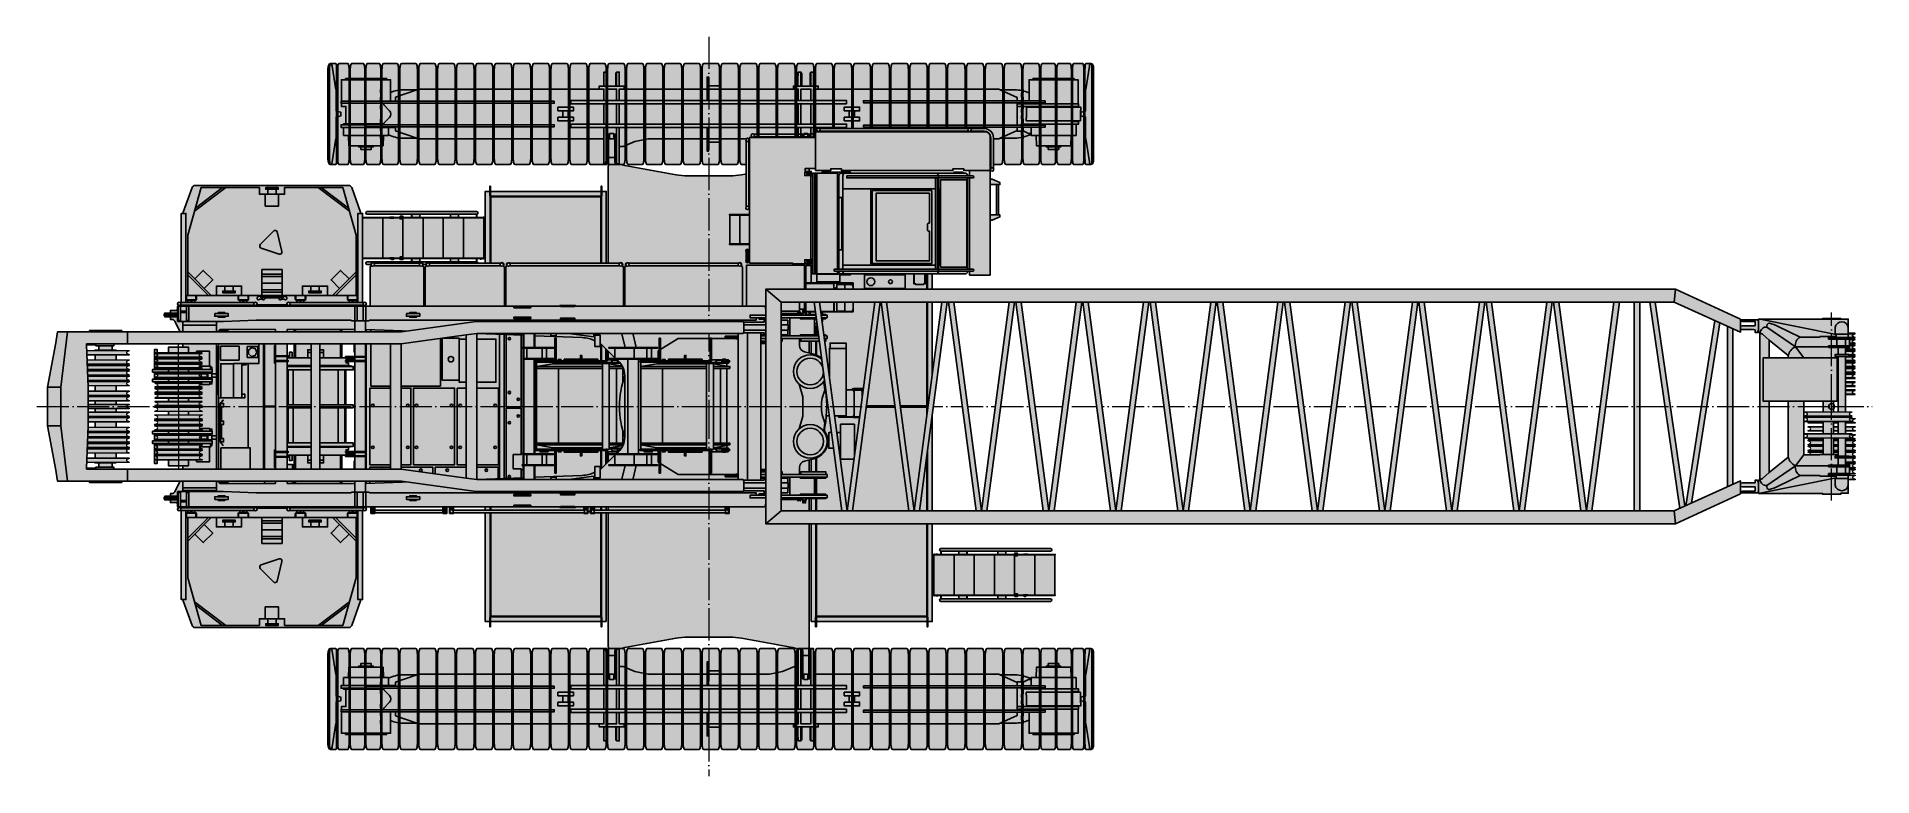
# Model space of a CAD drawing. Header units: millimetres. Extents: x -10000 to 17313, y -20500 to 26852.
# Drawn here: x -10000 to 17313, y -20500 to -9500 of the extents above; entities that cross this region are included whole.
import ezdxf

# ---------------------------------------------------------------- set-up
doc = ezdxf.new("R2010")
doc.units = ezdxf.units.MM
doc.set_wipeout_variables(frame=1)
doc.linetypes.add('ACAD_ISO04W100', pattern=[30, 24, -3, 0, -3])
doc.layers.get('0').update_dxf_attribs({"color": 171})
doc.layers.add('Техника. Кран LR 1700', color=250, linetype='Continuous')
doc.layers.add('Техника. Кран LR 1700 Штриховка', color=7, linetype='Continuous', true_color=0xffd147)

# ---------------------------------------------------------------- blocks, each defined once
blk = doc.blocks.new('LR 1700-1-20181117.123180562')
at = {"color": 0, "linetype": 'ByBlock', "lineweight": -2, "transparency": 16777216}
blk.add_wipeout([(130, -1638), (210, -1638), (-201, 1468), (-281, 1468)], dxfattribs=at)
at = {"layer": 'Техника. Кран LR 1700 Штриховка', "lineweight": -2, "transparency": 16777216}
h = blk.add_hatch(color=256, dxfattribs=at)
h.dxf.hatch_style = 1
h.paths.add_polyline_path([(-201, 1468), (-281, 1468), (130, -1638), (210, -1638)])
at = {"color": 0, "linetype": 'ByBlock', "lineweight": -2, "transparency": 16777216}
blk.add_lwpolyline([(-201, 1468), (-281, 1468), (130, -1638), (210, -1638), (-201, 1468)], dxfattribs=at)
blk = doc.blocks.new('LR 1700-1-20181117.123252724')
at = {"color": 0, "linetype": 'ByBlock', "lineweight": -2, "transparency": 16777216}
for points in [[(40, 1468), (40, -1638), (-40, -1638), (-40, 1468)], [(810, -1522), (724, -1561), (1159, 1194), (1233, 1160)]]:
    blk.add_wipeout(points, dxfattribs=at)
at = {"layer": 'Техника. Кран LR 1700 Штриховка', "lineweight": -2, "transparency": 16777216}
h = blk.add_hatch(color=256, dxfattribs=at)
h.dxf.hatch_style = 1
h.paths.add_polyline_path([(40, -1638), (-40, -1638), (-40, 1468), (40, 1468)])
h = blk.add_hatch(color=256, dxfattribs=at)
h.dxf.hatch_style = 1
h.paths.add_polyline_path([(1159, 1194), (1233, 1160), (810, -1522), (724, -1561)])
at = {"color": 0, "linetype": 'ByBlock', "lineweight": -2, "transparency": 16777216}
blk.add_lwpolyline([(40, -1638), (-40, -1638), (-40, 1468), (40, 1468)], close=True, dxfattribs=at)
blk.add_lwpolyline([(1159, 1194), (1233, 1160), (810, -1522), (724, -1561), (1159, 1194)], dxfattribs=at)
for points in [[(635, -1602), (709, -1568), (272, 1468), (193, 1468)], [(1424, 1074), (1424, -1244), (1344, -1280), (1344, 1110)]]:
    blk.add_wipeout(points, dxfattribs=at)
at = {"layer": 'Техника. Кран LR 1700 Штриховка', "lineweight": -2, "transparency": 16777216}
h = blk.add_hatch(color=256, dxfattribs=at)
h.dxf.hatch_style = 1
h.paths.add_polyline_path([(272, 1468), (193, 1468), (635, -1602), (709, -1568)])
h = blk.add_hatch(color=256, dxfattribs=at)
h.dxf.hatch_style = 1
h.paths.add_polyline_path([(1424, -1244), (1344, -1280), (1344, 1110), (1424, 1074)])
at = {"color": 0, "linetype": 'ByBlock', "lineweight": -2, "transparency": 16777216}
blk.add_lwpolyline([(272, 1468), (193, 1468), (635, -1602), (709, -1568), (272, 1468)], dxfattribs=at)
blk.add_lwpolyline([(1424, -1244), (1344, -1280), (1344, 1110), (1424, 1074)], close=True, dxfattribs=at)
blk = doc.blocks.new('LR 1700-1-20230901.135717')
at = {"color": 0, "linetype": 'ByBlock', "lineweight": -2, "transparency": 16777216}
blk.add_wipeout([(410, 410), (410, -410), (-410, -410), (-410, 410)], dxfattribs=at)
at = {"layer": 'Техника. Кран LR 1700 Штриховка', "true_color": 0xadadad, "transparency": 16777216}
h = blk.add_hatch(color=253, dxfattribs=at)
h.dxf.hatch_style = 1
h.paths.add_polyline_path([(-410, 410), (410, 410), (410, -410), (-410, -410)])
at = {"color": 0, "linetype": 'ByBlock', "lineweight": 5, "transparency": 16777216}
for points in [[(0, 0), (-560, 0)], [(0, 560), (0, 0)], [(560, 0), (0, 0)], [(0, 0), (0, -560)]]:
    blk.add_lwpolyline(points, dxfattribs=at)
at = {"color": 0, "linetype": 'ByBlock', "lineweight": -2, "transparency": 16777216}
for points in [[(-410, 410), (410, 410), (410, -410), (-410, -410)], [(-404, 404), (404, 404), (404, -404), (-404, -404)], [(-358, 358), (358, 358), (358, -358), (-358, -358)], [(-95, 95), (95, 95), (95, -95), (-95, -95)]]:
    blk.add_lwpolyline(points, close=True, dxfattribs=at)
for points in [[(-95, 95), (-410, 410)], [(95, 95), (410, 410)], [(-95, -95), (-410, -410)], [(95, -95), (410, -410)]]:
    blk.add_lwpolyline(points, dxfattribs=at)
blk = doc.blocks.new('LR 1700-1-20230901.135012')
at = {"color": 0, "linetype": 'ByBlock', "lineweight": -2, "transparency": 16777216}
blk.add_wipeout([(178, -2835), (504, -2835), (504, -2695), (178, -2695), (178, -38), (154, -38), (154, -38), (159, -3), (156, 33), (144, 67), (126, 97), (101, 123), (71, 142), (38, 154), (2, 159), (-33, 156), (-67, 144), (-97, 126), (-123, 101), (-142, 71), (-154, 38), (-159, 2), (-156, -33), (-154, -38), (-179, -38), (-179, -2695), (-499, -2695), (-499, -2835), (-179, -2835), (-179, -3235), (178, -3235)], dxfattribs=at)
at = {"layer": 'Техника. Кран LR 1700 Штриховка', "true_color": 0xadadad, "transparency": 16777216}
h = blk.add_hatch(color=253, dxfattribs=at)
h.dxf.hatch_style = 1
edge = h.paths.add_edge_path()
edge.add_line((178, -3235), (178, -2835))
edge.add_line((178, -2835), (504, -2835))
edge.add_line((504, -2835), (504, -2695))
edge.add_line((504, -2695), (178, -2695))
edge.add_line((178, -2695), (178, -38))
edge.add_line((178, -38), (154, -38))
edge.add_arc((0, 0), 159, 346.2322676, 553.7677324)
edge.add_line((-154, -38), (-179, -38))
edge.add_line((-179, -38), (-179, -2695))
edge.add_line((-179, -2695), (-499, -2695))
edge.add_line((-499, -2695), (-499, -2835))
edge.add_line((-499, -2835), (-179, -2835))
edge.add_line((-179, -2835), (-179, -3235))
edge.add_line((-179, -3235), (178, -3235))
at = {"color": 0, "linetype": 'ByBlock', "lineweight": -2, "transparency": 16777216}
blk.add_lwpolyline([(178, -3235), (178, -2835), (504, -2835), (504, -2695), (178, -2695), (178, -38), (154, -38, 1.274607947), (-154, -38), (-179, -38), (-179, -2695), (-499, -2695), (-499, -2835), (-179, -2835), (-179, -3235)], format="xyb", close=True, dxfattribs=at)
for points in [[(-179, -2827), (-490, -2827), (-490, -2703), (-179, -2703)], [(-201, -2770), (-408, -2770), (-408, -2760), (-201, -2760)], [(-201, -2827), (-201, -2703)], [(-191, -2703), (-191, -2827)], [(178, -2439), (-179, -2439)], [(178, -2537), (-179, -2537)], [(-179, -2835), (-179, -2695)], [(-179, -2835), (-179, -2695)], [(178, -2835), (178, -2695)], [(178, -2827), (498, -2827), (498, -2703), (178, -2703)], [(191, -2703), (191, -2827)], [(201, -2827), (201, -2703)], [(201, -2770), (408, -2770), (408, -2760), (201, -2760)]]:
    blk.add_lwpolyline(points, dxfattribs=at)
for radius in [159, 92.5]:
    blk.add_circle((0, 0), radius, dxfattribs=at)
blk = doc.blocks.new('LR 1700-1-20241023.21174')
at = {"color": 0, "linetype": 'ByBlock', "lineweight": -2, "transparency": 16777216}
blk.add_wipeout([(-5465, -1101), (-5405, -1101), (-5405, -1120), (-4795, -1120), (-4795, -1101), (-4735, -1101), (-4735, -912), (-4735, -912), (-4688, -929), (-4640, -941), (-4591, -948), (-4541, -950), (-4541, -950), (-4345, -950), (-4317, -960), (-1630, -960), (-1630, -1005), (-1559, -1005), (-1559, -1215), (-1519, -1215), (-1519, -1200), (-1508, -1200), (-1508, -1005), (-1383, -1005), (-1383, -1200), (-1372, -1200), (-1372, -1215), (-1332, -1215), (-1332, -1005), (-1260, -1005), (-1260, -960), (-24, -960), (-24, -1140), (-4, -1140), (-4, -1010), (161, -1010), (161, -1140), (181, -1140), (181, -960), (1260, -960), (1260, -1005), (1324, -1005), (1324, -1165), (1332, -1165), (1332, -1215), (1372, -1215), (1372, -1200), (1383, -1200), (1383, -1005), (1508, -1005), (1508, -1200), (1519, -1200), (1519, -1215), (1559, -1215), (1559, -1005), (1630, -1005), (1630, -960), (4315, -960), (4337, -950), (4551, -950), (4551, -950), (4606, -947), (4660, -939), (4714, -925), (4765, -905), (4765, -905), (4765, -1101), (4825, -1101), (4825, -1120), (5435, -1120), (5435, -1101), (5495, -1101), (5495, -742), (5500, -742), (5500, -703), (5430, -703), (5430, -690), (5537, -690), (5537, -647), (5531, -647), (5531, -490), (5430, -490), (5430, -478), (5500, -478), (5500, -438), (5465, -438), (5465, -272), (5390, -272), (5385, -119), (5238, -119), (5238, -102), (5208, -102), (5208, -63), (5052, -63), (5052, -102), (5022, -102), (5022, -119), (4875, -119), (4870, -272), (4795, -272), (4795, -286), (4795, -286), (4736, -264), (4675, -248), (4614, -236), (4551, -230), (4551, -230), (4337, -230), (4315, -220), (1559, -220), (1559, 160), (1519, 160), (1519, 150), (1492, 150), (1492, -150), (1519, -150), (1519, -200), (1372, -200), (1372, -150), (1398, -150), (1398, 150), (1372, 150), (1372, 160), (1332, 160), (1332, -105), (1276, -105), (1099, -180), (903, -220), (181, -220), (181, -40), (161, -40), (161, -170), (-4, -170), (-4, -40), (-24, -40), (-24, -220), (-903, -220), (-1099, -180), (-1276, -105), (-1332, -105), (-1332, 160), (-1372, 160), (-1372, 150), (-1398, 150), (-1398, -150), (-1372, -150), (-1372, -200), (-1519, -200), (-1519, -150), (-1492, -150), (-1492, 150), (-1519, 150), (-1519, 160), (-1559, 160), (-1559, -220), (-4317, -220), (-4345, -230), (-4554, -230), (-4554, -230), (-4608, -234), (-4662, -244), (-4714, -260), (-4765, -280), (-4765, -272), (-4840, -272), (-4845, -119), (-4992, -119), (-4992, -102), (-5022, -102), (-5022, -63), (-5178, -63), (-5178, -102), (-5208, -102), (-5208, -119), (-5355, -119), (-5360, -272), (-5435, -272), (-5435, -390), (-5470, -390), (-5470, -430), (-5435, -430), (-5435, -446), (-5400, -446), (-5400, -703), (-5465, -703), (-5465, -750), (-5470, -750), (-5470, -780), (-5465, -780)], dxfattribs=at)
at = {"layer": 'Техника. Кран LR 1700 Штриховка', "true_color": 0xadadad, "transparency": 16777216}
h = blk.add_hatch(color=253, dxfattribs=at)
h.dxf.hatch_style = 1
edge = h.paths.add_edge_path()
edge.add_line((-5465, -780), (-5465, -1101))
edge.add_line((-5465, -1101), (-5405, -1101))
edge.add_line((-5405, -1101), (-5405, -1120))
edge.add_line((-5405, -1120), (-4795, -1120))
edge.add_line((-4795, -1120), (-4795, -1101))
edge.add_line((-4795, -1101), (-4735, -1101))
edge.add_line((-4735, -1101), (-4735, -912))
edge.add_arc((-4544, -450), 500, 247.464, 270.2704)
edge.add_line((-4541, -950), (-4345, -950))
edge.add_line((-4345, -950), (-4317, -960))
edge.add_line((-4317, -960), (-1630, -960))
edge.add_line((-1630, -960), (-1630, -1005))
edge.add_line((-1630, -1005), (-1559, -1005))
edge.add_line((-1559, -1005), (-1559, -1215))
edge.add_line((-1559, -1215), (-1519, -1215))
edge.add_line((-1519, -1215), (-1519, -1200))
edge.add_line((-1519, -1200), (-1508, -1200))
edge.add_line((-1508, -1200), (-1508, -1005))
edge.add_line((-1508, -1005), (-1383, -1005))
edge.add_line((-1383, -1005), (-1383, -1200))
edge.add_line((-1383, -1200), (-1372, -1200))
edge.add_line((-1372, -1200), (-1372, -1215))
edge.add_line((-1372, -1215), (-1332, -1215))
edge.add_line((-1332, -1215), (-1332, -1005))
edge.add_line((-1332, -1005), (-1260, -1005))
edge.add_line((-1260, -1005), (-1260, -960))
edge.add_line((-1260, -960), (-24, -960))
edge.add_line((-24, -960), (-24, -1140))
edge.add_line((-24, -1140), (-4, -1140))
edge.add_line((-4, -1140), (-4, -1010))
edge.add_line((-4, -1010), (161, -1010))
edge.add_line((161, -1010), (161, -1140))
edge.add_line((161, -1140), (181, -1140))
edge.add_line((181, -1140), (181, -960))
edge.add_line((181, -960), (1260, -960))
edge.add_line((1260, -960), (1260, -1005))
edge.add_line((1260, -1005), (1324, -1005))
edge.add_line((1324, -1005), (1324, -1165))
edge.add_line((1324, -1165), (1332, -1165))
edge.add_line((1332, -1165), (1332, -1215))
edge.add_line((1332, -1215), (1372, -1215))
edge.add_line((1372, -1215), (1372, -1200))
edge.add_line((1372, -1200), (1383, -1200))
edge.add_line((1383, -1200), (1383, -1005))
edge.add_line((1383, -1005), (1508, -1005))
edge.add_line((1508, -1005), (1508, -1200))
edge.add_line((1508, -1200), (1519, -1200))
edge.add_line((1519, -1200), (1519, -1215))
edge.add_line((1519, -1215), (1559, -1215))
edge.add_line((1559, -1215), (1559, -1005))
edge.add_line((1559, -1005), (1630, -1005))
edge.add_line((1630, -1005), (1630, -960))
edge.add_line((1630, -960), (4315, -960))
edge.add_line((4315, -960), (4337, -950))
edge.add_line((4337, -950), (4551, -950))
edge.add_arc((4551, -416), 534, 270.0606, 293.6759)
edge.add_line((4765, -905), (4765, -1101))
edge.add_line((4765, -1101), (4825, -1101))
edge.add_line((4825, -1101), (4825, -1120))
edge.add_line((4825, -1120), (5435, -1120))
edge.add_line((5435, -1120), (5435, -1101))
edge.add_line((5435, -1101), (5495, -1101))
edge.add_line((5495, -1101), (5495, -742))
edge.add_line((5495, -742), (5500, -742))
edge.add_line((5500, -742), (5500, -703))
edge.add_line((5500, -703), (5430, -703))
edge.add_line((5430, -703), (5430, -690))
edge.add_line((5430, -690), (5537, -690))
edge.add_line((5537, -690), (5537, -647))
edge.add_line((5537, -647), (5531, -647))
edge.add_line((5531, -647), (5531, -490))
edge.add_line((5531, -490), (5430, -490))
edge.add_line((5430, -490), (5430, -478))
edge.add_line((5430, -478), (5500, -478))
edge.add_line((5500, -478), (5500, -438))
edge.add_line((5500, -438), (5465, -438))
edge.add_line((5465, -438), (5465, -272))
edge.add_line((5465, -272), (5390, -272))
edge.add_line((5390, -272), (5385, -119))
edge.add_line((5385, -119), (5238, -119))
edge.add_line((5238, -119), (5238, -102))
edge.add_line((5238, -102), (5208, -102))
edge.add_line((5208, -102), (5208, -63))
edge.add_line((5208, -63), (5052, -63))
edge.add_line((5052, -63), (5052, -102))
edge.add_line((5052, -102), (5022, -102))
edge.add_line((5022, -102), (5022, -119))
edge.add_line((5022, -119), (4875, -119))
edge.add_line((4875, -119), (4870, -272))
edge.add_line((4870, -272), (4795, -272))
edge.add_line((4795, -272), (4795, -286))
edge.add_arc((4504, -995), 767, 67.7072, 86.4816)
edge.add_line((4551, -230), (4337, -230))
edge.add_line((4337, -230), (4315, -220))
edge.add_line((4315, -220), (1559, -220))
edge.add_line((1559, -220), (1559, 160))
edge.add_line((1559, 160), (1519, 160))
edge.add_line((1519, 160), (1519, 150))
edge.add_line((1519, 150), (1492, 150))
edge.add_line((1492, 150), (1492, -150))
edge.add_line((1492, -150), (1519, -150))
edge.add_line((1519, -150), (1519, -200))
edge.add_line((1519, -200), (1372, -200))
edge.add_line((1372, -200), (1372, -150))
edge.add_line((1372, -150), (1398, -150))
edge.add_line((1398, -150), (1398, 150))
edge.add_line((1398, 150), (1372, 150))
edge.add_line((1372, 150), (1372, 160))
edge.add_line((1372, 160), (1332, 160))
edge.add_line((1332, 160), (1332, -105))
edge.add_line((1332, -105), (1276, -105))
edge.add_line((1276, -105), (1099, -180))
edge.add_line((1099, -180), (903, -220))
edge.add_line((903, -220), (181, -220))
edge.add_line((181, -220), (181, -40))
edge.add_line((181, -40), (161, -40))
edge.add_line((161, -40), (161, -170))
edge.add_line((161, -170), (-4, -170))
edge.add_line((-4, -170), (-4, -40))
edge.add_line((-4, -40), (-24, -40))
edge.add_line((-24, -40), (-24, -220))
edge.add_line((-24, -220), (-903, -220))
edge.add_line((-903, -220), (-1099, -180))
edge.add_line((-1099, -180), (-1276, -105))
edge.add_line((-1276, -105), (-1332, -105))
edge.add_line((-1332, -105), (-1332, 160))
edge.add_line((-1332, 160), (-1372, 160))
edge.add_line((-1372, 160), (-1372, 150))
edge.add_line((-1372, 150), (-1398, 150))
edge.add_line((-1398, 150), (-1398, -150))
edge.add_line((-1398, -150), (-1372, -150))
edge.add_line((-1372, -150), (-1372, -200))
edge.add_line((-1372, -200), (-1519, -200))
edge.add_line((-1519, -200), (-1519, -150))
edge.add_line((-1519, -150), (-1492, -150))
edge.add_line((-1492, -150), (-1492, 150))
edge.add_line((-1492, 150), (-1519, 150))
edge.add_line((-1519, 150), (-1519, 160))
edge.add_line((-1519, 160), (-1559, 160))
edge.add_line((-1559, 160), (-1559, -220))
edge.add_line((-1559, -220), (-4317, -220))
edge.add_line((-4317, -220), (-4345, -230))
edge.add_line((-4345, -230), (-4554, -230))
edge.add_arc((-4540, -757), 527, 91.5014, 115.2829)
edge.add_line((-4765, -280), (-4765, -272))
edge.add_line((-4765, -272), (-4840, -272))
edge.add_line((-4840, -272), (-4845, -119))
edge.add_line((-4845, -119), (-4992, -119))
edge.add_line((-4992, -119), (-4992, -102))
edge.add_line((-4992, -102), (-5022, -102))
edge.add_line((-5022, -102), (-5022, -63))
edge.add_line((-5022, -63), (-5178, -63))
edge.add_line((-5178, -63), (-5178, -102))
edge.add_line((-5178, -102), (-5208, -102))
edge.add_line((-5208, -102), (-5208, -119))
edge.add_line((-5208, -119), (-5355, -119))
edge.add_line((-5355, -119), (-5360, -272))
edge.add_line((-5360, -272), (-5435, -272))
edge.add_line((-5435, -272), (-5435, -390))
edge.add_line((-5435, -390), (-5470, -390))
edge.add_line((-5470, -390), (-5470, -430))
edge.add_line((-5470, -430), (-5435, -430))
edge.add_line((-5435, -430), (-5435, -446))
edge.add_line((-5435, -446), (-5400, -446))
edge.add_line((-5400, -446), (-5400, -703))
edge.add_line((-5400, -703), (-5465, -703))
edge.add_line((-5465, -703), (-5465, -750))
edge.add_line((-5465, -750), (-5470, -750))
edge.add_line((-5470, -750), (-5470, -780))
edge.add_line((-5470, -780), (-5465, -780))
at = {"color": 0, "linetype": 'ByBlock', "lineweight": -2, "transparency": 16777216}
for points in [[(-5465, -780), (-5465, -1101), (-5405, -1101), (-5405, -1120), (-4795, -1120), (-4795, -1101), (-4735, -1101), (-4735, -912, 0.099842), (-4541, -950), (-4345, -950), (-4317, -960), (-1630, -960), (-1630, -1005), (-1559, -1005), (-1559, -1215), (-1519, -1215), (-1519, -1200), (-1508, -1200), (-1508, -1005), (-1383, -1005), (-1383, -1200), (-1372, -1200), (-1372, -1215), (-1332, -1215), (-1332, -1005), (-1260, -1005), (-1260, -960), (-24, -960), (-24, -1140), (-4, -1140), (-4, -1010), (161, -1010), (161, -1140), (181, -1140), (181, -960), (1260, -960), (1260, -1005), (1324, -1005), (1324, -1165), (1332, -1165), (1332, -1215), (1372, -1215), (1372, -1200), (1383, -1200), (1383, -1005), (1508, -1005), (1508, -1200), (1519, -1200), (1519, -1215), (1559, -1215), (1559, -1005), (1630, -1005), (1630, -960), (4315, -960), (4337, -950), (4551, -950, 0.103407), (4765, -905), (4765, -1101), (4825, -1101), (4825, -1120), (5435, -1120), (5435, -1101), (5495, -1101), (5495, -742), (5500, -742), (5500, -703), (5430, -703), (5430, -690), (5537, -690), (5537, -647), (5531, -647), (5531, -490), (5430, -490), (5430, -478), (5500, -478), (5500, -438), (5465, -438), (5465, -272), (5390, -272), (5385, -119), (5238, -119), (5238, -102), (5208, -102), (5208, -63), (5052, -63), (5052, -102), (5022, -102), (5022, -119), (4875, -119), (4870, -272), (4795, -272), (4795, -286, 0.082103), (4551, -230), (4337, -230), (4315, -220), (1559, -220), (1559, 160), (1519, 160), (1519, 150), (1492, 150), (1492, -150), (1519, -150), (1519, -200), (1372, -200), (1372, -150), (1398, -150), (1398, 150), (1372, 150), (1372, 160), (1332, 160), (1332, -105), (1276, -105), (1099, -180), (903, -220), (181, -220), (181, -40), (161, -40), (161, -170), (-4, -170), (-4, -40), (-24, -40), (-24, -220), (-903, -220), (-1099, -180), (-1276, -105), (-1332, -105), (-1332, 160), (-1372, 160), (-1372, 150), (-1398, 150), (-1398, -150), (-1372, -150), (-1372, -200), (-1519, -200), (-1519, -150), (-1492, -150), (-1492, 150), (-1519, 150), (-1519, 160), (-1559, 160), (-1559, -220), (-4317, -220), (-4345, -230), (-4554, -230, 0.10414), (-4765, -280), (-4765, -272), (-4840, -272), (-4845, -119), (-4992, -119), (-4992, -102), (-5022, -102), (-5022, -63), (-5178, -63), (-5178, -102), (-5208, -102), (-5208, -119), (-5355, -119), (-5360, -272), (-5435, -272), (-5435, -390), (-5470, -390), (-5470, -430), (-5435, -430), (-5435, -446), (-5400, -446), (-5400, -703), (-5465, -703), (-5465, -750), (-5470, -750), (-5470, -780), (-5465, -780)], [(-4835, -430), (-4835, -454), (-4750, -541, -0.405524), (-4750, -639), (-4835, -726), (-4835, -750)]]:
    blk.add_lwpolyline(points, format="xyb", dxfattribs=at)
for points in [[(-1519, -390), (-1519, 150)], [(-1372, 150), (-1372, -390)], [(1372, 150), (1372, -390)], [(1519, -390), (1519, 150)], [(-4840, -272), (-5360, -272)], [(-5208, -119), (-4992, -119)], [(-5022, -102), (-5178, -102)], [(-4659, -390), (-4659, -340), (-4345, -230)], [(-1559, -390), (-1559, -220)], [(-1332, -390), (-1332, -105)], [(-24, -220), (-24, -390)], [(-4, -390), (-4, -170)], [(-4, -220), (161, -220)], [(161, -390), (161, -170)], [(181, -220), (181, -390)], [(1332, -390), (1332, -105)], [(1559, -390), (1559, -220)], [(4337, -230), (4590, -346), (4590, -393)], [(4870, -272), (5390, -272)], [(5238, -119), (5022, -119)], [(5052, -102), (5208, -102)], [(-5435, -390), (-4652, -390), (-4652, -400), (-2300, -400), (-2300, -430), (-5435, -430)], [(-5400, -446), (-4835, -446)], [(-5100, -430), (-5100, -400), (-4652, -400)], [(-4765, -280), (-4765, -390)], [(-1559, -740), (-1559, -440)], [(-1519, -440), (-1519, -740)], [(-1372, -740), (-1372, -440)], [(-1332, -440), (-1332, -740)], [(1332, -440), (1332, -740)], [(1372, -740), (1372, -440)], [(1519, -440), (1519, -740)], [(1559, -740), (1559, -440)], [(4670, -393), (4670, -335), (4590, -335), (4590, -346)], [(4590, -423), (4590, -758)], [(4670, -343), (4755, -300), (4795, -300)], [(5465, -438), (4670, -438), (4670, -423)], [(5430, -490), (4723, -490), (4723, -533), (4729, -534), (4729, -690), (5430, -690)], [(4795, -286), (4795, -393)], [(-5465, -750), (-2300, -750), (-2300, -780), (-5465, -780)], [(-5100, -750), (-5100, -780)], [(-4735, -912), (-4735, -780)], [(-4659, -780), (-4659, -840), (-4345, -950)], [(-1630, -960), (-1559, -960), (-1559, -790)], [(-1519, -790), (-1519, -960), (-1372, -960), (-1372, -790)], [(-1332, -790), (-1332, -960), (-1260, -960)], [(-24, -790), (-24, -960)], [(-4, -790), (-4, -1010)], [(161, -790), (161, -1010)], [(181, -790), (181, -960)], [(1332, -790), (1332, -960), (1260, -960)], [(1519, -790), (1519, -960), (1372, -960), (1372, -790)], [(1630, -960), (1559, -960), (1559, -790)], [(4590, -788), (4590, -834), (4337, -950)], [(4590, -703), (5430, -703)], [(5495, -742), (4590, -742)], [(4765, -905), (4765, -788)], [(-1559, -1005), (-1332, -1005)], [(-1519, -1200), (-1519, -1005)], [(-1372, -1200), (-1372, -1005)], [(-4, -960), (161, -960)], [(1559, -1005), (1332, -1005)], [(1372, -1200), (1372, -1005)], [(1519, -1200), (1519, -1005)], [(-5405, -1101), (-4795, -1101)], [(4825, -1101), (5435, -1101)]]:
    blk.add_lwpolyline(points, dxfattribs=at)
for points in [[(-2245, -487), (-2015, -487), (-2015, -543), (-2245, -543)], [(-2170, -637), (-2090, -637), (-2090, -543), (-2170, -543)], [(-2050, -390), (-2050, -440), (2050, -440), (2050, -390)], [(2015, -487), (2245, -487), (2245, -543), (2015, -543)], [(2090, -637), (2170, -637), (2170, -543), (2090, -543)], [(2300, -393), (2300, -423), (5005, -423), (5005, -393)], [(-2245, -637), (-2015, -637), (-2015, -693), (-2245, -693)], [(2050, -740), (2050, -790), (-2050, -790), (-2050, -740)], [(2015, -637), (2245, -637), (2245, -693), (2015, -693)], [(5005, -758), (5005, -788), (2300, -788), (2300, -758)]]:
    blk.add_lwpolyline(points, close=True, dxfattribs=at)
blk = doc.blocks.new('LR 1700-1-20241023.210424')
at = {"color": 0, "linetype": 'ByBlock', "lineweight": -2, "transparency": 16777216}
blk.add_wipeout([(-1735, -3200), (-1735, -3275), (-1723, -3275), (-1723, -3200), (-77, -3200), (-77, -3275), (-65, -3275), (-65, -3200), (0, -3200), (0, 3200), (-65, 3200), (-65, 3275), (-77, 3275), (-77, 3200), (-1723, 3200), (-1723, 3275), (-1735, 3275), (-1735, 3200), (-1800, 3200), (-1800, -3200)], dxfattribs=at)
at = {"layer": 'Техника. Кран LR 1700 Штриховка', "true_color": 0xadadad, "transparency": 16777216}
h = blk.add_hatch(color=253, dxfattribs=at)
h.dxf.hatch_style = 1
h.paths.add_polyline_path([(-1800, -3200), (-1735, -3200), (-1735, -3275), (-1723, -3275), (-1723, -3200), (-77, -3200), (-77, -3275), (-65, -3275), (-65, -3200), (0, -3200), (0, 3200), (-65, 3200), (-65, 3275), (-77, 3275), (-77, 3200), (-1723, 3200), (-1723, 3275), (-1735, 3275), (-1735, 3200), (-1800, 3200)])
at = {"color": 0, "linetype": 'ByBlock', "lineweight": -2, "transparency": 16777216}
for points in [[(-1800, -3200), (-1735, -3200), (-1735, -3275), (-1723, -3275), (-1723, -3200), (-77, -3200), (-77, -3275), (-65, -3275), (-65, -3200), (0, -3200), (0, 3200), (-65, 3200), (-65, 3275), (-77, 3275), (-77, 3200), (-1723, 3200), (-1723, 3275), (-1735, 3275), (-1735, 3200), (-1800, 3200)], [(-70, 3130), (-1730, 3130), (-1730, -3130), (-70, -3130)], [(-1720, 1567.5), (-80, 1567.5), (-80, 3117.5), (-1720, 3117.5)], [(-1720, 1557.5), (-80, 1557.5), (-80, 7.5), (-1720, 7.5)], [(-1720, -1557.5), (-80, -1557.5), (-80, -7.5), (-1720, -7.5)], [(-1720, -1567.5), (-80, -1567.5), (-80, -3117.5), (-1720, -3117.5)]]:
    blk.add_lwpolyline(points, close=True, dxfattribs=at)
for points in [[(-1735, 3200), (-1735, 3135), (-1723, 3135), (-1723, 3200)], [(-77, 3200), (-77, 3135), (-65, 3135), (-65, 3200)], [(-1735, -3200), (-1735, -3135), (-1723, -3135), (-1723, -3200)], [(-77, -3200), (-77, -3135), (-65, -3135), (-65, -3200)]]:
    blk.add_lwpolyline(points, dxfattribs=at)
blk = doc.blocks.new('LR 1700-1-20241023.21010201')
at = {"color": 0, "linetype": 'ByBlock', "lineweight": -2, "transparency": 16777216}
blk.add_wipeout([(1493, -3580), (1493, -3660), (1500, -3660), (1500, -4050), (1475, -4050), (1475, -4060), (1415, -4060), (1415, -4050), (1390, -4050), (1390, -3660), (1395, -3660), (1395, -3609), (1355, -3609), (1355, -3609), (1138, -3565), (921, -3524), (704, -3484), (487, -3445), (487, -3445), (487, -3445), (443, -3439), (400, -3434), (356, -3431), (312, -3430), (312, -3430), (-312, -3430), (-312, -3430), (-356, -3431), (-400, -3434), (-443, -3439), (-487, -3445), (-487, -3445), (-487, -3445), (-704, -3484), (-921, -3524), (-1138, -3565), (-1355, -3609), (-1355, -3609), (-1395, -3609), (-1395, -3660), (-1390, -3660), (-1390, -4050), (-1415, -4050), (-1415, -4060), (-1475, -4060), (-1475, -4050), (-1500, -4050), (-1500, -3660), (-1493, -3660), (-1493, -3580), (-1495, -3580), (-1495, 3580), (-1493, 3580), (-1493, 3660), (-1500, 3660), (-1500, 4050), (-1475, 4050), (-1475, 4060), (-1415, 4060), (-1415, 4050), (-1390, 4050), (-1390, 3660), (-1395, 3660), (-1395, 3609), (-1355, 3609), (-1355, 3609), (-1138, 3565), (-921, 3524), (-704, 3484), (-487, 3445), (-487, 3445), (-487, 3445), (-443, 3439), (-400, 3434), (-356, 3431), (-312, 3430), (-312, 3430), (312, 3430), (312, 3430), (356, 3431), (400, 3434), (443, 3439), (487, 3445), (487, 3445), (487, 3445), (704, 3484), (921, 3524), (1138, 3565), (1355, 3609), (1355, 3609), (1395, 3609), (1395, 3660), (1390, 3660), (1390, 4050), (1415, 4050), (1415, 4060), (1475, 4060), (1475, 4050), (1500, 4050), (1500, 3660), (1493, 3660), (1493, 3580), (1495, 3580), (1495, -3580)], dxfattribs=at)
at = {"layer": 'Техника. Кран LR 1700 Штриховка', "true_color": 0xadadad, "transparency": 16777216}
h = blk.add_hatch(color=253, dxfattribs=at)
h.dxf.hatch_style = 1
edge = h.paths.add_edge_path()
edge.add_line((1495, -3580), (1493, -3580))
edge.add_line((1493, -3580), (1493, -3660))
edge.add_line((1493, -3660), (1500, -3660))
edge.add_line((1500, -3660), (1500, -4050))
edge.add_line((1500, -4050), (1475, -4050))
edge.add_line((1475, -4050), (1475, -4060))
edge.add_line((1475, -4060), (1415, -4060))
edge.add_line((1415, -4060), (1415, -4050))
edge.add_line((1415, -4050), (1390, -4050))
edge.add_line((1390, -4050), (1390, -3660))
edge.add_line((1390, -3660), (1395, -3660))
edge.add_line((1395, -3660), (1395, -3609))
edge.add_line((1395, -3609), (1355, -3609))
edge.add_arc((-4375, -31691), 28661, 78.4686, 80.2349)
edge.add_arc((312, -4430), 1000, 79.9396, 90)
edge.add_line((312, -3430), (-312, -3430))
edge.add_arc((-312, -4430), 1000, 90, 100.0604)
edge.add_arc((4375, -31691), 28661, 99.7651, 101.5314)
edge.add_line((-1355, -3609), (-1395, -3609))
edge.add_line((-1395, -3609), (-1395, -3660))
edge.add_line((-1395, -3660), (-1390, -3660))
edge.add_line((-1390, -3660), (-1390, -4050))
edge.add_line((-1390, -4050), (-1415, -4050))
edge.add_line((-1415, -4050), (-1415, -4060))
edge.add_line((-1415, -4060), (-1475, -4060))
edge.add_line((-1475, -4060), (-1475, -4050))
edge.add_line((-1475, -4050), (-1500, -4050))
edge.add_line((-1500, -4050), (-1500, -3660))
edge.add_line((-1500, -3660), (-1493, -3660))
edge.add_line((-1493, -3660), (-1493, -3580))
edge.add_line((-1493, -3580), (-1495, -3580))
edge.add_line((-1495, -3580), (-1495, 3580))
edge.add_line((-1495, 3580), (-1493, 3580))
edge.add_line((-1493, 3580), (-1493, 3660))
edge.add_line((-1493, 3660), (-1500, 3660))
edge.add_line((-1500, 3660), (-1500, 4050))
edge.add_line((-1500, 4050), (-1475, 4050))
edge.add_line((-1475, 4050), (-1475, 4060))
edge.add_line((-1475, 4060), (-1415, 4060))
edge.add_line((-1415, 4060), (-1415, 4050))
edge.add_line((-1415, 4050), (-1390, 4050))
edge.add_line((-1390, 4050), (-1390, 3660))
edge.add_line((-1390, 3660), (-1395, 3660))
edge.add_line((-1395, 3660), (-1395, 3609))
edge.add_line((-1395, 3609), (-1355, 3609))
edge.add_arc((4375, 31691), 28661, 258.4686, 260.2349)
edge.add_arc((-312, 4430), 1000, 259.9396, 270)
edge.add_line((-312, 3430), (312, 3430))
edge.add_arc((312, 4430), 1000, 270, 280.0604)
edge.add_arc((-4375, 31691), 28661, 279.7651, 281.5314)
edge.add_line((1355, 3609), (1395, 3609))
edge.add_line((1395, 3609), (1395, 3660))
edge.add_line((1395, 3660), (1390, 3660))
edge.add_line((1390, 3660), (1390, 4050))
edge.add_line((1390, 4050), (1415, 4050))
edge.add_line((1415, 4050), (1415, 4060))
edge.add_line((1415, 4060), (1475, 4060))
edge.add_line((1475, 4060), (1475, 4050))
edge.add_line((1475, 4050), (1500, 4050))
edge.add_line((1500, 4050), (1500, 3660))
edge.add_line((1500, 3660), (1493, 3660))
edge.add_line((1493, 3660), (1493, 3580))
edge.add_line((1493, 3580), (1495, 3580))
edge.add_line((1495, 3580), (1495, -3580))
at = {"color": 0, "linetype": 'ByBlock', "lineweight": -2, "transparency": 16777216}
blk.add_lwpolyline([(1495, -3580), (1493, -3580), (1493, -3660), (1500, -3660), (1500, -4050), (1475, -4050), (1475, -4060), (1415, -4060), (1415, -4050), (1390, -4050), (1390, -3660), (1395, -3660), (1395, -3609), (1355, -3609, 0.007707), (487, -3445, 0.043925), (312, -3430), (-312, -3430, 0.043925), (-487, -3445, 0.007707), (-1355, -3609), (-1395, -3609), (-1395, -3660), (-1390, -3660), (-1390, -4050), (-1415, -4050), (-1415, -4060), (-1475, -4060), (-1475, -4050), (-1500, -4050), (-1500, -3660), (-1493, -3660), (-1493, -3580), (-1495, -3580), (-1495, 3580), (-1493, 3580), (-1493, 3660), (-1500, 3660), (-1500, 4050), (-1475, 4050), (-1475, 4060), (-1415, 4060), (-1415, 4050), (-1390, 4050), (-1390, 3660), (-1395, 3660), (-1395, 3609), (-1355, 3609, 0.007707), (-487, 3445, 0.043925), (-312, 3430), (312, 3430, 0.043925), (487, 3445, 0.007707), (1355, 3609), (1395, 3609), (1395, 3660), (1390, 3660), (1390, 4050), (1415, 4050), (1415, 4060), (1475, 4060), (1475, 4050), (1500, 4050), (1500, 3660), (1493, 3660), (1493, 3580), (1495, 3580)], format="xyb", close=True, dxfattribs=at)
for points in [[(-1493, 3580), (-1490, 3583), (-1490, 3980), (-1400, 3980), (-1400, 3636), (-1395, 3636)], [(-1475, 3980), (-1475, 4050)], [(-1415, 3980), (-1415, 4050)], [(1493, 3580), (1490, 3583), (1490, 3980), (1400, 3980), (1400, 3636), (1395, 3636)], [(1415, 3980), (1415, 4050)], [(1475, 3980), (1475, 4050)], [(-1400, 3705), (-1490, 3705)], [(1400, 3705), (1490, 3705)], [(-1493, -3580), (-1490, -3583), (-1490, -3980), (-1400, -3980), (-1400, -3636), (-1395, -3636)], [(-1400, -3705), (-1490, -3705)], [(1493, -3580), (1490, -3583), (1490, -3980), (1400, -3980), (1400, -3636), (1395, -3636)], [(1400, -3705), (1490, -3705)], [(-1475, -3980), (-1475, -4050)], [(-1415, -3980), (-1415, -4050)], [(1415, -3980), (1415, -4050)], [(1475, -3980), (1475, -4050)]]:
    blk.add_lwpolyline(points, dxfattribs=at)
for radius in [1475, 1285]:
    blk.add_circle((0, 0), radius, dxfattribs=at)
blk = doc.blocks.new('LR 1700-1-20241024.221719')
at = {"color": 0, "linetype": 'ByBlock', "lineweight": -2, "transparency": 16777216}
blk.add_wipeout([(-1694, -355), (-1694, -305), (-1427, -305), (-1427, -355), (-1305, -355), (-1305, -305), (-851, -305), (-851, -355), (-729, -355), (-729, -305), (-598, -305), (-598, -320), (-557, -320), (-557, -305), (-466, -305), (-466, -308), (-458, -308), (-458, -320), (-433, -320), (-433, -308), (-405, -308), (-405, -305), (6, -305), (6, -300), (0, -300), (0, 300), (6, 300), (6, 305), (-405, 305), (-405, 309), (-466, 309), (-466, 305), (-558, 305), (-558, 325), (-598, 325), (-598, 305), (-729, 305), (-729, 355), (-851, 355), (-851, 305), (-1305, 305), (-1305, 355), (-1427, 355), (-1427, 305), (-1694, 305), (-1694, 355), (-66, 355), (-66, 355), (-52, 360), (-47, 374), (-52, 387), (-66, 393), (-1696, 393), (-1696, 393), (-1709, 388), (-1715, 375), (-1711, 362), (-1699, 355), (-1699, 355), (-1699, 305), (-1746, 305), (-1746, 308), (-1766, 308), (-1766, 305), (-1791, 305), (-1791, 310), (-1801, 310), (-1801, 305), (-1806, 305), (-1806, 300), (-1801, 300), (-1801, -300), (-1806, -300), (-1806, -305), (-1801, -305), (-1801, -310), (-1791, -310), (-1791, -305), (-1766, -305), (-1766, -312), (-1746, -312), (-1746, -305), (-1699, -305), (-1699, -355), (-1699, -355), (-1711, -362), (-1715, -375), (-1709, -388), (-1696, -393), (-1696, -393), (-66, -393), (-66, -393), (-52, -387), (-47, -374), (-52, -360), (-66, -355)], dxfattribs=at)
at = {"layer": 'Техника. Кран LR 1700 Штриховка', "true_color": 0xd6d6d6, "transparency": 16777216}
h = blk.add_hatch(color=254, dxfattribs=at)
h.dxf.hatch_style = 1
edge = h.paths.add_edge_path()
edge.add_line((-66, -355), (-1694, -355))
edge.add_line((-1694, -355), (-1694, -305))
edge.add_line((-1694, -305), (-1427, -305))
edge.add_line((-1427, -305), (-1427, -355))
edge.add_line((-1427, -355), (-1305, -355))
edge.add_line((-1305, -355), (-1305, -305))
edge.add_line((-1305, -305), (-851, -305))
edge.add_line((-851, -305), (-851, -355))
edge.add_line((-851, -355), (-729, -355))
edge.add_line((-729, -355), (-729, -305))
edge.add_line((-729, -305), (-598, -305))
edge.add_line((-598, -305), (-598, -320))
edge.add_line((-598, -320), (-557, -320))
edge.add_line((-557, -320), (-557, -305))
edge.add_line((-557, -305), (-466, -305))
edge.add_line((-466, -305), (-466, -308))
edge.add_line((-466, -308), (-458, -308))
edge.add_line((-458, -308), (-458, -320))
edge.add_line((-458, -320), (-433, -320))
edge.add_line((-433, -320), (-433, -308))
edge.add_line((-433, -308), (-405, -308))
edge.add_line((-405, -308), (-405, -305))
edge.add_line((-405, -305), (6, -305))
edge.add_line((6, -305), (6, -300))
edge.add_line((6, -300), (0, -300))
edge.add_line((0, -300), (0, 300))
edge.add_line((0, 300), (6, 300))
edge.add_line((6, 300), (6, 305))
edge.add_line((6, 305), (-405, 305))
edge.add_line((-405, 305), (-405, 309))
edge.add_line((-405, 309), (-466, 309))
edge.add_line((-466, 309), (-466, 305))
edge.add_line((-466, 305), (-558, 305))
edge.add_line((-558, 305), (-558, 325))
edge.add_line((-558, 325), (-598, 325))
edge.add_line((-598, 325), (-598, 305))
edge.add_line((-598, 305), (-729, 305))
edge.add_line((-729, 305), (-729, 355))
edge.add_line((-729, 355), (-851, 355))
edge.add_line((-851, 355), (-851, 305))
edge.add_line((-851, 305), (-1305, 305))
edge.add_line((-1305, 305), (-1305, 355))
edge.add_line((-1305, 355), (-1427, 355))
edge.add_line((-1427, 355), (-1427, 305))
edge.add_line((-1427, 305), (-1694, 305))
edge.add_line((-1694, 305), (-1694, 355))
edge.add_line((-1694, 355), (-66, 355))
edge.add_arc((-66, 374), 19, 270, 450)
edge.add_line((-66, 393), (-1696, 393))
edge.add_arc((-1696, 374), 19, 90, 263.5992)
edge.add_line((-1699, 355), (-1699, 305))
edge.add_line((-1699, 305), (-1746, 305))
edge.add_line((-1746, 305), (-1746, 308))
edge.add_line((-1746, 308), (-1766, 308))
edge.add_line((-1766, 308), (-1766, 305))
edge.add_line((-1766, 305), (-1791, 305))
edge.add_line((-1791, 305), (-1791, 310))
edge.add_line((-1791, 310), (-1801, 310))
edge.add_line((-1801, 310), (-1801, 305))
edge.add_line((-1801, 305), (-1806, 305))
edge.add_line((-1806, 305), (-1806, 300))
edge.add_line((-1806, 300), (-1801, 300))
edge.add_line((-1801, 300), (-1801, -300))
edge.add_line((-1801, -300), (-1806, -300))
edge.add_line((-1806, -300), (-1806, -305))
edge.add_line((-1806, -305), (-1801, -305))
edge.add_line((-1801, -305), (-1801, -310))
edge.add_line((-1801, -310), (-1791, -310))
edge.add_line((-1791, -310), (-1791, -305))
edge.add_line((-1791, -305), (-1766, -305))
edge.add_line((-1766, -305), (-1766, -312))
edge.add_line((-1766, -312), (-1746, -312))
edge.add_line((-1746, -312), (-1746, -305))
edge.add_line((-1746, -305), (-1699, -305))
edge.add_line((-1699, -305), (-1699, -355))
edge.add_arc((-1696, -374), 19, 96.4008, 270)
edge.add_line((-1696, -393), (-66, -393))
edge.add_arc((-66, -374), 19, 270, 450)
at = {"color": 0, "linetype": 'ByBlock', "lineweight": -2, "transparency": 16777216}
blk.add_lwpolyline([(-66, -355), (-1694, -355), (-1694, -305), (-1427, -305), (-1427, -355), (-1305, -355), (-1305, -305), (-851, -305), (-851, -355), (-729, -355), (-729, -305), (-598, -305), (-598, -320), (-557, -320), (-557, -305), (-466, -305), (-466, -308), (-458, -308), (-458, -320), (-433, -320), (-433, -308), (-405, -308), (-405, -305), (6, -305), (6, -300), (0, -300), (0, 300), (6, 300), (6, 305), (-405, 305), (-405, 309), (-466, 309), (-466, 305), (-558, 305), (-558, 325), (-598, 325), (-598, 305), (-729, 305), (-729, 355), (-851, 355), (-851, 305), (-1305, 305), (-1305, 355), (-1427, 355), (-1427, 305), (-1694, 305), (-1694, 355), (-66, 355, 1), (-66, 393), (-1696, 393, 0.945647), (-1699, 355), (-1699, 305), (-1746, 305), (-1746, 308), (-1766, 308), (-1766, 305), (-1791, 305), (-1791, 310), (-1801, 310), (-1801, 305), (-1806, 305), (-1806, 300), (-1801, 300), (-1801, -300), (-1806, -300), (-1806, -305), (-1801, -305), (-1801, -310), (-1791, -310), (-1791, -305), (-1766, -305), (-1766, -312), (-1746, -312), (-1746, -305), (-1699, -305), (-1699, -355, 0.945647), (-1696, -393), (-66, -393, 1)], format="xyb", close=True, dxfattribs=at)
for points in [[(-1801, 305), (-1791, 305)], [(0, 300), (-405, 300), (-405, 297), (-466, 297), (-466, 300), (-558, 300), (-558, 285), (-598, 285), (-598, 300), (-1801, 300)], [(-1766, 305), (-1746, 305)], [(-1500, 300), (-1500, -300)], [(-1427, 305), (-1305, 305)], [(-1309, 305), (-1309, 355)], [(-1200, 300), (-1200, -300)], [(-900, 300), (-900, -300)], [(-851, 305), (-729, 305)], [(-732, 305), (-732, 355)], [(-600, 300), (-600, -300)], [(-598, 305), (-558, 305)], [(-558, 300), (-598, 300)], [(-300, 300), (-300, -300)], [(-1801, -300), (-598, -300), (-598, -280), (-557, -280), (-557, -300), (-466, -300), (-466, -296), (-405, -296), (-405, -300), (0, -300)], [(-1801, -305), (-1791, -305)], [(-1766, -305), (-1746, -305)], [(-1427, -305), (-1305, -305)], [(-1309, -305), (-1309, -355)], [(-851, -305), (-729, -305)], [(-732, -305), (-732, -355)], [(-598, -300), (-557, -300)], [(-557, -305), (-598, -305)], [(-458, -308), (-433, -308)]]:
    blk.add_lwpolyline(points, dxfattribs=at)
blk = doc.blocks.new('LR 1700-1-20230902.15104')
at = {"color": 0, "linetype": 'ByBlock', "lineweight": -2, "transparency": 16777216, "xscale": -1, "rotation": 180}
blk.add_blockref('LR 1700-1-20241023.21174', (0, 3760), dxfattribs=at)
at = {"color": 0, "linetype": 'ByBlock', "lineweight": -2, "transparency": 16777216, "xscale": -1}
blk.add_blockref('LR 1700-1-20241024.221719', (-5150, 2505), dxfattribs=at)
at = {"color": 0, "linetype": 'ByBlock', "lineweight": -2, "transparency": 16777216}
for name, p in [('LR 1700-1-20241024.221719', (5150, -2505)), ('LR 1700-1-20241023.21174', (0, -3760))]:
    blk.add_blockref(name, p, dxfattribs=at)
at = {"color": 0, "linetype": 'ByBlock', "lineweight": -2, "transparency": 16777216, "xscale": -1}
blk.add_blockref('LR 1700-1-20241023.210424', (-3325, 0), dxfattribs=at)
at = {"color": 0, "linetype": 'ByBlock', "lineweight": -2, "transparency": 16777216}
blk.add_blockref('LR 1700-1-20241023.210424', (3325, 0), dxfattribs=at)
blk.add_blockref('LR 1700-1-20241023.21010201', (0, 0), dxfattribs=at)
blk = doc.blocks.new('LR 1700-1-20241005.193914')
at = {"color": 0, "linetype": 'ByBlock', "lineweight": -2, "transparency": 16777216}
blk.add_wipeout([(670, 0), (686, 1), (702, 3), (718, 6), (733, 11), (733, 11), (733, 11), (741, 15), (747, 22), (750, 31), (749, 40), (749, 40), (749, 40), (747, 47), (742, 53), (736, 57), (729, 59), (729, 59), (711, 62), (364, 117), (364, 120), (45, 120), (29, 190), (-29, 190), (-45, 120), (-364, 120), (-364, 117), (-711, 62), (-729, 59), (-729, 59), (-736, 57), (-742, 53), (-747, 47), (-749, 40), (-749, 40), (-749, 40), (-750, 31), (-747, 22), (-741, 15), (-733, 11), (-733, 11), (-733, 11), (-718, 6), (-702, 3), (-686, 1), (-670, 0), (-670, 0)], dxfattribs=at)
at = {"layer": 'Техника. Кран LR 1700 Штриховка', "true_color": 0xd6d6d6, "transparency": 16777216}
h = blk.add_hatch(color=254, dxfattribs=at)
h.dxf.hatch_style = 1
edge = h.paths.add_edge_path()
edge.add_arc((670, 190), 190, 270.0541, 289.5296)
edge.add_arc((725, 34), 25, 289.4786, 371.7502)
edge.add_arc((725, 34), 25, 11.7502, 80.9997)
edge.add_line((729, 59), (711, 62))
edge.add_line((711, 62), (364, 117))
edge.add_line((364, 117), (364, 120))
edge.add_line((364, 120), (45, 120))
edge.add_line((45, 120), (29, 190))
edge.add_line((29, 190), (-29, 190))
edge.add_line((-29, 190), (-45, 120))
edge.add_line((-45, 120), (-364, 120))
edge.add_line((-364, 120), (-364, 117))
edge.add_line((-364, 117), (-711, 62))
edge.add_line((-711, 62), (-729, 59))
edge.add_arc((-725, 34), 25, 99.0003, 168.2498)
edge.add_arc((-725, 34), 25, 168.2498, 250.5214)
edge.add_arc((-670, 190), 190, 250.4704, 269.9459)
edge.add_line((-670, 0), (670, 0))
at = {"color": 0, "linetype": 'ByBlock', "lineweight": -2, "transparency": 16777216}
blk.add_lwpolyline([(670, 0, 0.085183), (733, 11, 0.375236), (749, 40, 0.311702), (729, 59), (711, 62), (364, 117), (364, 120), (45, 120), (29, 190), (-29, 190), (-45, 120), (-364, 120), (-364, 117), (-711, 62), (-729, 59, 0.311702), (-749, 40, 0.375236), (-733, 11, 0.085183), (-670, 0)], format="xyb", close=True, dxfattribs=at)
blk = doc.blocks.new('LR 1700-1-20241005.19305001')
at = {"layer": 'Техника. Кран LR 1700 Штриховка', "true_color": 0xd6d6d6, "transparency": 16777216}
h = blk.add_hatch(color=254, dxfattribs=at)
h.dxf.hatch_style = 1
edge = h.paths.add_edge_path()
edge.add_arc((670, 116), 245, 269.9727, 284.9312)
edge.add_arc((730, -101), 20.3, 280.0113, 353.9672)
edge.add_line((750, -103), (750, 103))
edge.add_arc((730, 101), 20.3, 6.0328, 79.9887)
edge.add_arc((670, -116), 245, 75.0688, 90.0273)
edge.add_line((670, 130), (312, 130))
edge.add_line((312, 130), (312, 151))
edge.add_line((312, 151), (252, 151))
edge.add_line((252, 151), (252, 130))
edge.add_line((252, 130), (187, 130))
edge.add_line((187, 130), (187, 151))
edge.add_line((187, 151), (132, 151))
edge.add_line((132, 151), (132, 130))
edge.add_line((132, 130), (72, 130))
edge.add_line((72, 130), (72, 151))
edge.add_line((72, 151), (22, 151))
edge.add_line((22, 151), (22, 130))
edge.add_line((22, 130), (-22, 130))
edge.add_line((-22, 130), (-22, 151))
edge.add_line((-22, 151), (-72, 151))
edge.add_line((-72, 151), (-72, 130))
edge.add_line((-72, 130), (-132, 130))
edge.add_line((-132, 130), (-132, 151))
edge.add_line((-132, 151), (-187, 151))
edge.add_line((-187, 151), (-187, 130))
edge.add_line((-187, 130), (-252, 130))
edge.add_line((-252, 130), (-252, 151))
edge.add_line((-252, 151), (-312, 151))
edge.add_line((-312, 151), (-312, 130))
edge.add_line((-312, 130), (-670, 130))
edge.add_arc((-670, -116), 245, 89.9727, 104.9312)
edge.add_arc((-730, 101), 20.3, 100.0113, 173.9672)
edge.add_line((-750, 103), (-750, -103))
edge.add_arc((-730, -101), 20.3, 186.0328, 259.9887)
edge.add_arc((-670, 116), 245, 255.0688, 270.0273)
edge.add_line((-670, -130), (-365, -130))
edge.add_line((-365, -130), (-365, -151))
edge.add_line((-365, -151), (-315, -151))
edge.add_line((-315, -151), (-315, -130))
edge.add_line((-315, -130), (-250, -130))
edge.add_line((-250, -130), (-250, -151))
edge.add_line((-250, -151), (-190, -151))
edge.add_line((-190, -151), (-190, -130))
edge.add_line((-190, -130), (-130, -130))
edge.add_line((-130, -130), (-130, -151))
edge.add_line((-130, -151), (-75, -151))
edge.add_line((-75, -151), (-75, -130))
edge.add_line((-75, -130), (74, -130))
edge.add_line((74, -130), (74, -151))
edge.add_line((74, -151), (129, -151))
edge.add_line((129, -151), (129, -130))
edge.add_line((129, -130), (189, -130))
edge.add_line((189, -130), (189, -151))
edge.add_line((189, -151), (249, -151))
edge.add_line((249, -151), (249, -130))
edge.add_line((249, -130), (314, -130))
edge.add_line((314, -130), (314, -151))
edge.add_line((314, -151), (364, -151))
edge.add_line((364, -151), (364, -130))
edge.add_line((364, -130), (670, -130))
at = {"color": 0, "linetype": 'ByBlock', "lineweight": -2, "transparency": 16777216}
blk.add_lwpolyline([(670, -130, 0.065362), (733, -121, 0.334381), (750, -103), (750, 103, 0.334381), (733, 121, 0.065362), (670, 130), (312, 130), (312, 151), (252, 151), (252, 130), (187, 130), (187, 151), (132, 151), (132, 130), (72, 130), (72, 151), (22, 151), (22, 130), (-22, 130), (-22, 151), (-72, 151), (-72, 130), (-132, 130), (-132, 151), (-187, 151), (-187, 130), (-252, 130), (-252, 151), (-312, 151), (-312, 130), (-670, 130, 0.065362), (-733, 121, 0.334381), (-750, 103), (-750, -103, 0.334381), (-733, -121, 0.065362), (-670, -130), (-365, -130), (-365, -151), (-315, -151), (-315, -130), (-250, -130), (-250, -151), (-190, -151), (-190, -130), (-130, -130), (-130, -151), (-75, -151), (-75, -130), (74, -130), (74, -151), (129, -151), (129, -130), (189, -130), (189, -151), (249, -151), (249, -130), (314, -130), (314, -151), (364, -151), (364, -130)], format="xyb", close=True, dxfattribs=at)
for points in [[(-312, 130), (312, 130)], [(364, -130), (-365, -130)]]:
    blk.add_lwpolyline(points, dxfattribs=at)
blk = doc.blocks.new('LR 1700-1-20230901.131549')
at = {"color": 0, "linetype": 'ByBlock', "lineweight": -2, "transparency": 16777216, "rotation": 270}
for name, p in [('LR 1700-1-20241005.193914', (-5696, 0)), ('LR 1700-1-20241005.19305001', (-4496, 0))]:
    blk.add_blockref(name, p, dxfattribs=at)
at = {"color": 0, "linetype": 'ByBlock', "lineweight": -2, "transparency": 16777216, "xscale": -1, "rotation": 90}
for name, p in [('LR 1700-1-20241005.19305001', (4496, 0)), ('LR 1700-1-20241005.193914', (5696, 0))]:
    blk.add_blockref(name, p, dxfattribs=at)
at = {"color": 0, "linetype": 'ByBlock', "lineweight": -2, "transparency": 16777216, "rotation": 270}
for p, yscale in [((-5620, 0), 0.4), ((-4769, 0), 0.95)]:
    blk.add_blockref('LR 1700-1-20241005.19305001', p, dxfattribs=dict(at, yscale=yscale))
blk.add_blockref('LR 1700-1-20241005.19305001', (-4215, 0), dxfattribs=at)
at = {"color": 0, "linetype": 'ByBlock', "lineweight": -2, "transparency": 16777216, "xscale": -1, "rotation": 90}
blk.add_blockref('LR 1700-1-20241005.19305001', (4215, 0), dxfattribs=at)
at = {"color": 0, "linetype": 'ByBlock', "lineweight": -2, "transparency": 16777216, "extrusion": (0, 0, -1), "zscale": -1, "rotation": 270}
for p, yscale in [((-4769, 0), 0.95), ((-5620, 0), 0.4)]:
    blk.add_blockref('LR 1700-1-20241005.19305001', p, dxfattribs=dict(at, yscale=yscale))
at = {"color": 0, "linetype": 'ByBlock', "lineweight": -2, "transparency": 16777216, "yscale": 0.65, "rotation": 270}
blk.add_blockref('LR 1700-1-20241005.19305001', (-5467, 0), dxfattribs=at)
at = {"color": 0, "linetype": 'ByBlock', "lineweight": -2, "transparency": 16777216, "rotation": 270}
blk.add_blockref('LR 1700-1-20241005.19305001', (-3934, 0), dxfattribs=at)
at = {"color": 0, "linetype": 'ByBlock', "lineweight": -2, "transparency": 16777216, "xscale": -1, "rotation": 90}
blk.add_blockref('LR 1700-1-20241005.19305001', (3934, 0), dxfattribs=at)
at = {"color": 0, "linetype": 'ByBlock', "lineweight": -2, "transparency": 16777216, "extrusion": (0, 0, -1), "yscale": 0.65, "zscale": -1, "rotation": 270}
blk.add_blockref('LR 1700-1-20241005.19305001', (-5467, 0), dxfattribs=at)
at = {"color": 0, "linetype": 'ByBlock', "lineweight": -2, "transparency": 16777216, "yscale": 0.83, "rotation": 270}
blk.add_blockref('LR 1700-1-20241005.19305001', (-5257, 0), dxfattribs=at)
at = {"color": 0, "linetype": 'ByBlock', "lineweight": -2, "transparency": 16777216, "rotation": 270}
blk.add_blockref('LR 1700-1-20241005.19305001', (-3653, 0), dxfattribs=at)
at = {"color": 0, "linetype": 'ByBlock', "lineweight": -2, "transparency": 16777216, "xscale": -1, "rotation": 90}
blk.add_blockref('LR 1700-1-20241005.19305001', (3653, 0), dxfattribs=at)
at = {"color": 0, "linetype": 'ByBlock', "lineweight": -2, "transparency": 16777216, "extrusion": (0, 0, -1), "yscale": 0.83, "zscale": -1, "rotation": 270}
blk.add_blockref('LR 1700-1-20241005.19305001', (-5257, 0), dxfattribs=at)
at = {"color": 0, "linetype": 'ByBlock', "lineweight": -2, "transparency": 16777216, "yscale": 0.85, "rotation": 270}
blk.add_blockref('LR 1700-1-20241005.19305001', (-5021, 0), dxfattribs=at)
at = {"color": 0, "linetype": 'ByBlock', "lineweight": -2, "transparency": 16777216, "rotation": 270}
blk.add_blockref('LR 1700-1-20241005.19305001', (-3372, 0), dxfattribs=at)
at = {"color": 0, "linetype": 'ByBlock', "lineweight": -2, "transparency": 16777216, "xscale": -1, "rotation": 90}
blk.add_blockref('LR 1700-1-20241005.19305001', (3372, 0), dxfattribs=at)
at = {"color": 0, "linetype": 'ByBlock', "lineweight": -2, "transparency": 16777216, "extrusion": (0, 0, -1), "yscale": 0.85, "zscale": -1, "rotation": 270}
blk.add_blockref('LR 1700-1-20241005.19305001', (-5021, 0), dxfattribs=at)
at = {"color": 0, "linetype": 'ByBlock', "lineweight": -2, "transparency": 16777216, "rotation": 270}
blk.add_blockref('LR 1700-1-20241005.19305001', (-3091, 0), dxfattribs=at)
at = {"color": 0, "linetype": 'ByBlock', "lineweight": -2, "transparency": 16777216, "xscale": -1, "rotation": 90}
blk.add_blockref('LR 1700-1-20241005.19305001', (3091, 0), dxfattribs=at)
at = {"color": 0, "linetype": 'ByBlock', "lineweight": -2, "transparency": 16777216, "rotation": 270}
blk.add_blockref('LR 1700-1-20241005.19305001', (-2810, 0), dxfattribs=at)
at = {"color": 0, "linetype": 'ByBlock', "lineweight": -2, "transparency": 16777216, "xscale": -1, "rotation": 90}
blk.add_blockref('LR 1700-1-20241005.19305001', (2810, 0), dxfattribs=at)
at = {"color": 0, "linetype": 'ByBlock', "lineweight": -2, "transparency": 16777216, "rotation": 270}
blk.add_blockref('LR 1700-1-20241005.19305001', (-2529, 0), dxfattribs=at)
at = {"color": 0, "linetype": 'ByBlock', "lineweight": -2, "transparency": 16777216, "xscale": -1, "rotation": 90}
blk.add_blockref('LR 1700-1-20241005.19305001', (2529, 0), dxfattribs=at)
at = {"color": 0, "linetype": 'ByBlock', "lineweight": -2, "transparency": 16777216, "rotation": 270}
blk.add_blockref('LR 1700-1-20241005.19305001', (-2248, 0), dxfattribs=at)
at = {"color": 0, "linetype": 'ByBlock', "lineweight": -2, "transparency": 16777216, "xscale": -1, "rotation": 90}
blk.add_blockref('LR 1700-1-20241005.19305001', (2248, 0), dxfattribs=at)
at = {"color": 0, "linetype": 'ByBlock', "lineweight": -2, "transparency": 16777216, "rotation": 270}
blk.add_blockref('LR 1700-1-20241005.19305001', (-1967, 0), dxfattribs=at)
at = {"color": 0, "linetype": 'ByBlock', "lineweight": -2, "transparency": 16777216, "xscale": -1, "rotation": 90}
blk.add_blockref('LR 1700-1-20241005.19305001', (1967, 0), dxfattribs=at)
at = {"color": 0, "linetype": 'ByBlock', "lineweight": -2, "transparency": 16777216, "rotation": 270}
blk.add_blockref('LR 1700-1-20241005.19305001', (-1686, 0), dxfattribs=at)
at = {"color": 0, "linetype": 'ByBlock', "lineweight": -2, "transparency": 16777216, "xscale": -1, "rotation": 90}
blk.add_blockref('LR 1700-1-20241005.19305001', (1686, 0), dxfattribs=at)
at = {"color": 0, "linetype": 'ByBlock', "lineweight": -2, "transparency": 16777216, "rotation": 270}
blk.add_blockref('LR 1700-1-20241005.19305001', (-1405, 0), dxfattribs=at)
at = {"color": 0, "linetype": 'ByBlock', "lineweight": -2, "transparency": 16777216, "xscale": -1, "rotation": 90}
blk.add_blockref('LR 1700-1-20241005.19305001', (1405, 0), dxfattribs=at)
at = {"color": 0, "linetype": 'ByBlock', "lineweight": -2, "transparency": 16777216, "rotation": 270}
blk.add_blockref('LR 1700-1-20241005.19305001', (-1124, 0), dxfattribs=at)
at = {"color": 0, "linetype": 'ByBlock', "lineweight": -2, "transparency": 16777216, "xscale": -1, "rotation": 90}
blk.add_blockref('LR 1700-1-20241005.19305001', (1124, 0), dxfattribs=at)
at = {"color": 0, "linetype": 'ByBlock', "lineweight": -2, "transparency": 16777216, "rotation": 270}
blk.add_blockref('LR 1700-1-20241005.19305001', (-843, 0), dxfattribs=at)
at = {"color": 0, "linetype": 'ByBlock', "lineweight": -2, "transparency": 16777216, "xscale": -1, "rotation": 90}
blk.add_blockref('LR 1700-1-20241005.19305001', (843, 0), dxfattribs=at)
at = {"color": 0, "linetype": 'ByBlock', "lineweight": -2, "transparency": 16777216, "rotation": 270}
blk.add_blockref('LR 1700-1-20241005.19305001', (-562, 0), dxfattribs=at)
at = {"color": 0, "linetype": 'ByBlock', "lineweight": -2, "transparency": 16777216, "xscale": -1, "rotation": 90}
blk.add_blockref('LR 1700-1-20241005.19305001', (562, 0), dxfattribs=at)
at = {"color": 0, "linetype": 'ByBlock', "lineweight": -2, "transparency": 16777216, "rotation": 270}
blk.add_blockref('LR 1700-1-20241005.19305001', (-281, 0), dxfattribs=at)
blk.add_blockref('LR 1700-1-20241005.19305001', (0, 0), dxfattribs=at)
at = {"color": 0, "linetype": 'ByBlock', "lineweight": -2, "transparency": 16777216, "xscale": -1, "rotation": 90}
blk.add_blockref('LR 1700-1-20241005.19305001', (281, 0), dxfattribs=at)
blk = doc.blocks.new('LR 1700-1-20241012.082455')
at = {"color": 0, "linetype": 'ByBlock', "lineweight": -2, "transparency": 16777216}
blk.add_wipeout([(920, -130), (936, -129), (952, -127), (968, -125), (983, -121), (983, -121), (983, -121), (989, -119), (995, -115), (998, -110), (1000, -103), (1000, -103), (1000, 103), (1000, 103), (998, 110), (995, 115), (989, 119), (983, 121), (983, 121), (983, 121), (968, 125), (952, 127), (936, 129), (920, 130), (920, 130), (312, 130), (312, 151), (252, 151), (252, 130), (187, 130), (187, 151), (132, 151), (132, 130), (72, 130), (72, 151), (22, 151), (22, 130), (-22, 130), (-22, 151), (-72, 151), (-72, 130), (-132, 130), (-132, 151), (-187, 151), (-187, 130), (-252, 130), (-252, 151), (-312, 151), (-312, 130), (-920, 130), (-920, 130), (-936, 129), (-952, 127), (-968, 125), (-983, 121), (-983, 121), (-983, 121), (-989, 119), (-995, 115), (-998, 110), (-1000, 103), (-1000, 103), (-1000, -103), (-1000, -103), (-998, -110), (-995, -115), (-989, -119), (-983, -121), (-983, -121), (-983, -121), (-968, -125), (-952, -127), (-936, -129), (-920, -130), (-920, -130), (-365, -130), (-365, -151), (-315, -151), (-315, -130), (-250, -130), (-250, -151), (-190, -151), (-190, -130), (-130, -130), (-130, -151), (-75, -151), (-75, -130), (74, -130), (74, -151), (129, -151), (129, -130), (189, -130), (189, -151), (249, -151), (249, -130), (314, -130), (314, -151), (364, -151), (364, -130)], dxfattribs=at)
at = {"layer": 'Техника. Кран LR 1700 Штриховка', "true_color": 0xd6d6d6, "transparency": 16777216}
h = blk.add_hatch(color=254, dxfattribs=at)
h.dxf.hatch_style = 1
edge = h.paths.add_edge_path()
edge.add_arc((920, 116), 245, 269.9727267, 284.9312067)
edge.add_arc((980, -101), 20.3, 280.0112758, 353.9671669)
edge.add_line((1000, -103), (1000, 103))
edge.add_arc((980, 101), 20.3, 6.0328331, 79.9887242)
edge.add_arc((920, -116), 245, 75.0687933, 90.0272733)
edge.add_line((920, 130), (312, 130))
edge.add_line((312, 130), (312, 151))
edge.add_line((312, 151), (252, 151))
edge.add_line((252, 151), (252, 130))
edge.add_line((252, 130), (187, 130))
edge.add_line((187, 130), (187, 151))
edge.add_line((187, 151), (132, 151))
edge.add_line((132, 151), (132, 130))
edge.add_line((132, 130), (72, 130))
edge.add_line((72, 130), (72, 151))
edge.add_line((72, 151), (22, 151))
edge.add_line((22, 151), (22, 130))
edge.add_line((22, 130), (-22, 130))
edge.add_line((-22, 130), (-22, 151))
edge.add_line((-22, 151), (-72, 151))
edge.add_line((-72, 151), (-72, 130))
edge.add_line((-72, 130), (-132, 130))
edge.add_line((-132, 130), (-132, 151))
edge.add_line((-132, 151), (-187, 151))
edge.add_line((-187, 151), (-187, 130))
edge.add_line((-187, 130), (-252, 130))
edge.add_line((-252, 130), (-252, 151))
edge.add_line((-252, 151), (-312, 151))
edge.add_line((-312, 151), (-312, 130))
edge.add_line((-312, 130), (-920, 130))
edge.add_arc((-920, -116), 245, 89.9727267, 104.9312067)
edge.add_arc((-980, 101), 20.3, 100.0112758, 173.9671669)
edge.add_line((-1000, 103), (-1000, -103))
edge.add_arc((-980, -101), 20.3, 186.0328331, 259.9887242)
edge.add_arc((-920, 116), 245, 255.0687933, 270.0272733)
edge.add_line((-920, -130), (-365, -130))
edge.add_line((-365, -130), (-365, -151))
edge.add_line((-365, -151), (-315, -151))
edge.add_line((-315, -151), (-315, -130))
edge.add_line((-315, -130), (-250, -130))
edge.add_line((-250, -130), (-250, -151))
edge.add_line((-250, -151), (-190, -151))
edge.add_line((-190, -151), (-190, -130))
edge.add_line((-190, -130), (-130, -130))
edge.add_line((-130, -130), (-130, -151))
edge.add_line((-130, -151), (-75, -151))
edge.add_line((-75, -151), (-75, -130))
edge.add_line((-75, -130), (74, -130))
edge.add_line((74, -130), (74, -151))
edge.add_line((74, -151), (129, -151))
edge.add_line((129, -151), (129, -130))
edge.add_line((129, -130), (189, -130))
edge.add_line((189, -130), (189, -151))
edge.add_line((189, -151), (249, -151))
edge.add_line((249, -151), (249, -130))
edge.add_line((249, -130), (314, -130))
edge.add_line((314, -130), (314, -151))
edge.add_line((314, -151), (364, -151))
edge.add_line((364, -151), (364, -130))
edge.add_line((364, -130), (920, -130))
at = {"color": 0, "linetype": 'ByBlock', "lineweight": -2, "transparency": 16777216}
blk.add_lwpolyline([(920, -130, 0.065361521), (983, -121, 0.334381325), (1000, -103), (1000, 103, 0.334381325), (983, 121, 0.065361521), (920, 130), (312, 130), (312, 151), (252, 151), (252, 130), (187, 130), (187, 151), (132, 151), (132, 130), (72, 130), (72, 151), (22, 151), (22, 130), (-22, 130), (-22, 151), (-72, 151), (-72, 130), (-132, 130), (-132, 151), (-187, 151), (-187, 130), (-252, 130), (-252, 151), (-312, 151), (-312, 130), (-920, 130, 0.065361521), (-983, 121, 0.334381325), (-1000, 103), (-1000, -103, 0.334381325), (-983, -121, 0.065361521), (-920, -130), (-365, -130), (-365, -151), (-315, -151), (-315, -130), (-250, -130), (-250, -151), (-190, -151), (-190, -130), (-130, -130), (-130, -151), (-75, -151), (-75, -130), (74, -130), (74, -151), (129, -151), (129, -130), (189, -130), (189, -151), (249, -151), (249, -130), (314, -130), (314, -151), (364, -151), (364, -130)], format="xyb", close=True, dxfattribs=at)
for points in [[(-312, 130), (312, 130)], [(364, -130), (-365, -130)]]:
    blk.add_lwpolyline(points, dxfattribs=at)
blk = doc.blocks.new('LR 1700-1-20241012.082459')
at = {"color": 0, "linetype": 'ByBlock', "lineweight": -2, "transparency": 16777216}
blk.add_wipeout([(920, -10), (936, -9), (952, -7), (968, -4), (983, 1), (983, 1), (983, 1), (991, 5), (997, 12), (1000, 21), (999, 30), (999, 30), (999, 30), (997, 37), (992, 43), (986, 47), (979, 49), (979, 49), (961, 52), (364, 117), (364, 120), (45, 120), (29, 190), (-29, 190), (-45, 120), (-364, 120), (-364, 117), (-961, 52), (-979, 49), (-979, 49), (-986, 47), (-992, 43), (-997, 37), (-999, 30), (-999, 30), (-999, 30), (-1000, 21), (-997, 12), (-991, 5), (-983, 1), (-983, 1), (-983, 1), (-968, -4), (-952, -7), (-936, -9), (-920, -10), (-920, -10)], dxfattribs=at)
at = {"layer": 'Техника. Кран LR 1700 Штриховка', "true_color": 0xd6d6d6, "transparency": 16777216}
h = blk.add_hatch(color=254, dxfattribs=at)
h.dxf.hatch_style = 1
edge = h.paths.add_edge_path()
edge.add_arc((920, 180), 190, 270.0541374, 289.5296199)
edge.add_arc((975, 24), 25, 289.4785724, 371.7501881)
edge.add_arc((975, 24), 25, 11.7501885, 80.9996671)
edge.add_line((979, 49), (961, 52))
edge.add_line((961, 52), (364, 117))
edge.add_line((364, 117), (364, 120))
edge.add_line((364, 120), (45, 120))
edge.add_line((45, 120), (29, 190))
edge.add_line((29, 190), (-29, 190))
edge.add_line((-29, 190), (-45, 120))
edge.add_line((-45, 120), (-364, 120))
edge.add_line((-364, 120), (-364, 117))
edge.add_line((-364, 117), (-961, 52))
edge.add_line((-961, 52), (-979, 49))
edge.add_arc((-975, 24), 25, 99.0003329, 168.2498115)
edge.add_arc((-975, 24), 25, 168.2498119, 250.5214276)
edge.add_arc((-920, 180), 190, 250.4703801, 269.9458626)
edge.add_line((-920, -10), (920, -10))
at = {"color": 0, "linetype": 'ByBlock', "lineweight": -2, "transparency": 16777216}
blk.add_lwpolyline([(920, -10, 0.085182964), (983, 1, 0.375236098), (999, 30, 0.311702167), (979, 49), (961, 52), (364, 117), (364, 120), (45, 120), (29, 190), (-29, 190), (-45, 120), (-364, 120), (-364, 117), (-961, 52), (-979, 49, 0.311702167), (-999, 30, 0.375236098), (-983, 1, 0.085182964), (-920, -10)], format="xyb", close=True, dxfattribs=at)
blk = doc.blocks.new('LR 1700-1-20230901.134812')
at = {"color": 0, "linetype": 'ByBlock', "lineweight": -2, "transparency": 16777216, "rotation": 90.00000000000001}
blk.add_blockref('LR 1700-1-20241012.082455', (-4496, 0), dxfattribs=at)
blk.add_blockref('LR 1700-1-20241012.082455', (-4215, 0), dxfattribs=at)
blk.add_blockref('LR 1700-1-20241012.082455', (-3934, 0), dxfattribs=at)
blk.add_blockref('LR 1700-1-20241012.082455', (-3653, 0), dxfattribs=at)
blk.add_blockref('LR 1700-1-20241012.082455', (-3372, 0), dxfattribs=at)
blk.add_blockref('LR 1700-1-20241012.082455', (-3091, 0), dxfattribs=at)
blk.add_blockref('LR 1700-1-20241012.082455', (-2810, 0), dxfattribs=at)
blk.add_blockref('LR 1700-1-20241012.082455', (-2529, 0), dxfattribs=at)
blk.add_blockref('LR 1700-1-20241012.082455', (-2248, 0), dxfattribs=at)
blk.add_blockref('LR 1700-1-20241012.082455', (-1967, 0), dxfattribs=at)
blk.add_blockref('LR 1700-1-20241012.082455', (-1686, 0), dxfattribs=at)
blk.add_blockref('LR 1700-1-20241012.082455', (-1405, 0), dxfattribs=at)
blk.add_blockref('LR 1700-1-20241012.082455', (-1124, 0), dxfattribs=at)
blk.add_blockref('LR 1700-1-20241012.082455', (-843, 0), dxfattribs=at)
blk.add_blockref('LR 1700-1-20241012.082455', (-562, 0), dxfattribs=at)
blk.add_blockref('LR 1700-1-20241012.082455', (-281, 0), dxfattribs=at)
blk.add_blockref('LR 1700-1-20241012.082455', (0, 0), dxfattribs=at)
at = {"color": 0, "linetype": 'ByBlock', "lineweight": -2, "transparency": 16777216, "yscale": 0.95, "rotation": 90.00000000000001}
blk.add_blockref('LR 1700-1-20241012.082455', (-4769, 0), dxfattribs=at)
at = {"color": 0, "linetype": 'ByBlock', "lineweight": -2, "transparency": 16777216, "rotation": 270}
blk.add_blockref('LR 1700-1-20241012.082459', (-5686, 0), dxfattribs=at)
at = {"color": 0, "linetype": 'ByBlock', "lineweight": -2, "transparency": 16777216, "yscale": 0.4, "rotation": 90.00000000000001}
blk.add_blockref('LR 1700-1-20241012.082455', (-5620, 0), dxfattribs=at)
at = {"color": 0, "linetype": 'ByBlock', "lineweight": -2, "transparency": 16777216, "yscale": 0.65, "rotation": 90.00000000000001}
blk.add_blockref('LR 1700-1-20241012.082455', (-5467, 0), dxfattribs=at)
at = {"color": 0, "linetype": 'ByBlock', "lineweight": -2, "transparency": 16777216, "yscale": 0.83, "rotation": 90.00000000000001}
blk.add_blockref('LR 1700-1-20241012.082455', (-5257, 0), dxfattribs=at)
at = {"color": 0, "linetype": 'ByBlock', "lineweight": -2, "transparency": 16777216, "yscale": 0.85, "rotation": 90.00000000000001}
blk.add_blockref('LR 1700-1-20241012.082455', (-5021, 0), dxfattribs=at)
at = {"color": 0, "linetype": 'ByBlock', "lineweight": -2, "transparency": 16777216, "xscale": -1, "rotation": 270}
blk.add_blockref('LR 1700-1-20241012.082455', (4496, 0), dxfattribs=at)
blk.add_blockref('LR 1700-1-20241012.082455', (4215, 0), dxfattribs=at)
blk.add_blockref('LR 1700-1-20241012.082455', (3934, 0), dxfattribs=at)
blk.add_blockref('LR 1700-1-20241012.082455', (3653, 0), dxfattribs=at)
blk.add_blockref('LR 1700-1-20241012.082455', (3372, 0), dxfattribs=at)
blk.add_blockref('LR 1700-1-20241012.082455', (3091, 0), dxfattribs=at)
blk.add_blockref('LR 1700-1-20241012.082455', (2810, 0), dxfattribs=at)
blk.add_blockref('LR 1700-1-20241012.082455', (2529, 0), dxfattribs=at)
blk.add_blockref('LR 1700-1-20241012.082455', (2248, 0), dxfattribs=at)
blk.add_blockref('LR 1700-1-20241012.082455', (1967, 0), dxfattribs=at)
blk.add_blockref('LR 1700-1-20241012.082455', (1686, 0), dxfattribs=at)
blk.add_blockref('LR 1700-1-20241012.082455', (1405, 0), dxfattribs=at)
blk.add_blockref('LR 1700-1-20241012.082455', (1124, 0), dxfattribs=at)
blk.add_blockref('LR 1700-1-20241012.082455', (843, 0), dxfattribs=at)
blk.add_blockref('LR 1700-1-20241012.082455', (562, 0), dxfattribs=at)
blk.add_blockref('LR 1700-1-20241012.082455', (281, 0), dxfattribs=at)
at = {"color": 0, "linetype": 'ByBlock', "lineweight": -2, "transparency": 16777216, "xscale": -1, "yscale": 0.95, "rotation": 270}
blk.add_blockref('LR 1700-1-20241012.082455', (4769, 0), dxfattribs=at)
at = {"color": 0, "linetype": 'ByBlock', "lineweight": -2, "transparency": 16777216, "xscale": -1, "rotation": 90}
blk.add_blockref('LR 1700-1-20241012.082459', (5686, 0), dxfattribs=at)
at = {"color": 0, "linetype": 'ByBlock', "lineweight": -2, "transparency": 16777216, "xscale": -1, "yscale": 0.4, "rotation": 270}
blk.add_blockref('LR 1700-1-20241012.082455', (5620, 0), dxfattribs=at)
at = {"color": 0, "linetype": 'ByBlock', "lineweight": -2, "transparency": 16777216, "xscale": -1, "yscale": 0.65, "rotation": 270}
blk.add_blockref('LR 1700-1-20241012.082455', (5467, 0), dxfattribs=at)
at = {"color": 0, "linetype": 'ByBlock', "lineweight": -2, "transparency": 16777216, "xscale": -1, "yscale": 0.83, "rotation": 270}
blk.add_blockref('LR 1700-1-20241012.082455', (5257, 0), dxfattribs=at)
at = {"color": 0, "linetype": 'ByBlock', "lineweight": -2, "transparency": 16777216, "xscale": -1, "yscale": 0.85, "rotation": 270}
blk.add_blockref('LR 1700-1-20241012.082455', (5021, 0), dxfattribs=at)
blk = doc.blocks.new('LR 1700-1-20241026.092511')
at = {"color": 0, "linetype": 'ByBlock', "lineweight": -2, "transparency": 16777216}
blk.add_wipeout([(30, 0), (30, 110), (20, 110), (20, 235), (-20, 235), (-20, 110), (-30, 110), (-30, 0)], dxfattribs=at)
at = {"layer": 'Техника. Кран LR 1700 Штриховка', "true_color": 0xd6d6d6, "transparency": 16777216}
h = blk.add_hatch(color=254, dxfattribs=at)
h.dxf.hatch_style = 1
h.paths.add_polyline_path([(-30, 0), (30, 0), (30, 110), (20, 110), (20, 235), (-20, 235), (-20, 110), (-30, 110)])
at = {"color": 0, "linetype": 'ByBlock', "lineweight": -2, "transparency": 16777216}
for points in [[(-30, 0), (30, 0), (30, 110), (20, 110), (20, 235), (-20, 235), (-20, 110), (-30, 110), (-30, 0)], [(-20, 110), (20, 110)], [(-2, 55), (3, 55), (3, 105), (-2, 105), (-2, 55)], [(-2, 60), (3, 60)]]:
    blk.add_lwpolyline(points, dxfattribs=at)
blk = doc.blocks.new('*U224')
at = {"color": 0, "linetype": 'ByBlock', "lineweight": -2, "transparency": 16777216}
blk.add_wipeout([(0, 343), (10, 343), (10, 355), (18, 355), (18, 355), (10, 377), (20, 398), (42, 405), (62, 395), (62, 395), (1688, 395), (1688, 395), (1708, 406), (1730, 398), (1740, 377), (1732, 355), (1740, 355), (1740, 343), (1750, 343), (1750, -343), (1740, -343), (1740, -272), (10, -272), (10, -343), (0, -343)], dxfattribs=at)
at = {"layer": 'Техника. Кран LR 1700 Штриховка', "true_color": 0xd6d6d6, "transparency": 16777216}
h = blk.add_hatch(color=254, dxfattribs=at)
h.dxf.hatch_style = 1
edge = h.paths.add_edge_path()
edge.add_line((0, -343), (0, 343))
edge.add_line((0, 343), (10, 343))
edge.add_line((10, 343), (10, 355))
edge.add_line((10, 355), (18, 355))
edge.add_arc((40, 375), 30, 41.6481, 222.8333, ccw=False)
edge.add_line((62, 395), (1688, 395))
edge.add_arc((1710, 376), 30, -42.9986, 138.5137, ccw=False)
edge.add_line((1732, 355), (1740, 355))
edge.add_line((1740, 355), (1740, 343))
edge.add_line((1740, 343), (1750, 343))
edge.add_line((1750, 343), (1750, -343))
edge.add_line((1750, -343), (1740, -343))
edge.add_line((1740, -343), (1740, -272))
edge.add_line((1740, -272), (10, -272))
edge.add_line((10, -272), (10, -343))
edge.add_line((10, -343), (0, -343))
at = {"color": 0, "linetype": 'ByBlock', "lineweight": -2, "transparency": 16777216}
blk.add_lwpolyline([(0, -343), (0, 343), (10, 343), (10, 355), (18, 355, -1.010396), (62, 395), (1688, 395, -1.013285), (1732, 355), (1740, 355), (1740, 343), (1750, 343), (1750, -343), (1740, -343), (1740, -272), (10, -272), (10, -343), (0, -343)], format="xyb", dxfattribs=at)
blk = doc.blocks.new('*U225')
at = {"color": 0, "linetype": 'ByBlock', "lineweight": -2, "transparency": 16777216}
blk.add_wipeout([(0, 343), (10, 343), (10, 355), (18, 355), (18, 355), (10, 377), (20, 398), (42, 405), (62, 395), (62, 395), (1118, 395), (1118, 395), (1138, 406), (1160, 398), (1170, 377), (1162, 355), (1170, 355), (1170, 343), (1180, 343), (1180, -343), (1170, -343), (1170, -272), (10, -272), (10, -343), (0, -343)], dxfattribs=at)
at = {"layer": 'Техника. Кран LR 1700 Штриховка', "true_color": 0xd6d6d6, "transparency": 16777216}
h = blk.add_hatch(color=254, dxfattribs=at)
h.dxf.hatch_style = 1
edge = h.paths.add_edge_path()
edge.add_line((0, -343), (0, 343))
edge.add_line((0, 343), (10, 343))
edge.add_line((10, 343), (10, 355))
edge.add_line((10, 355), (18, 355))
edge.add_arc((40, 375), 30, 41.6481, 222.8333, ccw=False)
edge.add_line((62, 395), (1118, 395))
edge.add_arc((1140, 376), 30, -42.9986, 138.5137, ccw=False)
edge.add_line((1162, 355), (1170, 355))
edge.add_line((1170, 355), (1170, 343))
edge.add_line((1170, 343), (1180, 343))
edge.add_line((1180, 343), (1180, -343))
edge.add_line((1180, -343), (1170, -343))
edge.add_line((1170, -343), (1170, -272))
edge.add_line((1170, -272), (10, -272))
edge.add_line((10, -272), (10, -343))
edge.add_line((10, -343), (0, -343))
at = {"color": 0, "linetype": 'ByBlock', "lineweight": -2, "transparency": 16777216}
blk.add_lwpolyline([(0, -343), (0, 343), (10, 343), (10, 355), (18, 355, -1.010396), (62, 395), (1118, 395, -1.013285), (1162, 355), (1170, 355), (1170, 343), (1180, 343), (1180, -343), (1170, -343), (1170, -272), (10, -272), (10, -343), (0, -343)], format="xyb", dxfattribs=at)
blk = doc.blocks.new('LR 1700-1-20241024.214819')
at = {"color": 0, "linetype": 'ByBlock', "lineweight": -2, "transparency": 16777216}
blk.add_wipeout([(-114, 0), (-114, -259), (-214, -259), (-214, 0), (-393, 0), (-396, -5), (-396, -5), (-409, -16), (-425, -20), (-441, -16), (-454, -5), (-454, -5), (-457, 0), (-960, 0), (-960, -259), (-1060, -259), (-1060, 0), (-1168, 0), (-1171, -5), (-1171, -5), (-1184, -16), (-1200, -20), (-1216, -16), (-1229, -5), (-1232, 0), (-1280, 0), (-1280, -267), (-1350, -267), (-1350, 1360), (-1320, 1360), (-1320, 1378), (-1187, 1744), (-1187, 1744), (-1180, 1756), (-1170, 1766), (-1157, 1773), (-1143, 1775), (1143, 1775), (1143, 1775), (1157, 1773), (1170, 1766), (1180, 1756), (1187, 1744), (1320, 1378), (1320, 1360), (1350, 1360), (1350, -267), (1280, -267), (1280, 0), (1232, 0), (1229, -5), (1229, -5), (1216, -16), (1200, -20), (1184, -16), (1171, -5), (1168, 0), (1060, 0), (1060, -259), (960, -259), (960, 0), (457, 0), (454, -5), (454, -5), (441, -16), (425, -20), (409, -16), (396, -5), (396, -5), (393, 0), (213, 0), (213, -259), (113, -259), (113, 0), (0, 0)], dxfattribs=at)
at = {"layer": 'Техника. Кран LR 1700 Штриховка', "transparency": 16777216}
h = blk.add_hatch(color=256, dxfattribs=at)
h.dxf.hatch_style = 1
edge = h.paths.add_edge_path()
edge.add_line((0, 0), (-114, 0))
edge.add_line((-114, 0), (-114, -259))
edge.add_line((-114, -259), (-214, -259))
edge.add_line((-214, -259), (-214, 0))
edge.add_line((-214, 0), (-393, 0))
edge.add_line((-393, 0), (-396, -5))
edge.add_arc((-425, 15), 35, 215, 325, ccw=False)
edge.add_line((-454, -5), (-457, 0))
edge.add_line((-457, 0), (-960, 0))
edge.add_line((-960, 0), (-960, -259))
edge.add_line((-960, -259), (-1060, -259))
edge.add_line((-1060, -259), (-1060, 0))
edge.add_line((-1060, 0), (-1168, 0))
edge.add_line((-1168, 0), (-1171, -5))
edge.add_arc((-1200, 15), 35, 215, 325, ccw=False)
edge.add_line((-1229, -5), (-1232, 0))
edge.add_line((-1232, 0), (-1280, 0))
edge.add_line((-1280, 0), (-1280, -267))
edge.add_line((-1280, -267), (-1350, -267))
edge.add_line((-1350, -267), (-1350, 1360))
edge.add_line((-1350, 1360), (-1320, 1360))
edge.add_line((-1320, 1360), (-1320, 1378))
edge.add_line((-1320, 1378), (-1187, 1744))
edge.add_arc((-1143, 1728), 47, 90, 160, ccw=False)
edge.add_line((-1143, 1775), (1143, 1775))
edge.add_arc((1143, 1728), 47, 20, 90, ccw=False)
edge.add_line((1187, 1744), (1320, 1378))
edge.add_line((1320, 1378), (1320, 1360))
edge.add_line((1320, 1360), (1350, 1360))
edge.add_line((1350, 1360), (1350, -267))
edge.add_line((1350, -267), (1280, -267))
edge.add_line((1280, -267), (1280, 0))
edge.add_line((1280, 0), (1232, 0))
edge.add_line((1232, 0), (1229, -5))
edge.add_arc((1200, 15), 35, 215, 325, ccw=False)
edge.add_line((1171, -5), (1168, 0))
edge.add_line((1168, 0), (1060, 0))
edge.add_line((1060, 0), (1060, -259))
edge.add_line((1060, -259), (960, -259))
edge.add_line((960, -259), (960, 0))
edge.add_line((960, 0), (457, 0))
edge.add_line((457, 0), (454, -5))
edge.add_arc((425, 15), 35, 215, 325, ccw=False)
edge.add_line((396, -5), (393, 0))
edge.add_line((393, 0), (213, 0))
edge.add_line((213, 0), (213, -259))
edge.add_line((213, -259), (113, -259))
edge.add_line((113, -259), (113, 0))
edge.add_line((113, 0), (0, 0))
at = {"color": 0, "linetype": 'ByBlock', "lineweight": -2, "transparency": 16777216}
for points in [[(0, 0), (-114, 0), (-114, -259), (-214, -259), (-214, 0), (-393, 0), (-396, -5, -0.520567), (-454, -5), (-457, 0), (-960, 0), (-960, -259), (-1060, -259), (-1060, 0), (-1168, 0), (-1171, -5, -0.520567), (-1229, -5), (-1232, 0), (-1280, 0), (-1280, -267), (-1350, -267), (-1350, 1360), (-1320, 1360), (-1320, 1378), (-1187, 1744, -0.315299), (-1143, 1775), (1143, 1775, -0.315299), (1187, 1744), (1320, 1378), (1320, 1360), (1350, 1360), (1350, -267), (1280, -267), (1280, 0), (1232, 0), (1229, -5, -0.520567), (1171, -5), (1168, 0), (1060, 0), (1060, -259), (960, -259), (960, 0), (457, 0), (454, -5, -0.520567), (396, -5), (393, 0), (213, 0), (213, -259), (113, -259), (113, 0), (0, 0)], [(-1232, 0), (-1253, 29), (-1253, 66), (-1258, 66, -0.414214), (-1278, 86), (-1278, 136), (-1270, 136), (-1270, 86, 0.414214), (-1258, 74), (-1143, 74, 0.414214), (-1131, 86), (-1131, 136), (-1123, 136), (-1123, 86, -0.414214), (-1143, 66), (-1148, 66), (-1148, 29), (-1168, 0)], [(-457, 0), (-478, 29), (-478, 66), (-483, 66, -0.414214), (-503, 86), (-503, 136), (-495, 136), (-495, 86, 0.414214), (-483, 74), (-368, 74, 0.414214), (-356, 86), (-356, 136), (-348, 136), (-348, 86, -0.414214), (-368, 66), (-373, 66), (-373, 29), (-393, 0)], [(457, 0), (477, 29), (477, 66), (483, 66, 0.414214), (503, 86), (503, 136), (495, 136), (495, 86, -0.414214), (483, 74), (368, 74, -0.414214), (356, 86), (356, 136), (348, 136), (348, 86, 0.414214), (368, 66), (372, 66), (372, 29), (393, 0)], [(1232, 0), (1252, 29), (1252, 66), (1258, 66, 0.414214), (1278, 86), (1278, 136), (1270, 136), (1270, 86, -0.414214), (1258, 74), (1143, 74, -0.414214), (1131, 86), (1131, 136), (1123, 136), (1123, 86, 0.414214), (1143, 66), (1147, 66), (1147, 29), (1168, 0)]]:
    blk.add_lwpolyline(points, format="xyb", dxfattribs=at)
for points in [[(-810, 1690), (-1030, 1690), (-1045, 1679), (-1105, 1467), (-1089, 1456), (-804, 1672), (-810, 1690)], [(810, 1690), (1030, 1690), (1045, 1679), (1105, 1467), (1089, 1456), (804, 1672), (810, 1690)], [(-1320, 1360), (-1280, 1360), (-1280, 0)], [(1320, 1360), (1280, 1360), (1280, 0)], [(-970, 470), (-1110, 470), (-1130, 450), (-1130, 310), (-1110, 290), (-970, 290), (-950, 310), (-950, 450), (-970, 470)], [(970, 470), (1110, 470), (1130, 450), (1130, 310), (1110, 290), (970, 290), (950, 310), (950, 450), (970, 470)], [(-1280, 140), (1280, 140)], [(-1253, 66), (-1148, 66)], [(-478, 66), (-373, 66)], [(-114, 0), (-214, 0)], [(113, 0), (213, 0)], [(477, 66), (372, 66)], [(1252, 66), (1147, 66)], [(-960, 0), (-1060, 0)], [(960, 0), (1060, 0)]]:
    blk.add_lwpolyline(points, dxfattribs=at)
for centre in [(-1200, 15), (-425, 15), (425, 15), (1200, 15)]:
    blk.add_circle(centre, 30.1, dxfattribs=at)
blk = doc.blocks.new('LR 1700-1-20241024.213354')
at = {"color": 0, "linetype": 'ByBlock', "lineweight": -2, "transparency": 16777216}
blk.add_wipeout([(-670, -648), (-670, -668), (-610, -668), (-610, -688), (-490, -688), (-490, -668), (-390, -668), (-390, -1003), (-370, -1003), (-370, -668), (-340, -668), (-340, -688), (-300, -688), (-300, -668), (-250, -668), (-250, -691), (-10, -691), (-10, -748), (10, -748), (10, -691), (250, -691), (250, -668), (370, -668), (370, -1003), (390, -1003), (390, -670), (402, -684), (558, -684), (558, -692), (602, -692), (602, -684), (640, -684), (640, -676), (612, -676), (612, -671), (595, -671), (595, -668), (660, -668), (660, -648), (621, -648), (621, -641), (640, -641), (640, -631), (621, -631), (621, -590), (661, -583), (661, -555), (621, -555), (621, 555), (661, 555), (661, 583), (621, 590), (621, 631), (640, 631), (640, 641), (621, 641), (621, 648), (660, 648), (660, 668), (595, 668), (595, 671), (612, 671), (612, 676), (640, 676), (640, 684), (602, 684), (602, 692), (558, 692), (558, 684), (402, 684), (390, 670), (390, 1003), (370, 1003), (370, 668), (250, 668), (250, 691), (10, 691), (10, 748), (-10, 748), (-10, 691), (-250, 691), (-250, 668), (-300, 668), (-300, 688), (-340, 688), (-340, 668), (-370, 668), (-370, 1003), (-390, 1003), (-390, 668), (-490, 668), (-490, 688), (-610, 688), (-610, 668), (-670, 668), (-670, 648), (-661, 648), (-661, -648)], dxfattribs=at)
at = {"layer": 'Техника. Кран LR 1700 Штриховка', "transparency": 16777216}
h = blk.add_hatch(color=256, dxfattribs=at)
h.dxf.hatch_style = 1
h.paths.add_polyline_path([(-661, -648), (-670, -648), (-670, -668), (-610, -668), (-610, -688), (-490, -688), (-490, -668), (-390, -668), (-390, -1003), (-370, -1003), (-370, -668), (-340, -668), (-340, -688), (-300, -688), (-300, -668), (-250, -668), (-250, -691), (-10, -691), (-10, -748), (10, -748), (10, -691), (250, -691), (250, -668), (370, -668), (370, -1003), (390, -1003), (390, -670), (402, -684), (558, -684), (558, -692), (602, -692), (602, -684), (640, -684), (640, -676), (612, -676), (612, -671), (595, -671), (595, -668), (660, -668), (660, -648), (621, -648), (621, -641), (640, -641), (640, -631), (621, -631), (621, -590), (661, -583), (661, -555), (621, -555), (621, 555), (661, 555), (661, 583), (621, 590), (621, 631), (640, 631), (640, 641), (621, 641), (621, 648), (660, 648), (660, 668), (595, 668), (595, 671), (612, 671), (612, 676), (640, 676), (640, 684), (602, 684), (602, 692), (558, 692), (558, 684), (402, 684), (390, 670), (390, 1003), (370, 1003), (370, 668), (250, 668), (250, 691), (10, 691), (10, 748), (-10, 748), (-10, 691), (-250, 691), (-250, 668), (-300, 668), (-300, 688), (-340, 688), (-340, 668), (-370, 668), (-370, 1003), (-390, 1003), (-390, 668), (-490, 668), (-490, 688), (-610, 688), (-610, 668), (-670, 668), (-670, 648), (-661, 648)])
h.paths.add_polyline_path([(337, 555), (-337, 555), (-337, -555), (337, -555)], flags=16)
h = blk.add_hatch(color=256, dxfattribs=at)
h.dxf.hatch_style = 1
h.set_gradient(color1=(91, 91, 91), color2=(173, 173, 173), tint=1, name='CYLINDER')
h.paths.add_polyline_path([(337, 555), (-337, 555), (-337, -555), (337, -555)])
at = {"color": 0, "linetype": 'ByBlock', "lineweight": -2, "transparency": 16777216}
for points in [[(-661, -648), (-670, -648), (-670, -668), (-610, -668), (-610, -688), (-490, -688), (-490, -668), (-390, -668), (-390, -1003), (-370, -1003), (-370, -668), (-340, -668), (-340, -688), (-300, -688), (-300, -668), (-250, -668), (-250, -691), (-10, -691), (-10, -748), (10, -748), (10, -691), (250, -691), (250, -668), (370, -668), (370, -1003), (390, -1003), (390, -670), (402, -684), (558, -684), (558, -692), (602, -692), (602, -684), (640, -684), (640, -676), (612, -676), (612, -671), (595, -671), (595, -668), (660, -668), (660, -648), (621, -648), (621, -641), (640, -641), (640, -631), (621, -631), (621, -590), (661, -583), (661, -555), (621, -555), (621, 555), (661, 555), (661, 583), (621, 590), (621, 631), (640, 631), (640, 641), (621, 641), (621, 648), (660, 648), (660, 668), (595, 668), (595, 671), (612, 671), (612, 676), (640, 676), (640, 684), (602, 684), (602, 692), (558, 692), (558, 684), (402, 684), (390, 670), (390, 1003), (370, 1003), (370, 668), (250, 668), (250, 691), (10, 691), (10, 748), (-10, 748), (-10, 691), (-250, 691), (-250, 668), (-300, 668), (-300, 688), (-340, 688), (-340, 668), (-370, 668), (-370, 1003), (-390, 1003), (-390, 668), (-490, 668), (-490, 688), (-610, 688), (-610, 668), (-670, 668), (-670, 648), (-661, 648)], [(337, 555), (-337, 555), (-337, -555), (337, -555)]]:
    blk.add_lwpolyline(points, close=True, dxfattribs=at)
for points in [[(-661, 648), (372, 648)], [(621, 555), (-660, 555), (-660, 583), (-422, 625), (423, 625), (621, 590)], [(661, 583), (-660, 583)], [(-610, 668), (-490, 668)], [(-390, 668), (-370, 668)], [(-340, 668), (-300, 668)], [(-250, 668), (-10, 668)], [(-10, 691), (-10, 648), (10, 648), (10, 691)], [(10, 668), (250, 668)], [(390, 670), (370, 647), (345, 647), (345, 641), (305, 641), (305, 631), (621, 631)], [(621, 641), (345, 641)], [(445, 641), (474, 676), (612, 676)], [(525, 555), (525, -555)], [(595, 668), (542, 668), (542, 648), (621, 648)], [(547, 641), (547, 646), (612, 646), (612, 641)], [(595, 671), (547, 671), (547, 676)], [(602, 684), (558, 684)], [(599, 668), (599, 648)], [(627, 648), (627, 668)], [(-661, -648), (372, -648)], [(621, -555), (-660, -555), (-660, -583), (-422, -625), (423, -625), (621, -590)], [(661, -583), (-660, -583)], [(-610, -668), (-490, -668)], [(-390, -668), (-370, -668)], [(-340, -668), (-300, -668)], [(-250, -668), (-10, -668)], [(-10, -691), (-10, -648), (10, -648), (10, -691)], [(10, -668), (250, -668)], [(390, -670), (370, -647), (345, -647), (345, -641), (305, -641), (305, -631), (621, -631)], [(621, -641), (345, -641)], [(445, -641), (474, -676), (612, -676)], [(595, -668), (542, -668), (542, -648), (621, -648)], [(547, -641), (547, -646), (612, -646), (612, -641)], [(595, -671), (547, -671), (547, -676)], [(602, -684), (558, -684)], [(599, -668), (599, -648)], [(627, -648), (627, -668)]]:
    blk.add_lwpolyline(points, dxfattribs=at)
blk.add_wipeout([(419, 627), (419, -650), (317, -650), (317, 627)], dxfattribs=at)
at = {"layer": 'Техника. Кран LR 1700 Штриховка', "transparency": 16777216}
h = blk.add_hatch(color=256, dxfattribs=at)
h.dxf.hatch_style = 1
h.set_gradient(color1=(173, 173, 173), tint=1, name='CYLINDER')
h.paths.add_polyline_path([(317, 627), (419, 627), (419, -650), (317, -650)])
at = {"color": 0, "linetype": 'ByBlock', "lineweight": -2, "transparency": 16777216}
blk.add_lwpolyline([(317, 627), (419, 627), (419, -650), (317, -650)], close=True, dxfattribs=at)
for points in [[(370, 647), (390, 647), (390, 641)], [(370, -647), (390, -647), (390, -641)]]:
    blk.add_lwpolyline(points, dxfattribs=at)
blk = doc.blocks.new('LR 1700-1-20241024.21561101')
at = {"color": 0, "linetype": 'ByBlock', "lineweight": -2, "transparency": 16777216}
blk.add_wipeout([(448, -21), (448, -543), (560, -543), (560, -595), (518, -602), (393, -602), (393, -606), (487, -606), (487, -646), (453, -646), (453, -696), (460, -696), (460, -686), (560, -686), (560, -696), (690, -696), (690, -716), (560, -716), (560, -726), (460, -726), (460, -716), (453, -716), (453, -724), (390, -724), (390, -1227), (370, -1227), (370, -1219), (-300, -1219), (-300, -1227), (-320, -1227), (-320, -724), (-350, -724), (-350, -806), (-390, -806), (-390, -724), (-560, -724), (-560, -606), (-393, -606), (-393, -602), (-518, -602), (-560, -595), (-560, -543), (-425, -543), (-425, -21), (-560, -21), (-560, 21), (-425, 21), (-425, 543), (-560, 543), (-560, 595), (-518, 602), (-393, 602), (-393, 606), (-560, 606), (-560, 724), (-390, 724), (-390, 806), (-350, 806), (-350, 724), (-320, 724), (-320, 1227), (-300, 1227), (-300, 1219), (370, 1219), (370, 1227), (390, 1227), (390, 724), (453, 724), (453, 716), (460, 716), (460, 726), (560, 726), (560, 716), (690, 716), (690, 696), (560, 696), (560, 686), (460, 686), (460, 696), (453, 696), (453, 646), (487, 646), (487, 606), (393, 606), (393, 602), (518, 602), (560, 595), (560, 543), (448, 543), (448, 21), (560, 21), (560, -21)], dxfattribs=at)
at = {"layer": 'Техника. Кран LR 1700 Штриховка', "transparency": 16777216}
h = blk.add_hatch(color=256, dxfattribs=at)
h.dxf.hatch_style = 1
h.paths.add_polyline_path([(560, -21), (448, -21), (448, -543), (560, -543), (560, -595), (518, -602), (393, -602), (393, -606), (487, -606), (487, -646), (453, -646), (453, -696), (460, -696), (460, -686), (560, -686), (560, -696), (690, -696), (690, -716), (560, -716), (560, -726), (460, -726), (460, -716), (453, -716), (453, -724), (390, -724), (390, -1227), (370, -1227), (370, -1219), (-300, -1219), (-300, -1227), (-320, -1227), (-320, -724), (-350, -724), (-350, -806), (-390, -806), (-390, -724), (-560, -724), (-560, -606), (-393, -606), (-393, -602), (-518, -602), (-560, -595), (-560, -543), (-425, -543), (-425, -21), (-560, -21), (-560, 21), (-425, 21), (-425, 543), (-560, 543), (-560, 595), (-518, 602), (-393, 602), (-393, 606), (-560, 606), (-560, 724), (-390, 724), (-390, 806), (-350, 806), (-350, 724), (-320, 724), (-320, 1227), (-300, 1227), (-300, 1219), (370, 1219), (370, 1227), (390, 1227), (390, 724), (453, 724), (453, 716), (460, 716), (460, 726), (560, 726), (560, 716), (690, 716), (690, 696), (560, 696), (560, 686), (460, 686), (460, 696), (453, 696), (453, 646), (487, 646), (487, 606), (393, 606), (393, 602), (518, 602), (560, 595), (560, 543), (448, 543), (448, 21), (560, 21)])
h.paths.add_polyline_path([(-336, 543), (336, 543), (336, 21), (-336, 21)], flags=16)
h.paths.add_polyline_path([(-336, -21), (336, -21), (336, -543), (-336, -543)], flags=16)
h = blk.add_hatch(color=256, dxfattribs=at)
h.dxf.hatch_style = 1
h.set_gradient(color1=(91, 91, 91), color2=(173, 173, 173), tint=1, name='CYLINDER')
h.paths.add_polyline_path([(-336, 543), (336, 543), (336, 21), (-336, 21)])
h.paths.add_polyline_path([(-336, -21), (336, -21), (336, -543), (-336, -543)])
at = {"color": 0, "linetype": 'ByBlock', "lineweight": -2, "transparency": 16777216}
for points in [[(560, -21), (448, -21), (448, -543), (560, -543), (560, -595), (518, -602), (393, -602), (393, -606), (487, -606), (487, -646), (453, -646), (453, -696), (460, -696), (460, -686), (560, -686), (560, -696), (690, -696), (690, -716), (560, -716), (560, -726), (460, -726), (460, -716), (453, -716), (453, -724), (390, -724), (390, -1227), (370, -1227), (370, -1219), (-300, -1219), (-300, -1227), (-320, -1227), (-320, -724), (-350, -724), (-350, -806), (-390, -806), (-390, -724), (-560, -724), (-560, -606), (-393, -606), (-393, -602), (-518, -602), (-560, -595), (-560, -543), (-425, -543), (-425, -21), (-560, -21), (-560, 21), (-425, 21), (-425, 543), (-560, 543), (-560, 595), (-518, 602), (-393, 602), (-393, 606), (-560, 606), (-560, 724), (-390, 724), (-390, 806), (-350, 806), (-350, 724), (-320, 724), (-320, 1227), (-300, 1227), (-300, 1219), (370, 1219), (370, 1227), (390, 1227), (390, 724), (453, 724), (453, 716), (460, 716), (460, 726), (560, 726), (560, 716), (690, 716), (690, 696), (560, 696), (560, 686), (460, 686), (460, 696), (453, 696), (453, 646), (487, 646), (487, 606), (393, 606), (393, 602), (518, 602), (560, 595), (560, 543), (448, 543), (448, 21), (560, 21)], [(-336, 543), (336, 543), (336, 21), (-336, 21)], [(-336, -21), (336, -21), (336, -543), (-336, -543)]]:
    blk.add_lwpolyline(points, close=True, dxfattribs=at)
for points in [[(-300, 724), (-300, 1219)], [(370, 1165), (-300, 1165)], [(370, 1219), (370, 724)], [(-115, 724), (-115, 800), (-118, 800), (-118, 842), (118, 842), (118, 800), (115, 800), (115, 724)], [(-560, 595), (560, 595)], [(-393, 606), (393, 606)], [(393, 602), (-393, 602)], [(390, 724), (-390, 724)], [(115, 800), (-115, 800)], [(453, 716), (453, 696)], [(460, 716), (560, 716)], [(560, 696), (460, 696)], [(448, 543), (-425, 543)], [(-407, 21), (-407, 543)], [(433, 543), (433, 21)], [(448, 21), (-425, 21)], [(448, -21), (-425, -21)], [(-407, -21), (-407, -543)], [(433, -543), (433, -21)], [(448, -543), (-425, -543)], [(-560, -595), (560, -595)], [(393, -602), (-393, -602)], [(-393, -606), (393, -606)], [(390, -724), (-390, -724)], [(-300, -724), (-300, -1219)], [(-115, -724), (-115, -800), (-118, -800), (-118, -842), (118, -842), (118, -800), (115, -800), (115, -724)], [(115, -800), (-115, -800)], [(370, -1219), (370, -724)], [(453, -716), (453, -696)], [(560, -696), (460, -696)], [(460, -716), (560, -716)], [(370, -1165), (-300, -1165)]]:
    blk.add_lwpolyline(points, dxfattribs=at)
blk = doc.blocks.new('LR 1700-1-20241024.220457')
at = {"color": 0, "linetype": 'ByBlock', "lineweight": -2, "transparency": 16777216}
blk.add_wipeout([(2308, -924), (2308, -908), (2188, -908), (2188, -696), (2308, -696), (2308, -679), (2340, -679), (2340, 1251), (2052, 1251), (2052, 1290), (2039, 1290), (2039, 1375), (1959, 1375), (1959, 1352), (1995, 1352), (1995, 1290), (1982, 1290), (1982, 1254), (0, 1254), (0, 1165), (-18, 1165), (-32, 1112), (-35, 1112), (-35, 1130), (-173, 1130), (-173, 1112), (-178, 1112), (-178, 826), (-128, 826), (-128, 790), (0, 790), (0, -790), (-178, -790), (-178, -1072), (-173, -1072), (-173, -1089), (-128, -1089), (-128, -1108), (-30, -1108), (-5, -1133), (0, -1133), (0, -1252), (1995, -1252), (1995, -1335), (2075, -1335), (2075, -1312), (2039, -1312), (2039, -1250), (2052, -1250), (2052, -1249), (2340, -1249), (2340, -924)], dxfattribs=at)
at = {"layer": 'Техника. Кран LR 1700 Штриховка', "transparency": 16777216}
h = blk.add_hatch(color=256, dxfattribs=at)
h.dxf.hatch_style = 1
h.paths.add_polyline_path([(2340, -924), (2308, -924), (2308, -908), (2188, -908), (2188, -696), (2308, -696), (2308, -679), (2340, -679), (2340, 1251), (2052, 1251), (2052, 1290), (2039, 1290), (2039, 1375), (1959, 1375), (1959, 1352), (1995, 1352), (1995, 1290), (1982, 1290), (1982, 1254), (0, 1254), (0, 1165), (-18, 1165), (-32, 1112), (-35, 1112), (-35, 1130), (-173, 1130), (-173, 1112), (-178, 1112), (-178, 826), (-128, 826), (-128, 790), (0, 790), (0, -790), (-178, -790), (-178, -1072), (-173, -1072), (-173, -1089), (-128, -1089), (-128, -1108), (-30, -1108), (-5, -1133), (0, -1133), (0, -1252), (1995, -1252), (1995, -1335), (2075, -1335), (2075, -1312), (2039, -1312), (2039, -1250), (2052, -1250), (2052, -1249), (2340, -1249)])
at = {"color": 0, "linetype": 'ByBlock', "lineweight": -2, "transparency": 16777216}
for points in [[(2340, -924), (2308, -924), (2308, -908), (2188, -908), (2188, -696), (2308, -696), (2308, -679), (2340, -679), (2340, 1251), (2052, 1251), (2052, 1290), (2039, 1290), (2039, 1375), (1959, 1375), (1959, 1352), (1995, 1352), (1995, 1290), (1982, 1290), (1982, 1254), (0, 1254), (0, 1165), (-18, 1165), (-32, 1112), (-35, 1112), (-35, 1130), (-173, 1130), (-173, 1112), (-178, 1112), (-178, 826), (-128, 826), (-128, 790), (0, 790), (0, -790), (-178, -790), (-178, -1072), (-173, -1072), (-173, -1089), (-128, -1089), (-128, -1108), (-30, -1108), (-5, -1133), (0, -1133), (0, -1252), (1995, -1252), (1995, -1335), (2075, -1335), (2075, -1312), (2039, -1312), (2039, -1250), (2052, -1250), (2052, -1249), (2340, -1249)], [(69, 1194), (1104, 1194), (1104, 324), (69, 324)], [(2084, 1243), (2308, 1243), (2308, 13), (2084, 13)], [(1130, 1034), (1384, 1034), (1384, 412), (1130, 412)], [(1384, 1022), (1929, 1022), (1929, 380), (1384, 380)], [(52, 293), (666, 293), (666, -847), (52, -847)], [(702, -847), (1316, -847), (1316, 293), (702, 293)], [(1352, 293), (1352, -847), (1966, -847), (1966, 293)], [(52, -881), (990, -881), (990, -1229), (52, -1229)], [(1027, -881), (1965, -881), (1965, -1229), (1027, -1229)]]:
    blk.add_lwpolyline(points, close=True, dxfattribs=at)
for points in [[(1995, 1352), (1995, 1375)], [(-173, 1112), (-173, 830), (-35, 830)], [(-128, 826), (-35, 826), (-35, 1112)], [(0, 1165), (0, 790)], [(1982, 1254), (1982, -1252)], [(1995, 1290), (2039, 1290)], [(2052, 1251), (2052, -1250)], [(2084, -7), (2308, -7), (2308, -679)], [(2308, -924), (2308, -1237), (2084, -1237), (2084, -7)], [(-35, -789), (-35, -1089), (-128, -1089)], [(0, -1133), (0, -790)], [(1995, -1252), (2039, -1252)]]:
    blk.add_lwpolyline(points, dxfattribs=at)
for centre, radius in [((2262, 1128), 18.2), ((2130, 1028), 18.2), ((1260, 723), 41), ((98, 35), 18.2), ((619, 35), 18.2), ((748, 35), 18.2), ((1269, 35), 18.2), ((1398, 35), 18.2), ((1919, 35), 18.2), ((2130, 228), 18.2), ((2262, 128), 18.2), ((2130, -222), 18.2), ((2262, -122), 18.2), ((98, -588), 18.2), ((619, -588), 18.2), ((748, -588), 18.2), ((1269, -588), 18.2), ((1398, -588), 18.2), ((1919, -588), 18.2), ((230, -927), 18.2), ((812, -927), 18.2), ((1205, -927), 18.2), ((1787, -927), 18.2), ((2130, -1022), 18.2), ((230, -1182), 18.2), ((812, -1182), 18.2), ((1205, -1182), 18.2), ((1787, -1182), 18.2), ((2262, -1122), 18.2)]:
    blk.add_circle(centre, radius, dxfattribs=at)
blk = doc.blocks.new('LR 1700-1-20241024.221058')
at = {"color": 0, "linetype": 'ByBlock', "lineweight": -2, "transparency": 16777216}
blk.add_wipeout([(553, 633), (396, 633), (396, 893), (553, 893), (553, 1096), (246, 1096), (231, 1098), (-297, 1098), (-297, 1113), (-382, 1113), (-382, 1218), (-412, 1218), (-412, 1113), (-484, 1113), (-484, 1180), (-614, 1180), (-614, 1030), (-484, 1030), (-484, 1098), (-447, 1098), (-447, 1023), (-439, 1023), (-439, 885), (-447, 885), (-447, 160), (-439, 160), (-439, -1047), (-447, -1047), (-447, -1122), (-484, -1122), (-484, -1055), (-614, -1055), (-614, -1205), (-484, -1205), (-484, -1137), (-412, -1137), (-412, -1242), (-382, -1242), (-382, -1137), (-297, -1137), (-297, -1122), (246, -1122), (246, -1241), (553, -1241), (553, -1229), (661, -1229), (661, -1226), (686, -1226), (686, -878), (661, -878), (661, -874), (531, -874), (531, -893), (511, -893), (511, -918), (396, -918), (396, -658), (553, -658)], dxfattribs=at)
at = {"layer": 'Техника. Кран LR 1700 Штриховка', "transparency": 16777216}
h = blk.add_hatch(color=256, dxfattribs=at)
h.dxf.hatch_style = 1
h.paths.add_polyline_path([(553, -658), (553, 633), (396, 633), (396, 893), (553, 893), (553, 1096), (246, 1096), (231, 1098), (-297, 1098), (-297, 1113), (-382, 1113), (-382, 1218), (-412, 1218), (-412, 1113), (-484, 1113), (-484, 1180), (-614, 1180), (-614, 1030), (-484, 1030), (-484, 1098), (-447, 1098), (-447, 1023), (-439, 1023), (-439, 885), (-447, 885), (-447, 160), (-439, 160), (-439, -1047), (-447, -1047), (-447, -1122), (-484, -1122), (-484, -1055), (-614, -1055), (-614, -1205), (-484, -1205), (-484, -1137), (-412, -1137), (-412, -1242), (-382, -1242), (-382, -1137), (-297, -1137), (-297, -1122), (246, -1122), (246, -1241), (553, -1241), (553, -1229), (661, -1229), (661, -1226), (686, -1226), (686, -878), (661, -878), (661, -874), (531, -874), (531, -893), (511, -893), (511, -918), (396, -918), (396, -658)])
at = {"color": 0, "linetype": 'ByBlock', "lineweight": -2, "transparency": 16777216}
for points in [[(553, -658), (553, 633), (396, 633), (396, 893), (553, 893), (553, 1096), (246, 1096), (231, 1098), (-297, 1098), (-297, 1113), (-382, 1113), (-382, 1218), (-412, 1218), (-412, 1113), (-484, 1113), (-484, 1180), (-614, 1180), (-614, 1030), (-484, 1030), (-484, 1098), (-447, 1098), (-447, 1023), (-439, 1023), (-439, 885), (-447, 885), (-447, 160), (-439, 160), (-439, -1047), (-447, -1047), (-447, -1122), (-484, -1122), (-484, -1055), (-614, -1055), (-614, -1205), (-484, -1205), (-484, -1137), (-412, -1137), (-412, -1242), (-382, -1242), (-382, -1137), (-297, -1137), (-297, -1122), (246, -1122), (246, -1241), (553, -1241), (553, -1229), (661, -1229), (661, -1226), (686, -1226), (686, -878), (661, -878), (661, -874), (531, -874), (531, -893), (511, -893), (511, -918), (396, -918), (396, -658), (553, -658)], [(-484, 1113), (-484, 1098)], [(-447, 1098), (-297, 1098)], [(-439, 1023), (-439, 1098)], [(-419, 1098), (-419, 1090), (-375, 1090), (-375, 1098)], [(-382, 1113), (-412, 1113)], [(231, 1098), (231, -1122)], [(246, -1122), (246, 1096)], [(-439, 118), (-45, 118), (-45, 170), (-93, 170), (-93, 607), (-29, 607), (-29, 627), (161, 627), (161, 1072), (-439, 1072)], [(161, 931), (-439, 931)], [(-439, 885), (-439, 160)], [(-409, 887), (-134, 887), (-134, 679), (-409, 679), (-409, 887)], [(9, 770), (9, 826), (53, 861), (109, 849), (133, 798), (108, 746), (53, 734), (9, 770)], [(-406, 118), (-406, 623), (-217, 623)], [(-29, 627), (-217, 627), (-217, 118)], [(0, 627), (0, -627)], [(-372, -592), (-369, -590), (-410, -541), (-410, -538), (-364, -538), (-364, -488), (-394, -488), (-394, -278), (-364, -278), (-364, -228), (-394, -228), (-394, -17), (-364, -17), (-364, 33), (-410, 33), (-410, 35), (-369, 84), (-372, 86), (-414, 37), (-414, -542), (-372, -592)], [(-410, -538), (-410, 33)], [(-93, 170), (-93, 118)], [(246, -7), (553, -7)], [(553, -18), (246, -18)], [(-439, -1047), (-439, -1122)], [(0, -1122), (0, -1077)], [(511, -918), (511, -1211), (531, -1211), (531, -1229), (553, -1229)], [(661, -1226), (661, -878)], [(-484, -1122), (-484, -1137)], [(-297, -1122), (-447, -1122)], [(-419, -1122), (-419, -1114), (-375, -1114), (-375, -1122)], [(-412, -1137), (-382, -1137)]]:
    blk.add_lwpolyline(points, dxfattribs=at)
for points in [[(-12, 878), (148, 878), (148, 718), (-12, 718)], [(-406, -627), (34, -627), (34, -1077), (-406, -1077)]]:
    blk.add_lwpolyline(points, close=True, dxfattribs=at)
blk = doc.blocks.new('*U226')
at = {"color": 0, "linetype": 'ByBlock', "lineweight": -2, "transparency": 16777216}
blk.add_wipeout([(0, 343), (10, 343), (10, 355), (18, 355), (18, 355), (10, 377), (20, 398), (42, 405), (62, 395), (62, 395), (738, 395), (738, 395), (758, 406), (780, 398), (790, 377), (782, 355), (790, 355), (790, 343), (800, 343), (800, -343), (790, -343), (790, -272), (10, -272), (10, -343), (0, -343)], dxfattribs=at)
at = {"layer": 'Техника. Кран LR 1700 Штриховка', "true_color": 0xd6d6d6, "transparency": 16777216}
h = blk.add_hatch(color=254, dxfattribs=at)
h.dxf.hatch_style = 1
edge = h.paths.add_edge_path()
edge.add_line((0, -343), (0, 343))
edge.add_line((0, 343), (10, 343))
edge.add_line((10, 343), (10, 355))
edge.add_line((10, 355), (18, 355))
edge.add_arc((40, 375), 30, 41.6481, 222.8333, ccw=False)
edge.add_line((62, 395), (738, 395))
edge.add_arc((760, 376), 30, -42.9986, 138.5137, ccw=False)
edge.add_line((782, 355), (790, 355))
edge.add_line((790, 355), (790, 343))
edge.add_line((790, 343), (800, 343))
edge.add_line((800, 343), (800, -343))
edge.add_line((800, -343), (790, -343))
edge.add_line((790, -343), (790, -272))
edge.add_line((790, -272), (10, -272))
edge.add_line((10, -272), (10, -343))
edge.add_line((10, -343), (0, -343))
at = {"color": 0, "linetype": 'ByBlock', "lineweight": -2, "transparency": 16777216}
blk.add_lwpolyline([(0, -343), (0, 343), (10, 343), (10, 355), (18, 355, -1.010396), (62, 395), (738, 395, -1.013285), (782, 355), (790, 355), (790, 343), (800, 343), (800, -343), (790, -343), (790, -272), (10, -272), (10, -343), (0, -343)], format="xyb", dxfattribs=at)
blk = doc.blocks.new('*U227')
at = {"layer": 'Техника. Кран LR 1700 Штриховка', "true_color": 0xd6d6d6, "transparency": 16777216}
h = blk.add_hatch(color=254, dxfattribs=at)
h.dxf.hatch_style = 1
edge = h.paths.add_edge_path()
edge.add_arc((0, 0), 25, 53.2275, 306.7725, ccw=False)
edge.add_line((15, 20), (1085, 20))
edge.add_arc((1100, 0), 25, -126.9663, 126.9663, ccw=False)
edge.add_line((1085, -20), (15, -20))
at = {"color": 0, "linetype": 'ByBlock', "lineweight": -2, "transparency": 16777216}
blk.add_lwpolyline([(15, -20, -1.995759), (15, 20), (1085, 20, -2.004212), (1085, -20)], format="xyb", close=True, dxfattribs=at)
for points in [[(15, 20, -0.504249), (15, -20)], [(1085, 20, 0.495796), (1085, -20)]]:
    blk.add_lwpolyline(points, format="xyb", dxfattribs=at)
blk = doc.blocks.new('*U316')
at = {"layer": 'Техника. Кран LR 1700 Штриховка', "true_color": 0xd6d6d6, "transparency": 16777216}
h = blk.add_hatch(color=254, dxfattribs=at)
h.dxf.hatch_style = 1
edge = h.paths.add_edge_path()
edge.add_arc((0, 0), 25, 53.2275, 306.7725, ccw=False)
edge.add_line((15, 20), (1655, 20))
edge.add_arc((1670, 0), 25, -126.9663, 126.9663, ccw=False)
edge.add_line((1655, -20), (15, -20))
at = {"color": 0, "linetype": 'ByBlock', "lineweight": -2, "transparency": 16777216}
blk.add_lwpolyline([(15, -20, -1.995759), (15, 20), (1655, 20, -2.004212), (1655, -20)], format="xyb", close=True, dxfattribs=at)
for points in [[(15, 20, -0.504249), (15, -20)], [(1655, 20, 0.495796), (1655, -20)]]:
    blk.add_lwpolyline(points, format="xyb", dxfattribs=at)
blk = doc.blocks.new('*U228')
at = {"layer": 'Техника. Кран LR 1700 Штриховка', "true_color": 0xd6d6d6, "transparency": 16777216}
h = blk.add_hatch(color=254, dxfattribs=at)
h.dxf.hatch_style = 1
edge = h.paths.add_edge_path()
edge.add_arc((0, 0), 25, 53.2275, 306.7725, ccw=False)
edge.add_line((15, 20), (705, 20))
edge.add_arc((720, 0), 25, -126.9663, 126.9663, ccw=False)
edge.add_line((705, -20), (15, -20))
at = {"color": 0, "linetype": 'ByBlock', "lineweight": -2, "transparency": 16777216}
blk.add_lwpolyline([(15, -20, -1.995759), (15, 20), (705, 20, -2.004212), (705, -20)], format="xyb", close=True, dxfattribs=at)
for points in [[(15, 20, -0.504249), (15, -20)], [(705, 20, 0.495796), (705, -20)]]:
    blk.add_lwpolyline(points, format="xyb", dxfattribs=at)
blk = doc.blocks.new('*U317')
at = {"color": 0, "linetype": 'ByBlock', "lineweight": -2, "transparency": 16777216}
blk.add_wipeout([(15, -20), (2, -25), (-12, -22), (-22, -12), (-25, 1), (-20, 15), (-9, 23), (5, 25), (15, 20), (1120, 20), (1120, 20), (1133, 25), (1147, 22), (1157, 12), (1160, -1), (1155, -15), (1144, -23), (1130, -25), (1120, -20)], dxfattribs=at)
at = {"layer": 'Техника. Кран LR 1700 Штриховка', "true_color": 0xd6d6d6, "transparency": 16777216}
h = blk.add_hatch(color=254, dxfattribs=at)
h.dxf.hatch_style = 1
edge = h.paths.add_edge_path()
edge.add_arc((0, 0), 25, 53.2275, 306.7725, ccw=False)
edge.add_line((15, 20), (1120, 20))
edge.add_arc((1135, 0), 25, -126.9663, 126.9663, ccw=False)
edge.add_line((1120, -20), (15, -20))
at = {"color": 0, "linetype": 'ByBlock', "lineweight": -2, "transparency": 16777216}
blk.add_lwpolyline([(15, -20, -1.995759), (15, 20), (1120, 20, -2.004212), (1120, -20)], format="xyb", close=True, dxfattribs=at)
for points in [[(15, 20, -0.504249), (15, -20)], [(1120, 20, 0.495796), (1120, -20)]]:
    blk.add_lwpolyline(points, format="xyb", dxfattribs=at)
blk = doc.blocks.new('LR 1700-1-20241026.090626')
at = {"color": 0, "linetype": 'ByBlock', "lineweight": -2, "transparency": 16777216}
blk.add_wipeout([(-725, -125), (-725, 125), (725, 125), (725, -125)], dxfattribs=at)
at = {"layer": 'Техника. Кран LR 1700 Штриховка', "true_color": 0xd6d6d6, "transparency": 16777216}
h = blk.add_hatch(color=254, dxfattribs=at)
h.dxf.hatch_style = 1
h.paths.add_polyline_path([(725, -125), (-725, -125), (-725, 125), (725, 125)])
at = {"color": 0, "linetype": 'ByBlock', "lineweight": -2, "transparency": 16777216}
blk.add_lwpolyline([(725, -125), (-725, -125), (-725, 125), (725, 125)], close=True, dxfattribs=at)
blk = doc.blocks.new('*U243')
at = {"layer": 'Техника. Кран LR 1700 Штриховка', "true_color": 0xd6d6d6, "transparency": 16777216}
h = blk.add_hatch(color=254, dxfattribs=at)
h.dxf.hatch_style = 1
edge = h.paths.add_edge_path()
edge.add_arc((0, 0), 25, 53.2275, 306.7725, ccw=False)
edge.add_line((15, 20), (1055, 20))
edge.add_arc((1070, 0), 25, -126.9663, 126.9663, ccw=False)
edge.add_line((1055, -20), (15, -20))
at = {"color": 0, "linetype": 'ByBlock', "lineweight": -2, "transparency": 16777216}
blk.add_lwpolyline([(15, -20, -1.995759), (15, 20), (1055, 20, -2.004212), (1055, -20)], format="xyb", close=True, dxfattribs=at)
for points in [[(15, 20, -0.504249), (15, -20)], [(1055, 20, 0.495796), (1055, -20)]]:
    blk.add_lwpolyline(points, format="xyb", dxfattribs=at)
blk = doc.blocks.new('*U318')
at = {"color": 0, "linetype": 'ByBlock', "lineweight": -2, "transparency": 16777216}
blk.add_wipeout([(15, -20), (2, -25), (-12, -22), (-22, -12), (-25, 1), (-20, 15), (-9, 23), (5, 25), (15, 20), (1985, 20), (1985, 20), (1998, 25), (2012, 22), (2022, 12), (2025, -1), (2020, -15), (2009, -23), (1995, -25), (1985, -20)], dxfattribs=at)
at = {"layer": 'Техника. Кран LR 1700 Штриховка', "true_color": 0xd6d6d6, "transparency": 16777216}
h = blk.add_hatch(color=254, dxfattribs=at)
h.dxf.hatch_style = 1
edge = h.paths.add_edge_path()
edge.add_arc((0, 0), 25, 53.2275, 306.7725, ccw=False)
edge.add_line((15, 20), (1985, 20))
edge.add_arc((2000, 0), 25, -126.9663, 126.9663, ccw=False)
edge.add_line((1985, -20), (15, -20))
at = {"color": 0, "linetype": 'ByBlock', "lineweight": -2, "transparency": 16777216}
blk.add_lwpolyline([(15, -20, -1.995759), (15, 20), (1985, 20, -2.004212), (1985, -20)], format="xyb", close=True, dxfattribs=at)
for points in [[(15, 20, -0.504249), (15, -20)], [(1985, 20, 0.495796), (1985, -20)]]:
    blk.add_lwpolyline(points, format="xyb", dxfattribs=at)
blk = doc.blocks.new('LR 1700-1-20241026.092852')
at = {"color": 0, "linetype": 'ByBlock', "lineweight": -2, "transparency": 16777216}
blk.add_wipeout([(-107, -35), (-107, -35), (-109, -43), (-115, -49), (-122, -51), (-130, -50), (-130, -50), (-145, -43), (-145, -43), (-147, -42), (-149, -42), (-150, -41), (-152, -41), (-175, -41), (-175, -41), (-177, -41), (-178, -42), (-180, -42), (-182, -43), (-196, -50), (-196, -50), (-204, -51), (-212, -49), (-218, -43), (-220, -35), (-220, -35), (-220, -22), (-220, -22), (-219, -17), (-217, -13), (-214, -9), (-210, -7), (-210, -7), (-174, 10), (-174, 10), (-169, 12), (-164, 13), (-158, 12), (-153, 10), (-153, 10), (-131, 0), (131, 0), (153, 10), (153, 10), (158, 12), (163, 13), (169, 12), (174, 10), (211, -7), (211, -7), (214, -9), (217, -13), (219, -17), (220, -22), (220, -22), (220, -35), (220, -35), (218, -43), (212, -49), (205, -51), (197, -50), (197, -50), (182, -43), (182, -43), (180, -42), (178, -42), (177, -41), (175, -41), (175, -41), (152, -41), (152, -41), (150, -41), (149, -42), (147, -42), (145, -43), (145, -43), (131, -50), (131, -50), (123, -51), (115, -49), (109, -43), (107, -35), (107, -35), (107, -23), (-107, -23)], dxfattribs=at)
at = {"layer": 'Техника. Кран LR 1700 Штриховка', "true_color": 0xd6d6d6, "transparency": 16777216}
h = blk.add_hatch(color=254, dxfattribs=at)
h.dxf.hatch_style = 1
edge = h.paths.add_edge_path()
edge.add_line((-107, -23), (-107, -35))
edge.add_arc((-123, -35), 16.5, 244.9027, 360, ccw=False)
edge.add_line((-130, -50), (-145, -43))
edge.add_arc((-152, -58), 16.5, 64.9027, 90)
edge.add_line((-152, -41), (-175, -41))
edge.add_arc((-175, -58), 16.5, 90, 115.2171)
edge.add_line((-182, -43), (-196, -50))
edge.add_arc((-203, -35), 16.5, 180, 295.2171, ccw=False)
edge.add_line((-220, -35), (-220, -22))
edge.add_arc((-203, -22), 16.5, 115.2171, 180, ccw=False)
edge.add_line((-210, -7), (-174, 10))
edge.add_arc((-164, -11), 24, 64.9027, 115.2171, ccw=False)
edge.add_line((-153, 10), (-131, 0))
edge.add_line((-131, 0), (131, 0))
edge.add_line((131, 0), (153, 10))
edge.add_arc((163, -11), 24, 64.9027, 115.2171, ccw=False)
edge.add_line((174, 10), (211, -7))
edge.add_arc((204, -22), 16.5, 0, 64.9027, ccw=False)
edge.add_line((220, -22), (220, -35))
edge.add_arc((204, -35), 16.5, 244.9027, 360, ccw=False)
edge.add_line((197, -50), (182, -43))
edge.add_arc((175, -58), 16.5, 64.9027, 90)
edge.add_line((175, -41), (152, -41))
edge.add_arc((152, -58), 16.5, 90, 115.2171)
edge.add_line((145, -43), (131, -50))
edge.add_arc((124, -35), 16.5, 180, 295.2171, ccw=False)
edge.add_line((107, -35), (107, -23))
edge.add_line((107, -23), (-107, -23))
at = {"color": 0, "linetype": 'ByBlock', "lineweight": -2, "transparency": 16777216}
for points in [[(-107, -23), (-107, -35, -0.549171), (-130, -50), (-145, -43, 0.109947), (-152, -41), (-175, -41, 0.110476), (-182, -43), (-196, -50, -0.549852), (-220, -35), (-220, -22, -0.290446), (-210, -7), (-174, 10, -0.223134), (-153, 10), (-131, 0), (131, 0), (153, 10, -0.223134), (174, 10), (211, -7, -0.291013), (220, -22), (220, -35, -0.549171), (197, -50), (182, -43, 0.109947), (175, -41), (152, -41, 0.110476), (145, -43), (131, -50, -0.549852), (107, -35), (107, -23), (-107, -23)], [(107, -23), (156, -23, 1.02911), (156, 0), (131, 0)], [(-131, 0), (-156, 0, 0.968336), (-156, -23), (-107, -23)]]:
    blk.add_lwpolyline(points, format="xyb", dxfattribs=at)
blk = doc.blocks.new('LR 1700-1-20241026.092144')
at = {"color": 0, "linetype": 'ByBlock', "lineweight": -2, "transparency": 16777216}
blk.add_wipeout([(0, 260), (0, -260), (-210, -260), (-210, -97), (-383, -97), (-383, 137), (-210, 137), (-210, 260)], dxfattribs=at)
at = {"layer": 'Техника. Кран LR 1700 Штриховка', "true_color": 0xd6d6d6, "transparency": 16777216}
h = blk.add_hatch(color=254, dxfattribs=at)
h.dxf.hatch_style = 1
h.paths.add_polyline_path([(-210, 260), (0, 260), (0, -260), (-210, -260), (-210, -97), (-383, -97), (-383, 137), (-210, 137)])
edge = h.paths.add_edge_path(flags=16)
edge.add_line((-210, 137), (-210, -97))
at = {"color": 0, "linetype": 'ByBlock', "lineweight": -2, "transparency": 16777216}
for points in [[(-210, 260), (0, 260), (0, -260), (-210, -260), (-210, -97), (-383, -97), (-383, 137), (-210, 137), (-210, 260)], [(-210, 137), (-210, -97)]]:
    blk.add_lwpolyline(points, dxfattribs=at)
blk = doc.blocks.new('LR 1700-1-20241026.091314')
at = {"color": 0, "linetype": 'ByBlock', "lineweight": -2, "transparency": 16777216}
blk.add_wipeout([(306, 0), (306, 815), (336, 815), (451, 865), (451, 895), (306, 895), (306, 1345), (401, 1345), (401, 895), (431, 895), (431, 1345), (451, 1345), (451, 1375), (336, 1425), (306, 1425), (306, 1555), (0, 1555), (0, 0)], dxfattribs=at)
at = {"layer": 'Техника. Кран LR 1700 Штриховка', "true_color": 0xd6d6d6, "transparency": 16777216}
h = blk.add_hatch(color=254, dxfattribs=at)
h.dxf.hatch_style = 1
h.paths.add_polyline_path([(0, 0), (306, 0), (306, 815), (336, 815), (451, 865), (451, 895), (306, 895), (306, 1345), (401, 1345), (401, 895), (431, 895), (431, 1345), (451, 1345), (451, 1375), (336, 1425), (306, 1425), (306, 1555), (0, 1555)])
at = {"color": 0, "linetype": 'ByBlock', "lineweight": -2, "transparency": 16777216}
for points in [[(0, 0), (306, 0), (306, 815), (336, 815), (451, 865), (451, 895), (306, 895), (306, 1345), (401, 1345), (401, 895), (431, 895), (431, 1345), (451, 1345), (451, 1375), (336, 1425), (306, 1425), (306, 1555), (0, 1555), (0, 0)], [(306, 1425), (306, 1345)], [(401, 1345), (431, 1345)], [(306, 895), (306, 815)]]:
    blk.add_lwpolyline(points, dxfattribs=at)
blk = doc.blocks.new('LR 1700-1-20241026.094233')
at = {"color": 0, "linetype": 'ByBlock', "lineweight": -2, "transparency": 16777216}
blk.add_wipeout([(90, 0), (86, -26), (74, -51), (56, -70), (33, -84), (7, -90), (-20, -88), (-45, -78), (-66, -62), (-81, -40), (-89, -14), (-90, 0), (-90, 273), (-105, 273), (-105, 268), (-100, 268), (-100, 178), (-155, 178), (-155, 828), (-110, 828), (-110, 881), (-140, 881), (-140, 896), (-110, 896), (-110, 2183), (-140, 2183), (-140, 2198), (-52, 2198), (-52, 2200), (-2, 2200), (-2, 2198), (9, 2198), (9, 2200), (83, 2200), (83, 2215), (507, 2215), (507, 2200), (2049, 2200), (2049, 2215), (2179, 2215), (2179, 2200), (2214, 2200), (2214, 2200), (2228, 2197), (2240, 2189), (2249, 2177), (2252, 2162), (2252, 2162), (2252, 738), (2252, 738), (2249, 723), (2240, 711), (2228, 703), (2214, 700), (1625, 700), (1625, 554), (1598, 554), (1598, 544), (1477, 544), (1477, 554), (1450, 554), (1450, 700), (1254, 700), (1254, 685), (1324, 685), (1324, 484), (719, 484), (719, 685), (1204, 685), (1204, 700), (844, 700), (844, 685), (794, 685), (794, 700), (507, 700), (507, 685), (352, 685), (352, 582), (110, 582), (110, 293), (125, 293), (125, 273), (90, 273)], dxfattribs=at)
at = {"layer": 'Техника. Кран LR 1700 Штриховка', "transparency": 16777216}
h = blk.add_hatch(color=256, dxfattribs=at)
h.dxf.hatch_style = 1
edge = h.paths.add_edge_path()
edge.add_arc((0, 0), 90, 180, 360, ccw=False)
edge.add_line((-90, 0), (-90, 273))
edge.add_line((-90, 273), (-105, 273))
edge.add_line((-105, 273), (-105, 268))
edge.add_line((-105, 268), (-100, 268))
edge.add_line((-100, 268), (-100, 178))
edge.add_line((-100, 178), (-155, 178))
edge.add_line((-155, 178), (-155, 828))
edge.add_line((-155, 828), (-110, 828))
edge.add_line((-110, 828), (-110, 881))
edge.add_line((-110, 881), (-140, 881))
edge.add_line((-140, 881), (-140, 896))
edge.add_line((-140, 896), (-110, 896))
edge.add_line((-110, 896), (-110, 2183))
edge.add_line((-110, 2183), (-140, 2183))
edge.add_line((-140, 2183), (-140, 2198))
edge.add_line((-140, 2198), (-52, 2198))
edge.add_line((-52, 2198), (-52, 2200))
edge.add_line((-52, 2200), (-2, 2200))
edge.add_line((-2, 2200), (-2, 2198))
edge.add_line((-2, 2198), (9, 2198))
edge.add_line((9, 2198), (9, 2200))
edge.add_line((9, 2200), (83, 2200))
edge.add_line((83, 2200), (83, 2215))
edge.add_line((83, 2215), (507, 2215))
edge.add_line((507, 2215), (507, 2200))
edge.add_line((507, 2200), (2049, 2200))
edge.add_line((2049, 2200), (2049, 2215))
edge.add_line((2049, 2215), (2179, 2215))
edge.add_line((2179, 2215), (2179, 2200))
edge.add_line((2179, 2200), (2214, 2200))
edge.add_arc((2214, 2162), 38, 0, 90, ccw=False)
edge.add_line((2252, 2162), (2252, 738))
edge.add_arc((2214, 738), 38, 270, 360, ccw=False)
edge.add_line((2214, 700), (1625, 700))
edge.add_line((1625, 700), (1625, 554))
edge.add_line((1625, 554), (1598, 554))
edge.add_line((1598, 554), (1598, 544))
edge.add_line((1598, 544), (1477, 544))
edge.add_line((1477, 544), (1477, 554))
edge.add_line((1477, 554), (1450, 554))
edge.add_line((1450, 554), (1450, 700))
edge.add_line((1450, 700), (1254, 700))
edge.add_line((1254, 700), (1254, 685))
edge.add_line((1254, 685), (1324, 685))
edge.add_line((1324, 685), (1324, 484))
edge.add_line((1324, 484), (719, 484))
edge.add_line((719, 484), (719, 685))
edge.add_line((719, 685), (1204, 685))
edge.add_line((1204, 685), (1204, 700))
edge.add_line((1204, 700), (844, 700))
edge.add_line((844, 700), (844, 685))
edge.add_line((844, 685), (794, 685))
edge.add_line((794, 685), (794, 700))
edge.add_line((794, 700), (507, 700))
edge.add_line((507, 700), (507, 685))
edge.add_line((507, 685), (352, 685))
edge.add_line((352, 685), (352, 582))
edge.add_line((352, 582), (110, 582))
edge.add_line((110, 582), (110, 293))
edge.add_line((110, 293), (125, 293))
edge.add_line((125, 293), (125, 273))
edge.add_line((125, 273), (90, 273))
edge.add_line((90, 273), (90, 0))
edge = h.paths.add_edge_path(flags=16)
edge.add_line((890, 894), (1683, 894))
edge.add_line((1683, 894), (1683, 1337))
edge.add_line((1683, 1337), (1672, 1337))
edge.add_arc((1672, 1356), 19, 179.9956, 269.9956, ccw=False)
edge.add_line((1653, 1356), (1653, 1438))
edge.add_arc((1672, 1438), 19, 90.0044, 180.0044, ccw=False)
edge.add_line((1672, 1457), (1683, 1457))
edge.add_line((1683, 1457), (1683, 1902))
edge.add_line((1683, 1902), (890, 1902))
edge.add_line((890, 1902), (890, 894))
h.paths.add_polyline_path([(336, 1839), (382, 1839), (382, 1057), (336, 1057)], flags=16)
h.paths.add_polyline_path([(1848, 802), (2239, 802), (2239, 2098), (1848, 2098)], flags=16)
h = blk.add_hatch(color=256, dxfattribs=at)
h.dxf.hatch_style = 1
h.set_gradient(color1=(173, 173, 173), rotation=180, tint=1)
h.paths.add_polyline_path([(1848, 802), (2239, 802), (2239, 2098), (1848, 2098)])
h = blk.add_hatch(color=256, dxfattribs=at)
h.dxf.hatch_style = 1
h.set_gradient(color1=(173, 173, 173), rotation=45, tint=1, name='CYLINDER')
h.paths.add_polyline_path([(336, 1839), (382, 1839), (382, 1057), (336, 1057)])
h = blk.add_hatch(color=256, dxfattribs=at)
h.dxf.hatch_style = 1
h.set_gradient(color1=(173, 173, 173), rotation=45, tint=1, name='CYLINDER')
edge = h.paths.add_edge_path()
edge.add_line((890, 894), (1683, 894))
edge.add_line((1683, 894), (1683, 1337))
edge.add_line((1683, 1337), (1672, 1337))
edge.add_arc((1672, 1356), 19, 179.9956, 269.9956, ccw=False)
edge.add_line((1653, 1356), (1653, 1438))
edge.add_arc((1672, 1438), 19, 90.0044, 180.0044, ccw=False)
edge.add_line((1672, 1457), (1683, 1457))
edge.add_line((1683, 1457), (1683, 1902))
edge.add_line((1683, 1902), (890, 1902))
edge.add_line((890, 1902), (890, 894))
at = {"color": 0, "linetype": 'ByBlock', "lineweight": -2, "transparency": 16777216}
for points in [[(90, 0, -1), (-90, 0), (-90, 273), (-105, 273), (-105, 268), (-100, 268), (-100, 178), (-155, 178), (-155, 828), (-110, 828), (-110, 881), (-140, 881), (-140, 896), (-110, 896), (-110, 2183), (-140, 2183), (-140, 2198), (-52, 2198), (-52, 2200), (-2, 2200), (-2, 2198), (9, 2198), (9, 2200), (83, 2200), (83, 2215), (507, 2215), (507, 2200), (2049, 2200), (2049, 2215), (2179, 2215), (2179, 2200), (2214, 2200, -0.414214), (2252, 2162), (2252, 738, -0.414214), (2214, 700), (1625, 700), (1625, 554), (1598, 554), (1598, 544), (1477, 544), (1477, 554), (1450, 554), (1450, 700), (1254, 700), (1254, 685), (1324, 685), (1324, 484), (719, 484), (719, 685), (1204, 685), (1204, 700), (844, 700), (844, 685), (794, 685), (794, 700), (507, 700), (507, 685), (352, 685), (352, 582), (110, 582), (110, 293), (125, 293), (125, 273), (90, 273), (90, 0)], [(507, 700), (372, 700, -0.414214), (335, 738), (335, 2163, -0.414214), (372, 2200), (507, 2200)], [(434, 700, -0.414183), (396, 738), (396, 829), (394, 829), (394, 1967), (396, 1967), (396, 2163, -0.414183), (434, 2200)]]:
    blk.add_lwpolyline(points, format="xyb", dxfattribs=at)
for points in [[(-52, 2198), (-52, 700), (-2, 700), (-2, 2198)], [(-24, 2200), (-24, 700)], [(317, 700), (9, 700), (9, 2198)], [(83, 2200), (317, 2200), (317, 700)], [(2049, 2200), (2179, 2200)], [(-110, 2183), (-52, 2183)], [(396, 1967), (1775, 1967)], [(811, 829), (811, 1967)], [(-110, 881), (-65, 881), (-65, 896), (-110, 896)], [(-105, 293), (-105, 298), (-75, 429), (-75, 828), (-110, 828)], [(396, 829), (1775, 829)], [(110, 582), (10, 582), (10, 699), (352, 699), (352, 685)], [(794, 700), (844, 700)], [(1204, 700), (1254, 700)], [(1254, 685), (1204, 685)], [(1450, 700), (1625, 700)], [(1458, 554), (1458, 700)], [(1617, 700), (1617, 554)], [(-105, 273), (-111, 273), (-111, 293), (110, 293)], [(-90, 273), (-90, 293)], [(90, 273), (90, 293)]]:
    blk.add_lwpolyline(points, dxfattribs=at)
for points in [[(1717, 1940), (832, 1940), (832, 855), (1717, 855)], [(1848, 802), (2239, 802), (2239, 2098), (1848, 2098)], [(336, 1839), (382, 1839), (382, 1057), (336, 1057)]]:
    blk.add_lwpolyline(points, close=True, dxfattribs=at)
blk.add_lwpolyline([(890, 894), (1683, 894), (1683, 1337), (1672, 1337, -0.414214), (1653, 1356), (1653, 1438, -0.414214), (1672, 1457), (1683, 1457), (1683, 1902), (890, 1902)], format="xyb", close=True, dxfattribs=at)
for centre, radius in [((811, 585), 58.5), ((1104, 585), 28.1), ((0, 0), 75), ((0, 0), 40)]:
    blk.add_circle(centre, radius, dxfattribs=at)
for points in [[(2328, 2158), (2328, 2158), (2338, 2154), (2343, 2145), (2340, 2134), (2331, 2128), (2328, 2128), (452, 2128), (452, 2158)], [(2328, 742), (2328, 742), (2338, 746), (2343, 755), (2340, 766), (2331, 772), (2328, 772), (267, 772), (267, 742)]]:
    blk.add_wipeout(points, dxfattribs=at)
blk.add_wipeout([(1775, 772), (1805, 772), (1805, 2128), (1775, 2128)], dxfattribs=at)
at = {"layer": 'Техника. Кран LR 1700 Штриховка', "true_color": 0xd6d6d6, "transparency": 16777216}
h = blk.add_hatch(color=254, dxfattribs=at)
h.dxf.hatch_style = 1
edge = h.paths.add_edge_path()
edge.add_line((452, 2158), (2328, 2158))
edge.add_arc((2328, 2143), 15, -90.0002, 89.9998, ccw=False)
edge.add_line((2328, 2128), (452, 2128))
edge.add_line((452, 2128), (452, 2158))
h.paths.add_polyline_path([(1775, 2128), (1775, 772), (1805, 772), (1805, 2128)])
edge = h.paths.add_edge_path()
edge.add_line((267, 742), (2328, 742))
edge.add_arc((2328, 757), 15, 270.0002, 450.0002)
edge.add_line((2328, 772), (267, 772))
edge.add_line((267, 772), (267, 742))
at = {"color": 0, "linetype": 'ByBlock', "lineweight": -2, "transparency": 16777216}
blk.add_lwpolyline([(1772, 700, 0.405719), (1818, 738), (1818, 829), (1825, 829), (1825, 1967), (1818, 1967), (1818, 2162, 0.405719), (1772, 2200)], format="xyb", dxfattribs=at)
for points in [[(452, 2158), (2328, 2158, -1), (2328, 2128), (452, 2128)], [(267, 742), (2328, 742, 1), (2328, 772), (267, 772)]]:
    blk.add_lwpolyline(points, format="xyb", close=True, dxfattribs=at)
blk.add_lwpolyline([(1775, 2128), (1775, 772), (1805, 772), (1805, 2128)], close=True, dxfattribs=at)
blk = doc.blocks.new('LR 1700-1-20241026.09204101')
at = {"color": 0, "linetype": 'ByBlock', "lineweight": -2, "transparency": 16777216}
blk.add_wipeout([(408, 795), (408, 874), (168, 874), (168, 795)], dxfattribs=at)
blk.add_wipeout([(294, -209), (294, -227), (518, -227), (518, -234), (647, -234), (647, 199), (518, 199), (518, 193), (508, 193), (508, 193), (505, 193), (502, 192), (500, 189), (499, 187), (495, 177), (494, 177), (408, 177), (408, 795), (160, 795), (160, 209), (0, 209), (0, -209)], dxfattribs=at)
at = {"layer": 'Техника. Кран LR 1700 Штриховка', "true_color": 0xd6d6d6, "transparency": 16777216}
h = blk.add_hatch(color=254, dxfattribs=at)
h.dxf.hatch_style = 1
edge = h.paths.add_edge_path()
edge.add_line((0, -209), (294, -209))
edge.add_line((294, -209), (294, -227))
edge.add_line((294, -227), (518, -227))
edge.add_line((518, -227), (518, -234))
edge.add_line((518, -234), (647, -234))
edge.add_line((647, -234), (647, 199))
edge.add_line((647, 199), (518, 199))
edge.add_line((518, 199), (518, 193))
edge.add_line((518, 193), (508, 193))
edge.add_arc((508, 183), 10, 90, 160.87)
edge.add_line((499, 187), (495, 177))
edge.add_line((495, 177), (494, 177))
edge.add_line((494, 177), (408, 177))
edge.add_line((408, 177), (408, 795))
edge.add_line((408, 795), (160, 795))
edge.add_line((160, 795), (160, 209))
edge.add_line((160, 209), (0, 209))
edge.add_line((0, 209), (0, -209))
h.paths.add_polyline_path([(168, 795), (408, 795), (408, 874), (168, 874)])
at = {"color": 0, "linetype": 'ByBlock', "lineweight": -2, "transparency": 16777216}
blk.add_lwpolyline([(168, 795), (408, 795), (408, 874), (168, 874)], close=True, dxfattribs=at)
for points in [[(0, -209), (294, -209), (294, -227), (518, -227), (518, -234), (647, -234), (647, 199), (518, 199), (518, 193), (508, 193, 0.319477), (499, 187), (495, 177), (494, 177), (408, 177), (408, 795), (160, 795), (160, 209), (0, 209), (0, -209)], [(494, 177, -0.414214), (526, 145), (526, -190, -0.414214), (494, -222), (406, -222), (406, -209)], [(527, -225), (615, -225, 0.414214), (647, -193), (647, 142, 0.414214), (615, 174), (527, 174), (527, -225)]]:
    blk.add_lwpolyline(points, format="xyb", dxfattribs=at)
for points in [[(294, -209), (408, -209), (408, 177)], [(518, 193), (522, 193)], [(522, 162), (522, 195), (647, 195)], [(575, 195), (575, 199)], [(522, -206), (522, -230), (647, -230)]]:
    blk.add_lwpolyline(points, dxfattribs=at)
blk = doc.blocks.new('LR 1700-1-20241026.090958')
at = {"color": 0, "linetype": 'ByBlock', "lineweight": -2, "transparency": 16777216}
blk.add_wipeout([(433, 0), (433, -705), (423, -705), (423, -670), (408, -670), (408, -650), (-408, -650), (-408, -670), (-423, -670), (-423, -705), (-433, -705), (-433, 0)], dxfattribs=at)
at = {"layer": 'Техника. Кран LR 1700 Штриховка', "true_color": 0xd6d6d6, "transparency": 16777216}
h = blk.add_hatch(color=254, dxfattribs=at)
h.dxf.hatch_style = 1
h.paths.add_polyline_path([(-433, 0), (433, 0), (433, -705), (423, -705), (423, -670), (408, -670), (408, -650), (-408, -650), (-408, -670), (-423, -670), (-423, -705), (-433, -705)])
at = {"color": 0, "linetype": 'ByBlock', "lineweight": -2, "transparency": 16777216}
for points in [[(-433, 0), (433, 0), (433, -705), (423, -705), (423, -670), (408, -670), (408, -650), (-408, -650), (-408, -670), (-423, -670), (-423, -705), (-433, -705), (-433, 0)], [(-423, -670), (-423, -650), (-408, -650)], [(408, -650), (423, -650), (423, -670)]]:
    blk.add_lwpolyline(points, dxfattribs=at)
blk = doc.blocks.new('LR 1700-1-20241026.090905')
at = {"color": 0, "linetype": 'ByBlock', "lineweight": -2, "transparency": 16777216}
blk.add_wipeout([(-225, 0), (225, 0), (225, -205), (215, -205), (215, -170), (201, -170), (201, -149), (-201, -149), (-201, -170), (-215, -170), (-215, -205), (-225, -205)], dxfattribs=at)
at = {"layer": 'Техника. Кран LR 1700 Штриховка', "true_color": 0xd6d6d6, "transparency": 16777216}
h = blk.add_hatch(color=254, dxfattribs=at)
h.dxf.hatch_style = 1
h.paths.add_polyline_path([(-225, -205), (-225, 0), (225, 0), (225, -205), (215, -205), (215, -170), (201, -170), (201, -149), (-201, -149), (-201, -170), (-215, -170), (-215, -205)])
at = {"color": 0, "linetype": 'ByBlock', "lineweight": -2, "transparency": 16777216}
for points in [[(-225, -205), (-225, 0), (225, 0), (225, -205), (215, -205), (215, -170), (201, -170), (201, -149), (-201, -149), (-201, -170), (-215, -170), (-215, -205), (-225, -205)], [(-215, -170), (-215, -149), (-201, -149)], [(201, -149), (215, -149), (215, -170)]]:
    blk.add_lwpolyline(points, dxfattribs=at)
blk = doc.blocks.new('LR 1700-1-20241024.213617')
at = {"color": 0, "linetype": 'ByBlock', "lineweight": -2, "transparency": 16777216}
blk.add_wipeout([(-7825, 498), (-7930, 498), (-7930, 485), (-8016, 485), (-8016, 585), (-8095, 585), (-8095, 335), (-8016, 335), (-8016, 435), (-7930, 435), (-7930, 422), (-7825, 422), (-7825, 0), (-7825, -422), (-7930, -422), (-7930, -435), (-8016, -435), (-8016, -335), (-8095, -335), (-8095, -585), (-8016, -585), (-8016, -485), (-7930, -485), (-7930, -498), (-7825, -498), (-7825, -1028), (-7945, -1267), (-7945, -1267), (-7953, -1279), (-7963, -1288), (-7976, -1293), (-7990, -1295), (-7990, -1295), (-8010, -1295), (-8010, -1335), (-8095, -1335), (-8095, -1350), (-8105, -1350), (-8105, -1375), (-8095, -1375), (-8095, -1390), (-8010, -1390), (-8010, -1430), (-7929, -1430), (-7929, -1430), (-7923, -1430), (-7917, -1431), (-7912, -1433), (-7907, -1435), (-7905, -1436), (-7905, -1490), (-2227, -1490), (-2210, -1500), (-1990, -1500), (-1973, -1490), (827, -1490), (839, -1481), (845, -1465), (868, -1382), (885, -1382), (885, -1403), (895, -1403), (895, -1382), (915, -1382), (915, -1403), (925, -1403), (925, -1382), (1325, -1382), (1325, -1403), (1335, -1403), (1335, -1382), (1350, -1382), (1350, -1370), (1355, -1370), (1355, -1403), (1365, -1403), (1365, -1370), (1400, -1370), (1400, -1385), (1390, -1385), (1390, -1393), (1400, -1393), (1400, -1435), (1410, -1435), (1410, -1393), (1430, -1393), (1430, -1435), (1440, -1435), (1440, -1393), (1450, -1393), (1450, -1385), (1440, -1385), (1440, -1370), (1740, -1370), (1740, -1360), (1760, -1360), (1760, -1320), (1740, -1320), (1740, -1305), (1574, -1305), (1574, -1065), (1740, -1065), (1740, -1050), (1760, -1050), (1760, -1010), (1740, -1010), (1740, -970), (1370, -970), (1370, -1010), (1350, -1010), (1350, -909), (1350, -909), (1354, -876), (1369, -847), (1393, -824), (1424, -812), (1578, -771), (1578, -771), (1646, -742), (1703, -695), (1744, -633), (1767, -563), (1768, -488), (1749, -417), (1736, -391), (1736, -391), (1727, -370), (1723, -348), (1724, -325), (1729, -303), (1729, -303), (1729, -303), (1749, -147), (1755, 9), (1747, 165), (1726, 320), (1726, 320), (1726, 320), (1726, 338), (1734, 353), (1748, 364), (1765, 368), (1765, 368), (1765, 458), (1767, 476), (1767, 476), (1769, 550), (1749, 622), (1711, 685), (1656, 735), (1589, 768), (1578, 771), (1424, 812), (1424, 812), (1394, 826), (1371, 848), (1355, 877), (1350, 909), (1350, 909), (1350, 1010), (1370, 1010), (1370, 970), (1740, 970), (1740, 1010), (1760, 1010), (1760, 1050), (1740, 1050), (1740, 1065), (1574, 1065), (1574, 1305), (1740, 1305), (1740, 1320), (1760, 1320), (1760, 1360), (1740, 1360), (1740, 1370), (1440, 1370), (1440, 1385), (1450, 1385), (1450, 1393), (1440, 1393), (1440, 1435), (1430, 1435), (1430, 1393), (1410, 1393), (1410, 1435), (1400, 1435), (1400, 1393), (1390, 1393), (1390, 1385), (1400, 1385), (1400, 1370), (1365, 1370), (1365, 1403), (1355, 1403), (1355, 1370), (1350, 1370), (1350, 1382), (1335, 1382), (1335, 1403), (1325, 1403), (1325, 1382), (925, 1382), (925, 1403), (915, 1403), (915, 1382), (895, 1382), (895, 1403), (885, 1403), (885, 1382), (868, 1382), (845, 1465), (839, 1481), (827, 1490), (-1973, 1490), (-1990, 1500), (-2210, 1500), (-2227, 1490), (-7905, 1490), (-7905, 1436), (-7907, 1435), (-7907, 1435), (-7912, 1433), (-7917, 1431), (-7923, 1430), (-7929, 1430), (-8010, 1430), (-8010, 1390), (-8095, 1390), (-8095, 1375), (-8105, 1375), (-8105, 1350), (-8095, 1350), (-8095, 1335), (-8010, 1335), (-8010, 1295), (-7990, 1295), (-7990, 1295), (-7976, 1293), (-7963, 1288), (-7953, 1279), (-7945, 1267), (-7945, 1267), (-7825, 1028), (-7825, 1210), (-7325, 1210), (-7325, 1095), (-7275, 1145), (-6449, 1145), (-6449, 754), (-6462, 754), (-6462, 742), (-6449, 742), (-6449, 682), (-6463, 682), (-6463, 670), (-6449, 670), (-6449, -670), (-6463, -670), (-6463, -682), (-6449, -682), (-6449, -742), (-6462, -742), (-6462, -754), (-6257, -754), (-6257, -742), (-6271, -742), (-6271, -682), (-6258, -682), (-6258, -670), (-6271, -670), (-6271, 670), (-6258, 670), (-6258, 682), (-6271, 682), (-6271, 742), (-6257, 742), (-6257, 754), (-6271, 754), (-6271, 1145), (-5264, 1145), (-5264, 744), (-5405, 744), (-5405, 732), (-5264, 732), (-5264, 682), (-5405, 682), (-5405, 670), (-5264, 670), (-5264, -670), (-5106, -670), (-5106, 1145), (-2764, 1061), (-2764, 878), (-2586, 878), (-2586, 1053), (-1883, 1024), (-1883, 1024), (-1835, 1020), (-1787, 1011), (-1740, 997), (-1695, 979), (-1695, 979), (-1695, 890), (-1615, 890), (-1615, 941), (-1581, 908), (-1398, 726), (-1398, 716), (-1485, 716), (-1485, 704), (-1376, 704), (-1376, 704), (-1324, 654), (-1284, 594), (-1259, 526), (-1250, 454), (-1250, 454), (-1250, 454), (-1297, 293), (-1324, 127), (-1329, -41), (-1314, -208), (-1277, -372), (-1250, -454), (-1250, -454), (-1259, -526), (-1284, -594), (-1324, -654), (-1376, -704), (-1376, -704), (-1485, -704), (-1485, -716), (-1398, -716), (-1398, -726), (-1581, -908), (-1615, -941), (-1615, -890), (-1695, -890), (-1695, -979), (-1695, -979), (-1740, -997), (-1787, -1011), (-1835, -1020), (-1883, -1024), (-1883, -1024), (-2586, -1053), (-2586, -878), (-2315, -878), (-2315, -866), (-2414, -866), (-2414, -716), (-2315, -716), (-2315, -704), (-2586, -704), (-2586, 704), (-2315, 704), (-2315, 716), (-2414, 716), (-2414, 866), (-2315, 866), (-2315, 878), (-2775, 878), (-2775, 866), (-2764, 866), (-2764, -866), (-2775, -866), (-2775, -878), (-2764, -878), (-2764, -1061), (-5106, -1145), (-5106, -670), (-5405, -670), (-5405, -682), (-5264, -682), (-5264, -732), (-5405, -732), (-5405, -745), (-5264, -745), (-5264, -1145), (-6271, -1145), (-6271, -754), (-6449, -754), (-6449, -1145), (-7275, -1145), (-7325, -1095), (-7325, 1210), (-7825, 1210)], dxfattribs=at)
at = {"layer": 'Техника. Кран LR 1700 Штриховка', "transparency": 16777216}
h = blk.add_hatch(color=256, dxfattribs=at)
h.dxf.hatch_style = 1
edge = h.paths.add_edge_path()
edge.add_line((-7825, 1210), (-7825, 498))
edge.add_line((-7825, 498), (-7930, 498))
edge.add_line((-7930, 498), (-7930, 485))
edge.add_line((-7930, 485), (-8016, 485))
edge.add_line((-8016, 485), (-8016, 585))
edge.add_line((-8016, 585), (-8095, 585))
edge.add_line((-8095, 585), (-8095, 335))
edge.add_line((-8095, 335), (-8016, 335))
edge.add_line((-8016, 335), (-8016, 435))
edge.add_line((-8016, 435), (-7930, 435))
edge.add_line((-7930, 435), (-7930, 422))
edge.add_line((-7930, 422), (-7825, 422))
edge.add_line((-7825, 422), (-7825, 0))
edge.add_line((-7825, 0), (-7825, -422))
edge.add_line((-7825, -422), (-7930, -422))
edge.add_line((-7930, -422), (-7930, -435))
edge.add_line((-7930, -435), (-8016, -435))
edge.add_line((-8016, -435), (-8016, -335))
edge.add_line((-8016, -335), (-8095, -335))
edge.add_line((-8095, -335), (-8095, -585))
edge.add_line((-8095, -585), (-8016, -585))
edge.add_line((-8016, -585), (-8016, -485))
edge.add_line((-8016, -485), (-7930, -485))
edge.add_line((-7930, -485), (-7930, -498))
edge.add_line((-7930, -498), (-7825, -498))
edge.add_line((-7825, -498), (-7825, -1028))
edge.add_line((-7825, -1028), (-7945, -1267))
edge.add_arc((-7990, -1245), 50, 270, 333.4349, ccw=False)
edge.add_line((-7990, -1295), (-8010, -1295))
edge.add_line((-8010, -1295), (-8010, -1335))
edge.add_line((-8010, -1335), (-8095, -1335))
edge.add_line((-8095, -1335), (-8095, -1350))
edge.add_line((-8095, -1350), (-8105, -1350))
edge.add_line((-8105, -1350), (-8105, -1375))
edge.add_line((-8105, -1375), (-8095, -1375))
edge.add_line((-8095, -1375), (-8095, -1390))
edge.add_line((-8095, -1390), (-8010, -1390))
edge.add_line((-8010, -1390), (-8010, -1430))
edge.add_line((-8010, -1430), (-7929, -1430))
edge.add_arc((-7929, -1480), 50, 64.1581, 90, ccw=False)
edge.add_line((-7907, -1435), (-7905, -1436))
edge.add_line((-7905, -1436), (-7905, -1490))
edge.add_line((-7905, -1490), (-2227, -1490))
edge.add_line((-2227, -1490), (-2210, -1500))
edge.add_line((-2210, -1500), (-1990, -1500))
edge.add_line((-1990, -1500), (-1973, -1490))
edge.add_line((-1973, -1490), (827, -1490))
edge.add_line((827, -1490), (839, -1481))
edge.add_line((839, -1481), (845, -1465))
edge.add_line((845, -1465), (868, -1382))
edge.add_line((868, -1382), (885, -1382))
edge.add_line((885, -1382), (885, -1403))
edge.add_line((885, -1403), (895, -1403))
edge.add_line((895, -1403), (895, -1382))
edge.add_line((895, -1382), (915, -1382))
edge.add_line((915, -1382), (915, -1403))
edge.add_line((915, -1403), (925, -1403))
edge.add_line((925, -1403), (925, -1382))
edge.add_line((925, -1382), (1325, -1382))
edge.add_line((1325, -1382), (1325, -1403))
edge.add_line((1325, -1403), (1335, -1403))
edge.add_line((1335, -1403), (1335, -1382))
edge.add_line((1335, -1382), (1350, -1382))
edge.add_line((1350, -1382), (1350, -1370))
edge.add_line((1350, -1370), (1355, -1370))
edge.add_line((1355, -1370), (1355, -1403))
edge.add_line((1355, -1403), (1365, -1403))
edge.add_line((1365, -1403), (1365, -1370))
edge.add_line((1365, -1370), (1400, -1370))
edge.add_line((1400, -1370), (1400, -1385))
edge.add_line((1400, -1385), (1390, -1385))
edge.add_line((1390, -1385), (1390, -1393))
edge.add_line((1390, -1393), (1400, -1393))
edge.add_line((1400, -1393), (1400, -1435))
edge.add_line((1400, -1435), (1410, -1435))
edge.add_line((1410, -1435), (1410, -1393))
edge.add_line((1410, -1393), (1430, -1393))
edge.add_line((1430, -1393), (1430, -1435))
edge.add_line((1430, -1435), (1440, -1435))
edge.add_line((1440, -1435), (1440, -1393))
edge.add_line((1440, -1393), (1450, -1393))
edge.add_line((1450, -1393), (1450, -1385))
edge.add_line((1450, -1385), (1440, -1385))
edge.add_line((1440, -1385), (1440, -1370))
edge.add_line((1440, -1370), (1740, -1370))
edge.add_line((1740, -1370), (1740, -1360))
edge.add_line((1740, -1360), (1760, -1360))
edge.add_line((1760, -1360), (1760, -1320))
edge.add_line((1760, -1320), (1740, -1320))
edge.add_line((1740, -1320), (1740, -1305))
edge.add_line((1740, -1305), (1574, -1305))
edge.add_line((1574, -1305), (1574, -1065))
edge.add_line((1574, -1065), (1740, -1065))
edge.add_line((1740, -1065), (1740, -1050))
edge.add_line((1740, -1050), (1760, -1050))
edge.add_line((1760, -1050), (1760, -1010))
edge.add_line((1760, -1010), (1740, -1010))
edge.add_line((1740, -1010), (1740, -970))
edge.add_line((1740, -970), (1370, -970))
edge.add_line((1370, -970), (1370, -1010))
edge.add_line((1370, -1010), (1350, -1010))
edge.add_line((1350, -1010), (1350, -909))
edge.add_arc((1442, -902), 91.8, 100.9813, 184.0187, ccw=False)
edge.add_line((1424, -812), (1578, -771))
edge.add_arc((1510, -520), 260, 285, 389.6335)
edge.add_arc((1833, -338), 110, 161.0628, 208.6731, ccw=False)
edge.add_arc((0, 0), 1755, 350.0711, 370.5126)
edge.add_arc((1765, 327), 40, 89.8153, 190.5124, ccw=False)
edge.add_line((1765, 368), (1765, 458))
edge.add_line((1765, 458), (1767, 476))
edge.add_arc((1510, 520), 260, 350.3024, 435)
edge.add_line((1578, 771), (1424, 812))
edge.add_arc((1450, 909), 100, 180, 255, ccw=False)
edge.add_line((1350, 909), (1350, 1010))
edge.add_line((1350, 1010), (1370, 1010))
edge.add_line((1370, 1010), (1370, 970))
edge.add_line((1370, 970), (1740, 970))
edge.add_line((1740, 970), (1740, 1010))
edge.add_line((1740, 1010), (1760, 1010))
edge.add_line((1760, 1010), (1760, 1050))
edge.add_line((1760, 1050), (1740, 1050))
edge.add_line((1740, 1050), (1740, 1065))
edge.add_line((1740, 1065), (1574, 1065))
edge.add_line((1574, 1065), (1574, 1305))
edge.add_line((1574, 1305), (1740, 1305))
edge.add_line((1740, 1305), (1740, 1320))
edge.add_line((1740, 1320), (1760, 1320))
edge.add_line((1760, 1320), (1760, 1360))
edge.add_line((1760, 1360), (1740, 1360))
edge.add_line((1740, 1360), (1740, 1370))
edge.add_line((1740, 1370), (1440, 1370))
edge.add_line((1440, 1370), (1440, 1385))
edge.add_line((1440, 1385), (1450, 1385))
edge.add_line((1450, 1385), (1450, 1393))
edge.add_line((1450, 1393), (1440, 1393))
edge.add_line((1440, 1393), (1440, 1435))
edge.add_line((1440, 1435), (1430, 1435))
edge.add_line((1430, 1435), (1430, 1393))
edge.add_line((1430, 1393), (1410, 1393))
edge.add_line((1410, 1393), (1410, 1435))
edge.add_line((1410, 1435), (1400, 1435))
edge.add_line((1400, 1435), (1400, 1393))
edge.add_line((1400, 1393), (1390, 1393))
edge.add_line((1390, 1393), (1390, 1385))
edge.add_line((1390, 1385), (1400, 1385))
edge.add_line((1400, 1385), (1400, 1370))
edge.add_line((1400, 1370), (1365, 1370))
edge.add_line((1365, 1370), (1365, 1403))
edge.add_line((1365, 1403), (1355, 1403))
edge.add_line((1355, 1403), (1355, 1370))
edge.add_line((1355, 1370), (1350, 1370))
edge.add_line((1350, 1370), (1350, 1382))
edge.add_line((1350, 1382), (1335, 1382))
edge.add_line((1335, 1382), (1335, 1403))
edge.add_line((1335, 1403), (1325, 1403))
edge.add_line((1325, 1403), (1325, 1382))
edge.add_line((1325, 1382), (925, 1382))
edge.add_line((925, 1382), (925, 1403))
edge.add_line((925, 1403), (915, 1403))
edge.add_line((915, 1403), (915, 1382))
edge.add_line((915, 1382), (895, 1382))
edge.add_line((895, 1382), (895, 1403))
edge.add_line((895, 1403), (885, 1403))
edge.add_line((885, 1403), (885, 1382))
edge.add_line((885, 1382), (868, 1382))
edge.add_line((868, 1382), (845, 1465))
edge.add_line((845, 1465), (839, 1481))
edge.add_line((839, 1481), (827, 1490))
edge.add_line((827, 1490), (-1973, 1490))
edge.add_line((-1973, 1490), (-1990, 1500))
edge.add_line((-1990, 1500), (-2210, 1500))
edge.add_line((-2210, 1500), (-2227, 1490))
edge.add_line((-2227, 1490), (-7905, 1490))
edge.add_line((-7905, 1490), (-7905, 1436))
edge.add_line((-7905, 1436), (-7907, 1435))
edge.add_arc((-7929, 1480), 50, 270, 295.8419, ccw=False)
edge.add_line((-7929, 1430), (-8010, 1430))
edge.add_line((-8010, 1430), (-8010, 1390))
edge.add_line((-8010, 1390), (-8095, 1390))
edge.add_line((-8095, 1390), (-8095, 1375))
edge.add_line((-8095, 1375), (-8105, 1375))
edge.add_line((-8105, 1375), (-8105, 1350))
edge.add_line((-8105, 1350), (-8095, 1350))
edge.add_line((-8095, 1350), (-8095, 1335))
edge.add_line((-8095, 1335), (-8010, 1335))
edge.add_line((-8010, 1335), (-8010, 1295))
edge.add_line((-8010, 1295), (-7990, 1295))
edge.add_arc((-7990, 1245), 50, 26.5651, 90, ccw=False)
edge.add_line((-7945, 1267), (-7825, 1028))
edge.add_line((-7825, 1028), (-7825, 1210))
edge.add_line((-7825, 1210), (-7325, 1210))
edge.add_line((-7325, 1210), (-7325, 1095))
edge.add_line((-7325, 1095), (-7275, 1145))
edge.add_line((-7275, 1145), (-6449, 1145))
edge.add_line((-6449, 1145), (-6449, 754))
edge.add_line((-6449, 754), (-6462, 754))
edge.add_line((-6462, 754), (-6462, 742))
edge.add_line((-6462, 742), (-6449, 742))
edge.add_line((-6449, 742), (-6449, 682))
edge.add_line((-6449, 682), (-6463, 682))
edge.add_line((-6463, 682), (-6463, 670))
edge.add_line((-6463, 670), (-6449, 670))
edge.add_line((-6449, 670), (-6449, -670))
edge.add_line((-6449, -670), (-6463, -670))
edge.add_line((-6463, -670), (-6463, -682))
edge.add_line((-6463, -682), (-6449, -682))
edge.add_line((-6449, -682), (-6449, -742))
edge.add_line((-6449, -742), (-6462, -742))
edge.add_line((-6462, -742), (-6462, -754))
edge.add_line((-6462, -754), (-6257, -754))
edge.add_line((-6257, -754), (-6257, -742))
edge.add_line((-6257, -742), (-6271, -742))
edge.add_line((-6271, -742), (-6271, -682))
edge.add_line((-6271, -682), (-6258, -682))
edge.add_line((-6258, -682), (-6258, -670))
edge.add_line((-6258, -670), (-6271, -670))
edge.add_line((-6271, -670), (-6271, 670))
edge.add_line((-6271, 670), (-6258, 670))
edge.add_line((-6258, 670), (-6258, 682))
edge.add_line((-6258, 682), (-6271, 682))
edge.add_line((-6271, 682), (-6271, 742))
edge.add_line((-6271, 742), (-6257, 742))
edge.add_line((-6257, 742), (-6257, 754))
edge.add_line((-6257, 754), (-6271, 754))
edge.add_line((-6271, 754), (-6271, 1145))
edge.add_line((-6271, 1145), (-5264, 1145))
edge.add_line((-5264, 1145), (-5264, 744))
edge.add_line((-5264, 744), (-5405, 744))
edge.add_line((-5405, 744), (-5405, 732))
edge.add_line((-5405, 732), (-5264, 732))
edge.add_line((-5264, 732), (-5264, 682))
edge.add_line((-5264, 682), (-5405, 682))
edge.add_line((-5405, 682), (-5405, 670))
edge.add_line((-5405, 670), (-5264, 670))
edge.add_line((-5264, 670), (-5264, -670))
edge.add_line((-5264, -670), (-5106, -670))
edge.add_line((-5106, -670), (-5106, 1145))
edge.add_line((-5106, 1145), (-2764, 1061))
edge.add_line((-2764, 1061), (-2764, 878))
edge.add_line((-2764, 878), (-2586, 878))
edge.add_line((-2586, 878), (-2586, 1053))
edge.add_line((-2586, 1053), (-1883, 1024))
edge.add_arc((-1904, 525), 500, 65.3224, 87.6481, ccw=False)
edge.add_line((-1695, 979), (-1695, 890))
edge.add_line((-1695, 890), (-1615, 890))
edge.add_line((-1615, 890), (-1615, 941))
edge.add_line((-1615, 941), (-1581, 908))
edge.add_line((-1581, 908), (-1398, 726))
edge.add_line((-1398, 726), (-1398, 716))
edge.add_line((-1398, 716), (-1485, 716))
edge.add_line((-1485, 716), (-1485, 704))
edge.add_line((-1485, 704), (-1376, 704))
edge.add_arc((-1568, 451), 318, 0.6442, 52.8332, ccw=False)
edge.add_arc((0, 0), 1330, 160.0241, 199.9759)
edge.add_arc((-1568, -451), 318, 307.1668, 359.3558, ccw=False)
edge.add_line((-1376, -704), (-1485, -704))
edge.add_line((-1485, -704), (-1485, -716))
edge.add_line((-1485, -716), (-1398, -716))
edge.add_line((-1398, -716), (-1398, -726))
edge.add_line((-1398, -726), (-1581, -908))
edge.add_line((-1581, -908), (-1615, -941))
edge.add_line((-1615, -941), (-1615, -890))
edge.add_line((-1615, -890), (-1695, -890))
edge.add_line((-1695, -890), (-1695, -979))
edge.add_arc((-1904, -525), 500, 272.3519, 294.6776, ccw=False)
edge.add_line((-1883, -1024), (-2586, -1053))
edge.add_line((-2586, -1053), (-2586, -878))
edge.add_line((-2586, -878), (-2315, -878))
edge.add_line((-2315, -878), (-2315, -866))
edge.add_line((-2315, -866), (-2414, -866))
edge.add_line((-2414, -866), (-2414, -716))
edge.add_line((-2414, -716), (-2315, -716))
edge.add_line((-2315, -716), (-2315, -704))
edge.add_line((-2315, -704), (-2586, -704))
edge.add_line((-2586, -704), (-2586, 704))
edge.add_line((-2586, 704), (-2315, 704))
edge.add_line((-2315, 704), (-2315, 716))
edge.add_line((-2315, 716), (-2414, 716))
edge.add_line((-2414, 716), (-2414, 866))
edge.add_line((-2414, 866), (-2315, 866))
edge.add_line((-2315, 866), (-2315, 878))
edge.add_line((-2315, 878), (-2775, 878))
edge.add_line((-2775, 878), (-2775, 866))
edge.add_line((-2775, 866), (-2764, 866))
edge.add_line((-2764, 866), (-2764, -866))
edge.add_line((-2764, -866), (-2775, -866))
edge.add_line((-2775, -866), (-2775, -878))
edge.add_line((-2775, -878), (-2764, -878))
edge.add_line((-2764, -878), (-2764, -1061))
edge.add_line((-2764, -1061), (-5106, -1145))
edge.add_line((-5106, -1145), (-5106, -670))
edge.add_line((-5106, -670), (-5405, -670))
edge.add_line((-5405, -670), (-5405, -682))
edge.add_line((-5405, -682), (-5264, -682))
edge.add_line((-5264, -682), (-5264, -732))
edge.add_line((-5264, -732), (-5405, -732))
edge.add_line((-5405, -732), (-5405, -745))
edge.add_line((-5405, -745), (-5264, -745))
edge.add_line((-5264, -745), (-5264, -1145))
edge.add_line((-5264, -1145), (-6271, -1145))
edge.add_line((-6271, -1145), (-6271, -754))
edge.add_line((-6271, -754), (-6449, -754))
edge.add_line((-6449, -754), (-6449, -1145))
edge.add_line((-6449, -1145), (-7275, -1145))
edge.add_line((-7275, -1145), (-7325, -1095))
edge.add_line((-7325, -1095), (-7325, 1210))
edge.add_line((-7325, 1210), (-7825, 1210))
at = {"color": 0, "linetype": 'ByBlock', "lineweight": -2, "transparency": 16777216}
for p, q in [((-1341, 1285), (-1245, 878)), ((-1177, 1285), (-1081, 878)), ((-1341, -1285), (-1245, -878)), ((-1177, -1285), (-1081, -878))]:
    blk.add_line(p, q, dxfattribs=at)
for points in [[(-7825, 1210), (-7825, 498), (-7930, 498), (-7930, 485), (-8016, 485), (-8016, 585), (-8095, 585), (-8095, 335), (-8016, 335), (-8016, 435), (-7930, 435), (-7930, 422), (-7825, 422), (-7825, 0), (-7825, -422), (-7930, -422), (-7930, -435), (-8016, -435), (-8016, -335), (-8095, -335), (-8095, -585), (-8016, -585), (-8016, -485), (-7930, -485), (-7930, -498), (-7825, -498), (-7825, -1028), (-7945, -1267, -0.284079), (-7990, -1295), (-8010, -1295), (-8010, -1335), (-8095, -1335), (-8095, -1350), (-8105, -1350), (-8105, -1375), (-8095, -1375), (-8095, -1390), (-8010, -1390), (-8010, -1430), (-7929, -1430, -0.113237), (-7907, -1435), (-7905, -1436), (-7905, -1490), (-2227, -1490), (-2210, -1500), (-1990, -1500), (-1973, -1490), (827, -1490), (839, -1481), (845, -1465), (868, -1382), (885, -1382), (885, -1403), (895, -1403), (895, -1382), (915, -1382), (915, -1403), (925, -1403), (925, -1382), (1325, -1382), (1325, -1403), (1335, -1403), (1335, -1382), (1350, -1382), (1350, -1370), (1355, -1370), (1355, -1403), (1365, -1403), (1365, -1370), (1400, -1370), (1400, -1385), (1390, -1385), (1390, -1393), (1400, -1393), (1400, -1435), (1410, -1435), (1410, -1393), (1430, -1393), (1430, -1435), (1440, -1435), (1440, -1393), (1450, -1393), (1450, -1385), (1440, -1385), (1440, -1370), (1740, -1370), (1740, -1360), (1760, -1360), (1760, -1320), (1740, -1320), (1740, -1305), (1574, -1305), (1574, -1065), (1740, -1065), (1740, -1050), (1760, -1050), (1760, -1010), (1740, -1010), (1740, -970), (1370, -970), (1370, -1010), (1350, -1010), (1350, -909, -0.379053), (1424, -812), (1578, -771, 0.491159), (1736, -391, -0.21078), (1729, -303, 0.08943), (1726, 320, -0.470016), (1765, 368), (1765, 458), (1767, 476, 0.387361), (1578, 771), (1424, 812, -0.339454), (1350, 909), (1350, 1010), (1370, 1010), (1370, 970), (1740, 970), (1740, 1010), (1760, 1010), (1760, 1050), (1740, 1050), (1740, 1065), (1574, 1065), (1574, 1305), (1740, 1305), (1740, 1320), (1760, 1320), (1760, 1360), (1740, 1360), (1740, 1370), (1440, 1370), (1440, 1385), (1450, 1385), (1450, 1393), (1440, 1393), (1440, 1435), (1430, 1435), (1430, 1393), (1410, 1393), (1410, 1435), (1400, 1435), (1400, 1393), (1390, 1393), (1390, 1385), (1400, 1385), (1400, 1370), (1365, 1370), (1365, 1403), (1355, 1403), (1355, 1370), (1350, 1370), (1350, 1382), (1335, 1382), (1335, 1403), (1325, 1403), (1325, 1382), (925, 1382), (925, 1403), (915, 1403), (915, 1382), (895, 1382), (895, 1403), (885, 1403), (885, 1382), (868, 1382), (845, 1465), (839, 1481), (827, 1490), (-1973, 1490), (-1990, 1500), (-2210, 1500), (-2227, 1490), (-7905, 1490), (-7905, 1436), (-7907, 1435, -0.113237), (-7929, 1430), (-8010, 1430), (-8010, 1390), (-8095, 1390), (-8095, 1375), (-8105, 1375), (-8105, 1350), (-8095, 1350), (-8095, 1335), (-8010, 1335), (-8010, 1295), (-7990, 1295, -0.284079), (-7945, 1267), (-7825, 1028), (-7825, 1210), (-7325, 1210), (-7325, 1095), (-7275, 1145), (-6449, 1145), (-6449, 754), (-6462, 754), (-6462, 742), (-6449, 742), (-6449, 682), (-6463, 682), (-6463, 670), (-6449, 670), (-6449, -670), (-6463, -670), (-6463, -682), (-6449, -682), (-6449, -742), (-6462, -742), (-6462, -754), (-6257, -754), (-6257, -742), (-6271, -742), (-6271, -682), (-6258, -682), (-6258, -670), (-6271, -670), (-6271, 670), (-6258, 670), (-6258, 682), (-6271, 682), (-6271, 742), (-6257, 742), (-6257, 754), (-6271, 754), (-6271, 1145), (-5264, 1145), (-5264, 744), (-5405, 744), (-5405, 732), (-5264, 732), (-5264, 682), (-5405, 682), (-5405, 670), (-5264, 670), (-5264, -670), (-5106, -670), (-5106, 1145), (-2764, 1061), (-2764, 878), (-2586, 878), (-2586, 1053), (-1883, 1024, -0.097724), (-1695, 979), (-1695, 890), (-1615, 890), (-1615, 941), (-1581, 908), (-1398, 726), (-1398, 716), (-1485, 716), (-1485, 704), (-1376, 704, -0.231737), (-1250, 454, 0.17611), (-1250, -454, -0.231737), (-1376, -704), (-1485, -704), (-1485, -716), (-1398, -716), (-1398, -726), (-1581, -908), (-1615, -941), (-1615, -890), (-1695, -890), (-1695, -979, -0.097724), (-1883, -1024), (-2586, -1053), (-2586, -878), (-2315, -878), (-2315, -866), (-2414, -866), (-2414, -716), (-2315, -716), (-2315, -704), (-2586, -704), (-2586, 704), (-2315, 704), (-2315, 716), (-2414, 716), (-2414, 866), (-2315, 866), (-2315, 878), (-2775, 878), (-2775, 866), (-2764, 866), (-2764, -866), (-2775, -866), (-2775, -878), (-2764, -878), (-2764, -1061), (-5106, -1145), (-5106, -670), (-5405, -670), (-5405, -682), (-5264, -682), (-5264, -732), (-5405, -732), (-5405, -745), (-5264, -745), (-5264, -1145), (-6271, -1145), (-6271, -754), (-6449, -754), (-6449, -1145), (-7275, -1145), (-7325, -1095), (-7325, 1210)], [(630, 760, 0.414214), (380, 1010), (-453, 1010), (-755, 827), (-755, -827), (-453, -1010), (380, -1010, 0.414214), (630, -760)]]:
    blk.add_lwpolyline(points, format="xyb", close=True, dxfattribs=at)
for points in [[(-8095, 1375), (-7905, 1375), (-7905, 1390), (-8010, 1390)], [(-7905, 1436), (-7905, 1265), (-7220, 1265), (-6735, 1285), (-5327, 1285), (-5310, 1275), (-5060, 1275), (-5043, 1285), (705, 1285), (705, 1320), (752, 1320), (752, 1297), (1049, 1297), (1049, 1320), (1360, 1320), (1360, 1305), (1574, 1305)], [(-7895, 1490), (-7895, 1277), (-7860, 1277), (-7860, 1490)], [(-7860, 1420), (-7770, 1420)], [(-7860, 1400), (-7770, 1400)], [(-7770, 1490), (-7770, 1277), (-7735, 1277), (-7735, 1490)], [(-7350, 1382), (-7300, 1382), (-7300, 1398), (-7200, 1398), (-7200, 1382), (-7150, 1382), (-7150, 1342), (-7200, 1342), (-7200, 1328), (-7300, 1328), (-7300, 1342), (-7350, 1342), (-7350, 1382)], [(-7300, 1382), (-7200, 1382)], [(-4500, 1382), (-4450, 1382), (-4450, 1398), (-4350, 1398), (-4350, 1382), (-4300, 1382), (-4300, 1342), (-4350, 1342), (-4350, 1328), (-4450, 1328), (-4450, 1342), (-4500, 1342), (-4500, 1382)], [(-4450, 1382), (-4350, 1382)], [(-2900, 1470), (-2650, 1470), (-2650, 1490), (-2900, 1490), (-2900, 1470)], [(-2205, 1485), (-1995, 1485), (-1995, 1500), (-2205, 1500), (-2205, 1485)], [(-8010, 1335), (-7905, 1335), (-7905, 1350), (-8095, 1350)], [(-7825, 1028), (-7825, 1265)], [(-7825, 1210), (-7325, 1210)], [(-7325, 1210), (-7325, 1265)], [(-7300, 1342), (-7200, 1342)], [(-5264, 1145), (-5264, 1275)], [(-5106, 1145), (-5106, 1275)], [(-4450, 1342), (-4350, 1342)], [(-3406, 1285), (-3275, 1239), (-3275, 1235), (-3260, 1235), (-3260, 1240), (-2754, 1173)], [(-3275, 1239), (-3275, 1285)], [(-3260, 1240), (-3260, 1285)], [(-2900, 1310), (-2650, 1310), (-2650, 1330), (-2900, 1330), (-2900, 1310)], [(-2764, 1061), (-2764, 1175)], [(-2754, 878), (-2754, 1285)], [(-2596, 1285), (-2596, 878)], [(-2596, 1153), (-2350, 1120), (-2350, 1053), (-2270, 1053), (-2270, 1110), (-1710, 1036), (-1695, 1020), (-1695, 979)], [(-2586, 1151), (-2586, 1053)], [(-2270, 1110), (-2270, 1183), (-2350, 1183), (-2350, 1120)], [(-2205, 1300), (-1995, 1300), (-1995, 1315), (-2205, 1315), (-2205, 1300)], [(-1710, 1036), (-1710, 1285)], [(1740, 1360), (615, 1360), (615, 1320), (1049, 1320)], [(1208, 1320), (1208, 1050)], [(1740, 1320), (1360, 1320)], [(-2414, 866), (-2764, 866)], [(-2754, 716), (-2754, 866)], [(-2709, 866), (-2709, 716)], [(-2479, 866), (-2479, 716)], [(-1615, 941), (-1615, 1060), (-1695, 1060), (-1695, 1020)], [(-1376, 704), (-765, 704), (-765, 716), (-852, 716), (-852, 866), (-765, 866), (-765, 878), (-1485, 878), (-1485, 866), (-1398, 866), (-1398, 726)], [(-1398, 866), (-852, 866)], [(-1111, 866), (-1111, 716)], [(-920, 866), (-920, 716)], [(1740, 1050), (1035, 1050), (1035, 1065), (765, 1065), (765, 1050), (630, 1050), (630, 1045), (245, 1045), (245, 1030), (630, 1030), (630, 1010), (710, 1010), (710, 970), (1090, 970), (1090, 1010), (1355, 1010)], [(1090, 1010), (710, 1010)], [(765, 1050), (1035, 1050)], [(1574, 1065), (1360, 1065), (1360, 1050)], [(1370, 1010), (1740, 1010)], [(-8026, 335), (-8026, 585)], [(-7529, 435), (-7529, 421), (-7526, 412), (-7470, 355), (-7470, 335), (-7392, 335), (-7392, 435), (-7327, 435), (-7327, 485), (-7392, 485), (-7392, 585), (-7470, 585), (-7470, 565), (-7526, 508), (-7529, 499), (-7529, 485)], [(-7470, 565), (-7470, 485)], [(-7456, 335), (-7456, 585)], [(-6449, 754), (-6271, 754)], [(-6271, 742), (-6449, 742)], [(-6271, 682), (-6449, 682)], [(-6449, 670), (-6271, 670)], [(-5264, 744), (-5106, 744)], [(-5264, 732), (-5106, 732)], [(-5264, 682), (-5105, 682)], [(-5264, 670), (-5105, 670)], [(-2586, 704), (-2755, 704), (-2755, 716), (-2414, 716)], [(-2754, 704), (-2754, -704)], [(-2596, -704), (-2596, 704)], [(-1398, 716), (-852, 716)], [(-1204, 704), (-1204, -704)], [(-1046, 704), (-1046, -704)], [(-8016, 485), (-8023, 485), (-8023, 435), (-8016, 435)], [(-7930, 435), (-7465, 435), (-7465, 485), (-7930, 485)], [(-7825, 498), (-7670, 498), (-7670, 485)], [(-7825, 422), (-7670, 422), (-7670, 435)], [(-7470, 435), (-7470, 355)], [(-7392, 435), (-7392, 485)], [(-1250, 454), (-1250, -454)], [(1400, 0), (1400, 144), (1345, 333)], [(1400, 0), (1400, -144), (1345, -333)], [(-8026, -335), (-8026, -585)], [(-8016, -485), (-8023, -485), (-8023, -435), (-8016, -435)], [(-7930, -435), (-7465, -435), (-7465, -485), (-7930, -485)], [(-7825, -422), (-7670, -422), (-7670, -435)], [(-7825, -498), (-7670, -498), (-7670, -485)], [(-7529, -435), (-7529, -421), (-7526, -412), (-7470, -355), (-7470, -335), (-7392, -335), (-7392, -435), (-7327, -435), (-7327, -485), (-7392, -485), (-7392, -585), (-7470, -585), (-7470, -565), (-7526, -508), (-7529, -499), (-7529, -485)], [(-7470, -435), (-7470, -355)], [(-7470, -565), (-7470, -485)], [(-7456, -335), (-7456, -585)], [(-7392, -435), (-7392, -485)], [(-6449, -670), (-6271, -670)], [(-6271, -682), (-6449, -682)], [(-6271, -742), (-6449, -742)], [(-6449, -754), (-6271, -754)], [(-5264, -682), (-5105, -682)], [(-5264, -732), (-5106, -732)], [(-5264, -745), (-5106, -745)], [(-2586, -704), (-2755, -704), (-2755, -716), (-2414, -716)], [(-2754, -716), (-2754, -866)], [(-2709, -866), (-2709, -716)], [(-2479, -866), (-2479, -716)], [(-1376, -704), (-765, -704), (-765, -716), (-852, -716), (-852, -866), (-765, -866), (-765, -878), (-1485, -878), (-1485, -866), (-1398, -866), (-1398, -726)], [(-1398, -716), (-852, -716)], [(-1111, -866), (-1111, -716)], [(-920, -866), (-920, -716)], [(-7825, -1028), (-7825, -1265)], [(-2414, -866), (-2764, -866)], [(-2764, -878), (-2586, -878)], [(-2764, -1061), (-2764, -1175)], [(-2754, -878), (-2754, -1285)], [(-2596, -1285), (-2596, -878)], [(-1695, -979), (-1695, -1020), (-1710, -1036), (-2270, -1110), (-2270, -1053), (-2350, -1053), (-2350, -1120), (-2596, -1153)], [(-2586, -1151), (-2586, -1053)], [(-1710, -1036), (-1710, -1285)], [(-1615, -941), (-1615, -1060), (-1695, -1060), (-1695, -1020)], [(-1398, -866), (-852, -866)], [(1740, -1050), (1035, -1050), (1035, -1065), (765, -1065), (765, -1050), (630, -1050), (630, -1045), (245, -1045), (245, -1030), (630, -1030), (630, -1010), (710, -1010), (710, -970), (1090, -970), (1090, -1010), (1355, -1010)], [(1090, -1010), (710, -1010)], [(765, -1050), (1035, -1050)], [(1208, -1320), (1208, -1050)], [(1574, -1065), (1360, -1065), (1360, -1050)], [(1370, -1010), (1740, -1010)], [(-8010, -1335), (-7905, -1335), (-7905, -1350), (-8095, -1350)], [(-7905, -1436), (-7905, -1265), (-7220, -1265), (-6735, -1285), (-5327, -1285), (-5310, -1275), (-5060, -1275), (-5043, -1285), (705, -1285), (705, -1320), (752, -1320), (752, -1297), (1049, -1297), (1049, -1320), (1360, -1320), (1360, -1305), (1574, -1305)], [(-7895, -1490), (-7895, -1277), (-7860, -1277), (-7860, -1490)], [(-7825, -1210), (-7325, -1210)], [(-7825, -1250), (-7325, -1250)], [(-7770, -1490), (-7770, -1277), (-7735, -1277), (-7735, -1490)], [(-7350, -1382), (-7300, -1382), (-7300, -1398), (-7200, -1398), (-7200, -1382), (-7150, -1382), (-7150, -1342), (-7200, -1342), (-7200, -1328), (-7300, -1328), (-7300, -1342), (-7350, -1342), (-7350, -1382)], [(-7325, -1265), (-7325, -1095)], [(-7300, -1342), (-7200, -1342)], [(-5264, -1145), (-5264, -1275)], [(-5264, -1145), (-5264, -1275)], [(-5106, -1145), (-5106, -1275)], [(-5106, -1145), (-5106, -1275)], [(-4500, -1382), (-4450, -1382), (-4450, -1398), (-4350, -1398), (-4350, -1382), (-4300, -1382), (-4300, -1342), (-4350, -1342), (-4350, -1328), (-4450, -1328), (-4450, -1342), (-4500, -1342), (-4500, -1382)], [(-4450, -1342), (-4350, -1342)], [(-3406, -1285), (-3275, -1239), (-3275, -1235), (-3260, -1235), (-3260, -1240), (-2754, -1173)], [(-3275, -1239), (-3275, -1285)], [(-3260, -1240), (-3260, -1285)], [(-2900, -1310), (-2650, -1310), (-2650, -1330), (-2900, -1330), (-2900, -1310)], [(-2270, -1110), (-2270, -1183), (-2350, -1183), (-2350, -1120)], [(-2205, -1300), (-1995, -1300), (-1995, -1315), (-2205, -1315), (-2205, -1300)], [(1740, -1360), (615, -1360), (615, -1320), (1049, -1320)], [(1740, -1320), (1360, -1320)], [(-8095, -1375), (-7905, -1375), (-7905, -1390), (-8010, -1390)], [(-7860, -1400), (-7770, -1400)], [(-7860, -1420), (-7770, -1420)], [(-7300, -1382), (-7200, -1382)], [(-4450, -1382), (-4350, -1382)], [(-2900, -1470), (-2650, -1470), (-2650, -1490), (-2900, -1490), (-2900, -1470)], [(-2205, -1485), (-1995, -1485), (-1995, -1500), (-2205, -1500), (-2205, -1485)]]:
    blk.add_lwpolyline(points, dxfattribs=at)
for points in [[(-5265, 1490), (-5265, 1275), (-5230, 1275), (-5230, 1490)], [(-5140, 1490), (-5140, 1275), (-5105, 1275), (-5105, 1490)], [(-5265, -1490), (-5265, -1275), (-5230, -1275), (-5230, -1490)], [(-5140, -1490), (-5140, -1275), (-5105, -1275), (-5105, -1490)]]:
    blk.add_lwpolyline(points, close=True, dxfattribs=at)
for points in [[(-1250, 454, 0.17609), (-1250, -454)], [(1728, 397, 0.171823), (1715, 324), (1729, 242, 0.222807), (1729, -242), (1715, -324, 0.171908), (1728, -397)]]:
    blk.add_lwpolyline(points, format="xyb", dxfattribs=at)
for centre, radius in [((1510, 520), 250), ((1510, 520), 198), ((1510, -520), 250), ((1510, -520), 198)]:
    blk.add_circle(centre, radius, dxfattribs=at)
blk = doc.blocks.new('*U229')
at = {"layer": 'Техника. Кран LR 1700 Штриховка', "true_color": 0xd6d6d6, "transparency": 16777216}
h = blk.add_hatch(color=254, dxfattribs=at)
h.dxf.hatch_style = 1
edge = h.paths.add_edge_path()
edge.add_arc((0, 0), 25, 53.2275, 306.7725, ccw=False)
edge.add_line((15, 20), (135, 20))
edge.add_arc((150, 0), 25, -126.9663, 126.9663, ccw=False)
edge.add_line((135, -20), (15, -20))
at = {"color": 0, "linetype": 'ByBlock', "lineweight": -2, "transparency": 16777216}
blk.add_lwpolyline([(15, -20, -1.995759), (15, 20), (135, 20, -2.004212), (135, -20)], format="xyb", close=True, dxfattribs=at)
for points in [[(15, 20, -0.504249), (15, -20)], [(135, 20, 0.495796), (135, -20)]]:
    blk.add_lwpolyline(points, format="xyb", dxfattribs=at)
blk = doc.blocks.new('*U230')
at = {"color": 0, "linetype": 'ByBlock', "lineweight": -2, "transparency": 16777216}
blk.add_wipeout([(15, -20), (2, -25), (-12, -22), (-22, -12), (-25, 1), (-20, 15), (-9, 23), (5, 25), (15, 20), (997, 20), (997, 20), (1010, 25), (1024, 22), (1034, 12), (1037, -1), (1032, -15), (1021, -23), (1007, -25), (997, -20)], dxfattribs=at)
at = {"layer": 'Техника. Кран LR 1700 Штриховка', "true_color": 0xd6d6d6, "transparency": 16777216}
h = blk.add_hatch(color=254, dxfattribs=at)
h.dxf.hatch_style = 1
edge = h.paths.add_edge_path()
edge.add_arc((0, 0), 25, 53.2275, 306.7725, ccw=False)
edge.add_line((15, 20), (997, 20))
edge.add_arc((1012, 0), 25, -126.9663, 126.9663, ccw=False)
edge.add_line((997, -20), (15, -20))
at = {"color": 0, "linetype": 'ByBlock', "lineweight": -2, "transparency": 16777216}
blk.add_lwpolyline([(15, -20, -1.995759), (15, 20), (997, 20, -2.004212), (997, -20)], format="xyb", close=True, dxfattribs=at)
for points in [[(15, 20, -0.504249), (15, -20)], [(997, 20, 0.495796), (997, -20)]]:
    blk.add_lwpolyline(points, format="xyb", dxfattribs=at)
blk = doc.blocks.new('*U232')
at = {"layer": 'Техника. Кран LR 1700 Штриховка', "true_color": 0xd6d6d6, "transparency": 16777216}
h = blk.add_hatch(color=254, dxfattribs=at)
h.dxf.hatch_style = 1
edge = h.paths.add_edge_path()
edge.add_arc((0, 0), 25, 53.2275, 306.7725, ccw=False)
edge.add_line((15, 20), (865, 20))
edge.add_arc((880, 0), 25, -126.9663, 126.9663, ccw=False)
edge.add_line((865, -20), (15, -20))
at = {"color": 0, "linetype": 'ByBlock', "lineweight": -2, "transparency": 16777216}
blk.add_lwpolyline([(15, -20, -1.995759), (15, 20), (865, 20, -2.004212), (865, -20)], format="xyb", close=True, dxfattribs=at)
for points in [[(15, 20, -0.504249), (15, -20)], [(865, 20, 0.495796), (865, -20)]]:
    blk.add_lwpolyline(points, format="xyb", dxfattribs=at)
blk = doc.blocks.new('LR 1700-1-20241026.090804')
at = {"color": 0, "linetype": 'ByBlock', "lineweight": -2, "transparency": 16777216}
blk.add_wipeout([(702, -217), (702, 216), (7, 216), (7, 207), (0, 207), (0, -208), (7, -208), (7, -217)], dxfattribs=at)
at = {"layer": 'Техника. Кран LR 1700 Штриховка', "true_color": 0xd6d6d6, "transparency": 16777216}
h = blk.add_hatch(color=254, dxfattribs=at)
h.dxf.hatch_style = 1
h.paths.add_polyline_path([(7, -217), (702, -217), (702, 216), (7, 216), (7, 207), (0, 207), (0, -208), (7, -208)])
at = {"color": 0, "linetype": 'ByBlock', "lineweight": -2, "transparency": 16777216}
for points in [[(7, -217), (702, -217), (702, 216), (7, 216), (7, 207), (0, 207), (0, -208), (7, -208), (7, -217)], [(7, 207), (407, 207), (407, 212), (702, 212)], [(407, 212), (407, 216)], [(407, 207), (415, 207), (415, -208), (407, -208)], [(421, -213), (421, 125), (427, 125), (462, 152)], [(512, 193), (530, 206), (530, 212)], [(581, 212), (581, -213)], [(7, -208), (407, -208), (407, -213), (702, -213)], [(407, -213), (407, -217)]]:
    blk.add_lwpolyline(points, dxfattribs=at)
for points in [[(462, -206), (550, -206, 0.408922), (582, -175), (582, 161, 0.414214), (550, 193), (462, 193), (462, -206)], [(582, -208), (670, -208, 0.408922), (702, -176), (702, 159, 0.414214), (670, 191), (582, 191), (582, -208)]]:
    blk.add_lwpolyline(points, format="xyb", dxfattribs=at)
blk = doc.blocks.new('LR 1700-1-20241026.091101')
at = {"color": 0, "linetype": 'ByBlock', "lineweight": -2, "transparency": 16777216}
blk.add_wipeout([(-1212, 49), (-1212, 39), (-1207, 39), (-1207, -391), (-1212, -391), (-1212, -401), (-917, -401), (-917, 49)], dxfattribs=at)
blk.add_lwpolyline([(-1057, -391), (-1057, 39)], dxfattribs=at)
blk.add_wipeout([(-271, -676), (-271, -688), (5, -688), (5, -676), (-94, -676), (-94, -626), (5, -626), (5, -614), (0, -614), (0, 614), (5, 614), (5, 626), (-94, 626), (-94, 676), (5, 676), (5, 688), (-86, 688), (-86, 733), (74, 733), (74, 1191), (-86, 1191), (-86, 1194), (-917, 1194), (-917, -676)], dxfattribs=at)
at = {"layer": 'Техника. Кран LR 1700 Штриховка', "true_color": 0xd6d6d6, "transparency": 16777216}
h = blk.add_hatch(color=254, dxfattribs=at)
h.dxf.hatch_style = 1
h.paths.add_polyline_path([(-917, -676), (-271, -676), (-271, -688), (5, -688), (5, -676), (-94, -676), (-94, -626), (5, -626), (5, -614), (0, -614), (0, 614), (5, 614), (5, 626), (-94, 626), (-94, 676), (5, 676), (5, 688), (-86, 688), (-86, 733), (74, 733), (74, 1191), (-86, 1191), (-86, 1194), (-917, 1194)])
h = blk.add_hatch(color=254, dxfattribs=at)
h.dxf.hatch_style = 1
h.paths.add_polyline_path([(-917, 49), (-1212, 49), (-1212, 39), (-1207, 39), (-1207, -391), (-1212, -391), (-1212, -401), (-917, -401)])
at = {"color": 0, "linetype": 'ByBlock', "lineweight": -2, "transparency": 16777216}
for points in [[(-917, -676), (-271, -676), (-271, -688), (5, -688), (5, -676), (-94, -676), (-94, -626), (5, -626), (5, -614), (0, -614), (0, 614), (5, 614), (5, 626), (-94, 626), (-94, 676), (5, 676), (5, 688), (-86, 688), (-86, 733), (74, 733), (74, 1191), (-86, 1191), (-86, 1194), (-917, 1194), (-917, -676)], [(-917, 49), (-1212, 49), (-1212, 39), (-1207, 39), (-1207, -391), (-1212, -391), (-1212, -401), (-917, -401), (-917, 49)], [(-917, 39), (-1207, 39)], [(-1207, -391), (-917, -391)]]:
    blk.add_lwpolyline(points, dxfattribs=at)
blk = doc.blocks.new('LR 1700-1-20241026.091215')
at = {"color": 0, "linetype": 'ByBlock', "lineweight": -2, "transparency": 16777216}
blk.add_wipeout([(-990, 0), (-990, 26), (-830, 26), (-830, 0), (830, 0), (830, 26), (990, 26), (990, 0), (1382, 0), (1382, 576), (-1214, 576), (-1214, 0)], dxfattribs=at)
at = {"layer": 'Техника. Кран LR 1700 Штриховка', "true_color": 0xd6d6d6, "transparency": 16777216}
h = blk.add_hatch(color=254, dxfattribs=at)
h.dxf.hatch_style = 1
h.paths.add_polyline_path([(-1214, 0), (-990, 0), (-990, 26), (-830, 26), (-830, 0), (830, 0), (830, 26), (990, 26), (990, 0), (1382, 0), (1382, 576), (-1214, 576)])
at = {"color": 0, "linetype": 'ByBlock', "lineweight": -2, "transparency": 16777216}
blk.add_lwpolyline([(-1214, 0), (-990, 0), (-990, 26), (-830, 26), (-830, 0), (830, 0), (830, 26), (990, 26), (990, 0), (1382, 0), (1382, 576), (-1214, 576), (-1214, 0)], dxfattribs=at)
blk = doc.blocks.new('LR 1700-1-20241026.091602')
at = {"color": 0, "linetype": 'ByBlock', "lineweight": -2, "transparency": 16777216}
blk.add_wipeout([(-120, 610), (-120, 610), (-87, 606), (-56, 594), (-28, 576), (-6, 551), (10, 521), (19, 489), (20, 470), (20, 15), (20, 15), (25, 2), (22, -12), (12, -22), (-2, -25), (-15, -20), (-23, -9), (-25, 5), (-20, 15), (-20, 470), (-20, 470), (-24, 498), (-36, 524), (-54, 545), (-78, 561), (-105, 569), (-120, 570), (-321, 570), (-321, 610)], dxfattribs=at)
at = {"layer": 'Техника. Кран LR 1700 Штриховка', "true_color": 0xd6d6d6, "transparency": 16777216}
h = blk.add_hatch(color=254, dxfattribs=at)
h.dxf.hatch_style = 1
edge = h.paths.add_edge_path()
edge.add_line((-321, 610), (-120, 610))
edge.add_arc((-120, 470), 140, 0, 90, ccw=False)
edge.add_line((20, 470), (20, 15))
edge.add_arc((0, 0), 25, -217.1114, 36.6271, ccw=False)
edge.add_line((-20, 15), (-20, 470))
edge.add_arc((-120, 470), 100, 0.0257, 89.938)
edge.add_line((-120, 570), (-321, 570))
edge.add_line((-321, 570), (-321, 610))
at = {"color": 0, "linetype": 'ByBlock', "lineweight": -2, "transparency": 16777216}
blk.add_lwpolyline([(-321, 610), (-120, 610, -0.414214), (20, 470), (20, 15, -1.99997), (-20, 15), (-20, 470, 0.413766), (-120, 570), (-321, 570)], format="xyb", close=True, dxfattribs=at)
blk.add_lwpolyline([(-20, 15, -0.500007), (20, 15)], format="xyb", dxfattribs=at)
blk = doc.blocks.new('*U233')
at = {"color": 0, "linetype": 'ByBlock', "lineweight": -2, "transparency": 16777216}
blk.add_wipeout([(15, -20), (2, -25), (-12, -22), (-22, -12), (-25, 1), (-20, 15), (-9, 23), (5, 25), (15, 20), (2235, 20), (2235, 20), (2248, 25), (2262, 22), (2272, 12), (2275, -1), (2270, -15), (2259, -23), (2245, -25), (2235, -20)], dxfattribs=at)
at = {"layer": 'Техника. Кран LR 1700 Штриховка', "true_color": 0xd6d6d6, "transparency": 16777216}
h = blk.add_hatch(color=254, dxfattribs=at)
h.dxf.hatch_style = 1
edge = h.paths.add_edge_path()
edge.add_arc((0, 0), 25, 53.2275, 306.7725, ccw=False)
edge.add_line((15, 20), (2235, 20))
edge.add_arc((2250, 0), 25, -126.9663, 126.9663, ccw=False)
edge.add_line((2235, -20), (15, -20))
at = {"color": 0, "linetype": 'ByBlock', "lineweight": -2, "transparency": 16777216}
blk.add_lwpolyline([(15, -20, -1.995759), (15, 20), (2235, 20, -2.004212), (2235, -20)], format="xyb", close=True, dxfattribs=at)
for points in [[(15, 20, -0.504249), (15, -20)], [(2235, 20, 0.495796), (2235, -20)]]:
    blk.add_lwpolyline(points, format="xyb", dxfattribs=at)
blk = doc.blocks.new('LR 1700-1-20230901.142438')
at = {"color": 0, "linetype": 'ByBlock', "lineweight": -2, "transparency": 16777216}
blk.add_circle((0, 0), 86.3, dxfattribs=at)
for name, p, rotation in [('LR 1700-1-20241026.092511', (-272, 1590), 180), ('LR 1700-1-20241026.092511', (1728, 1590), 180), ('LR 1700-1-20241026.092511', (3828, 1590), 180), ('LR 1700-1-20241026.092511', (4997, 1590), 180), ('LR 1700-1-20241024.213354', (1900, -12), 180), ('LR 1700-1-20241026.092144', (-2168, 524), 180), ('LR 1700-1-20241024.214819', (6500, -1512), 180), ('*U224', (3020, -1735), 180), ('LR 1700-1-20241026.091314', (-3880, -1955), 180), ('*U230', (-575, -2953), 270)]:
    blk.add_blockref(name, p, dxfattribs=dict(at, rotation=rotation))
at = {"color": 0, "linetype": 'ByBlock', "lineweight": -2, "transparency": 16777216, "rotation": 180}
for name, p in [('LR 1700-1-20241026.092511', (1828, 1590)), ('LR 1700-1-20241026.092511', (3927, 1590)), ('LR 1700-1-20241024.21561101', (5850, -2)), ('LR 1700-1-20241026.09204101', (-1636, -70)), ('LR 1700-1-20241026.094233', (-1600, -1271)), ('*U225', (4220, -1735)), ('*U317', (7880, -1527)), ('*U232', (-655, -4033))]:
    blk.add_blockref(name, p, dxfattribs=at)
for name, p in [('LR 1700-1-20241024.220457', (5097, 20)), ('LR 1700-1-20241024.221058', (6856, -12)), ('LR 1700-1-20241026.090958', (-993, -2100))]:
    blk.add_blockref(name, p, dxfattribs=at)
at = {"color": 0, "linetype": 'ByBlock', "lineweight": -2, "transparency": 16777216, "xscale": -1}
blk.add_blockref('LR 1700-1-20241024.214819', (6500, 1512), dxfattribs=at)
at = {"color": 0, "linetype": 'ByBlock', "lineweight": -2, "transparency": 16777216, "rotation": 180}
for name, p in [('LR 1700-1-20241026.090905', (-1125, -1568)), ('*U226', (5040, -1735))]:
    blk.add_blockref(name, p, dxfattribs=at)
at = {"color": 0, "linetype": 'ByBlock', "lineweight": -2, "transparency": 16777216, "xscale": -1}
for name, p in [('*U243', (4997, 1560)), ('LR 1700-1-20241026.090626', (6045, 1378))]:
    blk.add_blockref(name, p, dxfattribs=at)
at = {"color": 0, "linetype": 'ByBlock', "lineweight": -2, "transparency": 16777216, "rotation": 180}
for name, p in [('*U317', (6255, -1527)), ('*U227', (4180, -2111))]:
    blk.add_blockref(name, p, dxfattribs=at)
at = {"color": 0, "linetype": 'ByBlock', "lineweight": -2, "transparency": 16777216, "xscale": -1}
for name, p in [('*U318', (3828, 1560)), ('*U317', (6255, 1527)), ('*U317', (7880, 1527))]:
    blk.add_blockref(name, p, dxfattribs=at)
at = {"color": 0, "linetype": 'ByBlock', "lineweight": -2, "transparency": 16777216, "rotation": 180}
for name, p in [('LR 1700-1-20241026.090626', (6045, -1378)), ('*U316', (2980, -2111)), ('*U228', (5000, -2111))]:
    blk.add_blockref(name, p, dxfattribs=at)
at = {"color": 0, "linetype": 'ByBlock', "lineweight": -2, "transparency": 16777216, "xscale": -1}
blk.add_blockref('*U318', (1728, 1560), dxfattribs=at)
at = {"color": 0, "linetype": 'ByBlock', "lineweight": -2, "transparency": 16777216, "rotation": 180}
for name, p in [('*U224', (1250, -1735)), ('LR 1700-1-20241026.092852', (6500, -1638))]:
    blk.add_blockref(name, p, dxfattribs=at)
for name, p in [('LR 1700-1-20241024.213617', (0, 0)), ('*U316', (1210, -2111))]:
    blk.add_blockref(name, p, dxfattribs=at)
at = {"color": 0, "linetype": 'ByBlock', "lineweight": -2, "transparency": 16777216}
for name, p, rotation in [('LR 1700-1-20241024.213354', (350, -12), 180), ('LR 1700-1-20241026.090804', (-1445, -1623), 180), ('*U229', (-575, -2163), 270)]:
    blk.add_blockref(name, p, dxfattribs=dict(at, rotation=rotation))
at = {"color": 0, "linetype": 'ByBlock', "lineweight": -2, "transparency": 16777216, "rotation": 180}
blk.add_blockref('LR 1700-1-20241026.091101', (-1521, -2809), dxfattribs=at)
blk.add_blockref('LR 1700-1-20241026.091215', (-2804, -3510), dxfattribs=at)
blk.add_blockref('LR 1700-1-20241026.091602', (-4216, -3526), dxfattribs=at)
blk.add_blockref('*U233', (-1630, -4116), dxfattribs=at)
blk = doc.blocks.new('LR 1700-1-20230901.151408')
at = {"color": 0, "linetype": 'ByBlock', "lineweight": -2, "transparency": 16777216}
blk.add_wipeout([(350, 35), (350, 27), (319, 14), (319, 14), (313, 8), (310, 0), (313, -8), (319, -14), (319, -14), (350, -27), (350, -35), (-350, -35), (-350, -27), (-319, -14), (-319, -14), (-313, -8), (-310, 0), (-313, 8), (-319, 14), (-319, 14), (-350, 27), (-350, 35)], dxfattribs=at)
at = {"layer": 'Техника. Кран LR 1700 Штриховка', "transparency": 16777216}
h = blk.add_hatch(color=256, dxfattribs=at)
h.dxf.hatch_style = 1
h.set_gradient(color1=(173, 173, 173), tint=1, name='CYLINDER')
edge = h.paths.add_edge_path()
edge.add_line((-350, 35), (350, 35))
edge.add_line((350, 35), (350, 27))
edge.add_line((350, 27), (319, 14))
edge.add_arc((325, 0), 15, 112.5, 247.5)
edge.add_line((319, -14), (350, -27))
edge.add_line((350, -27), (350, -35))
edge.add_line((350, -35), (-350, -35))
edge.add_line((-350, -35), (-350, -27))
edge.add_line((-350, -27), (-319, -14))
edge.add_arc((-325, 0), 15, 292.5, 427.5)
edge.add_line((-319, 14), (-350, 27))
edge.add_line((-350, 27), (-350, 35))
at = {"color": 0, "linetype": 'ByBlock', "lineweight": 5, "transparency": 16777216}
blk.add_lwpolyline([(-350, 35), (350, 35), (350, 27), (319, 14, 0.668179), (319, -14), (350, -27), (350, -35), (-350, -35), (-350, -27), (-319, -14, 0.668179), (-319, 14), (-350, 27), (-350, 35)], format="xyb", dxfattribs=at)
for points in [[(350, 27), (-350, 27)], [(-350, -27), (350, -27)]]:
    blk.add_lwpolyline(points, dxfattribs=at)
blk = doc.blocks.new('LR 1700-1-20230901.151818')
at = {"color": 0, "linetype": 'ByBlock', "lineweight": -2, "transparency": 16777216}
blk.add_wipeout([(-467, 328), (-467, 368), (-502, 368), (-502, 408), (-482, 408), (-482, 424), (-336, 424), (-336, 496), (-482, 496), (-482, 512), (-502, 512), (-502, 552), (-477, 552), (-477, 602), (-463, 602), (-463, 823), (-270, 823), (-270, 602), (-257, 602), (-257, 552), (319, 552), (319, 848), (357, 848), (357, 552), (386, 552), (386, 512), (357, 512), (357, 408), (386, 408), (386, 368), (-196, 368), (-196, 328), (-336, 328)], dxfattribs=at)
blk.add_wipeout([(150, 881), (150, -881), (-150, -881), (-150, 881)], dxfattribs=at)
at = {"layer": 'Техника. Кран LR 1700 Штриховка', "transparency": 16777216}
h = blk.add_hatch(color=256, dxfattribs=at)
h.dxf.hatch_style = 1
h.paths.add_polyline_path([(-336, 328), (-467, 328), (-467, 368), (-502, 368), (-502, 408), (-482, 408), (-482, 424), (-336, 424), (-336, 496), (-482, 496), (-482, 512), (-502, 512), (-502, 552), (-477, 552), (-477, 602), (-463, 602), (-463, 823), (-270, 823), (-270, 602), (-257, 602), (-257, 552), (319, 552), (319, 848), (357, 848), (357, 552), (386, 552), (386, 512), (357, 512), (357, 408), (386, 408), (386, 368), (-196, 368), (-196, 328)])
at = {"color": 0, "linetype": 'ByBlock', "lineweight": -2, "transparency": 16777216}
for points in [[(-336, 328), (-467, 328), (-467, 368), (-502, 368), (-502, 408), (-482, 408), (-482, 424), (-336, 424), (-336, 496), (-482, 496), (-482, 512), (-502, 512), (-502, 552), (-477, 552), (-477, 602), (-463, 602), (-463, 823), (-270, 823), (-270, 602), (-257, 602), (-257, 552), (319, 552), (319, 848), (357, 848), (357, 552), (386, 552), (386, 512), (357, 512), (357, 408), (386, 408), (386, 368), (-196, 368), (-196, 328), (-336, 328)], [(357, 552), (-477, 552)], [(-463, 602), (-270, 602)], [(-482, 512), (357, 512)], [(357, 408), (-482, 408)], [(-468, 368), (-196, 368)]]:
    blk.add_lwpolyline(points, dxfattribs=at)
blk.add_wipeout([(-467, -328), (-467, -368), (-502, -368), (-502, -408), (-482, -408), (-482, -424), (-336, -424), (-336, -496), (-482, -496), (-482, -512), (-502, -512), (-502, -552), (-477, -552), (-477, -602), (-463, -602), (-463, -823), (-270, -823), (-270, -602), (-257, -602), (-257, -552), (319, -552), (319, -848), (357, -848), (357, -552), (386, -552), (386, -512), (357, -512), (357, -408), (386, -408), (386, -368), (-196, -368), (-196, -328), (-336, -328)], dxfattribs=at)
at = {"layer": 'Техника. Кран LR 1700 Штриховка', "transparency": 16777216}
h = blk.add_hatch(color=256, dxfattribs=at)
h.dxf.hatch_style = 1
h.paths.add_polyline_path([(-150, 881), (150, 881), (150, -881), (-150, -881)])
h = blk.add_hatch(color=256, dxfattribs=at)
h.dxf.hatch_style = 1
h.paths.add_polyline_path([(-336, -328), (-467, -328), (-467, -368), (-502, -368), (-502, -408), (-482, -408), (-482, -424), (-336, -424), (-336, -496), (-482, -496), (-482, -512), (-502, -512), (-502, -552), (-477, -552), (-477, -602), (-463, -602), (-463, -823), (-270, -823), (-270, -602), (-257, -602), (-257, -552), (319, -552), (319, -848), (357, -848), (357, -552), (386, -552), (386, -512), (357, -512), (357, -408), (386, -408), (386, -368), (-196, -368), (-196, -328)])
at = {"color": 0, "linetype": 'ByBlock', "lineweight": -2, "transparency": 16777216}
blk.add_lwpolyline([(-150, 881), (150, 881), (150, -881), (-150, -881)], close=True, dxfattribs=at)
for points in [[(-336, -328), (-467, -328), (-467, -368), (-502, -368), (-502, -408), (-482, -408), (-482, -424), (-336, -424), (-336, -496), (-482, -496), (-482, -512), (-502, -512), (-502, -552), (-477, -552), (-477, -602), (-463, -602), (-463, -823), (-270, -823), (-270, -602), (-257, -602), (-257, -552), (319, -552), (319, -848), (357, -848), (357, -552), (386, -552), (386, -512), (357, -512), (357, -408), (386, -408), (386, -368), (-196, -368), (-196, -328), (-336, -328)], [(357, -408), (-482, -408)], [(-482, -512), (357, -512)], [(-468, -368), (-196, -368)], [(357, -552), (-477, -552)], [(-463, -602), (-270, -602)]]:
    blk.add_lwpolyline(points, dxfattribs=at)
blk.add_blockref('LR 1700-1-20230901.151408', (0, 762), dxfattribs=at)
at = {"color": 0, "linetype": 'ByBlock', "lineweight": -2, "transparency": 16777216, "xscale": -1, "rotation": 180}
blk.add_blockref('LR 1700-1-20230901.151408', (0, -762), dxfattribs=at)
at = {"color": 0, "linetype": 'ByBlock', "lineweight": -2, "transparency": 16777216}
blk.add_blockref('LR 1700-1-20230901.151408', (0, 682), dxfattribs=at)
at = {"color": 0, "linetype": 'ByBlock', "lineweight": -2, "transparency": 16777216, "xscale": -1, "rotation": 180}
blk.add_blockref('LR 1700-1-20230901.151408', (0, -682), dxfattribs=at)
at = {"color": 0, "linetype": 'ByBlock', "lineweight": -2, "transparency": 16777216}
blk.add_blockref('LR 1700-1-20230901.151408', (0, 602), dxfattribs=at)
at = {"color": 0, "linetype": 'ByBlock', "lineweight": -2, "transparency": 16777216, "xscale": -1, "rotation": 180}
blk.add_blockref('LR 1700-1-20230901.151408', (0, -602), dxfattribs=at)
at = {"color": 0, "linetype": 'ByBlock', "lineweight": -2, "transparency": 16777216}
blk.add_blockref('LR 1700-1-20230901.151408', (0, 460), dxfattribs=at)
at = {"color": 0, "linetype": 'ByBlock', "lineweight": -2, "transparency": 16777216, "xscale": -1, "rotation": 180}
blk.add_blockref('LR 1700-1-20230901.151408', (0, -460), dxfattribs=at)
at = {"color": 0, "linetype": 'ByBlock', "lineweight": -2, "transparency": 16777216}
blk.add_blockref('LR 1700-1-20230901.151408', (0, 318), dxfattribs=at)
at = {"color": 0, "linetype": 'ByBlock', "lineweight": -2, "transparency": 16777216, "xscale": -1, "rotation": 180}
blk.add_blockref('LR 1700-1-20230901.151408', (0, -318), dxfattribs=at)
at = {"color": 0, "linetype": 'ByBlock', "lineweight": -2, "transparency": 16777216}
blk.add_blockref('LR 1700-1-20230901.151408', (0, 238), dxfattribs=at)
at = {"color": 0, "linetype": 'ByBlock', "lineweight": -2, "transparency": 16777216, "xscale": -1, "rotation": 180}
blk.add_blockref('LR 1700-1-20230901.151408', (0, -238), dxfattribs=at)
at = {"color": 0, "linetype": 'ByBlock', "lineweight": -2, "transparency": 16777216}
blk.add_blockref('LR 1700-1-20230901.151408', (0, 158), dxfattribs=at)
blk.add_blockref('LR 1700-1-20230901.151408', (0, 40), dxfattribs=at)
at = {"color": 0, "linetype": 'ByBlock', "lineweight": -2, "transparency": 16777216, "xscale": -1, "rotation": 180}
blk.add_blockref('LR 1700-1-20230901.151408', (0, -158), dxfattribs=at)
blk.add_blockref('LR 1700-1-20230901.151408', (0, -40), dxfattribs=at)
at = {"color": 0, "linetype": 'ByBlock', "lineweight": 5, "transparency": 16777216}
for points in [[(0, 0), (0, 950)], [(0, 0), (0, -950)]]:
    blk.add_lwpolyline(points, dxfattribs=at)
blk = doc.blocks.new('LR 1700-1-20230901.164458')
at = {"color": 0, "linetype": 'ByBlock', "lineweight": -2, "transparency": 16777216}
blk.add_wipeout([(452, -1605), (452, -1465), (578, -1465), (578, -1540), (547, -1540), (547, -1565), (732, -1565), (732, -1540), (702, -1540), (702, -1465), (827, -1465), (827, -1605), (1252, -1605), (1252, -710), (1053, 0), (187, 0), (187, -100), (62, -100), (62, -25), (92, -25), (92, 0), (-93, 0), (-93, -25), (-63, -25), (-63, -100), (-188, -100), (-188, 0), (-1053, 0), (-1252, -710), (-1252, -1605), (-828, -1605), (-828, -1465), (-703, -1465), (-703, -1540), (-733, -1540), (-733, -1565), (-548, -1565), (-548, -1540), (-578, -1540), (-578, -1465), (-453, -1465), (-453, -1605), (-150, -1605), (-150, -1425), (150, -1425), (150, -1523), (-150, -1523), (-150, -1558), (150, -1558), (150, -1605)], dxfattribs=at)
at = {"layer": 'Техника. Кран LR 1700 Штриховка', "true_color": 0xadadad, "transparency": 16777216}
h = blk.add_hatch(color=253, dxfattribs=at)
h.dxf.hatch_style = 1
h.paths.add_polyline_path([(150, -1605), (452, -1605), (452, -1465), (578, -1465), (578, -1540), (547, -1540), (547, -1565), (732, -1565), (732, -1540), (702, -1540), (702, -1465), (827, -1465), (827, -1605), (1252, -1605), (1252, -710), (1053, 0), (187, 0), (187, -100), (62, -100), (62, -25), (92, -25), (92, 0), (-93, 0), (-93, -25), (-63, -25), (-63, -100), (-188, -100), (-188, 0), (-1053, 0), (-1252, -710), (-1252, -1605), (-828, -1605), (-828, -1465), (-703, -1465), (-703, -1540), (-733, -1540), (-733, -1565), (-548, -1565), (-548, -1540), (-578, -1540), (-578, -1465), (-453, -1465), (-453, -1605), (-150, -1605), (-150, -1425), (150, -1425), (150, -1523), (-150, -1523), (-150, -1558), (150, -1558)])
at = {"color": 0, "linetype": 'ByBlock', "lineweight": -2, "transparency": 16777216}
blk.add_lwpolyline([(150, -1605), (452, -1605), (452, -1465), (578, -1465), (578, -1540), (547, -1540), (547, -1565), (732, -1565), (732, -1540), (702, -1540), (702, -1465), (827, -1465), (827, -1605), (1252, -1605), (1252, -710), (1053, 0), (187, 0), (187, -100), (62, -100), (62, -25), (92, -25), (92, 0), (-93, 0), (-93, -25), (-63, -25), (-63, -100), (-188, -100), (-188, 0), (-1053, 0), (-1252, -710), (-1252, -1605), (-828, -1605), (-828, -1465), (-703, -1465), (-703, -1540), (-733, -1540), (-733, -1565), (-548, -1565), (-548, -1540), (-578, -1540), (-578, -1465), (-453, -1465), (-453, -1605), (-150, -1605), (-150, -1425), (150, -1425), (150, -1523), (-150, -1523), (-150, -1558), (150, -1558)], close=True, dxfattribs=at)
for points in [[(-1152, -353), (-686, 0)], [(-735, 0), (-1139, -306)], [(686, 0), (1152, -353)], [(1139, -306), (735, 0)], [(-100, -100), (-100, -275), (100, -275), (100, -100)], [(62, -25), (-63, -25)], [(-63, -100), (62, -100)], [(-1252, -1255), (-1148, -1359), (-1021, -1233), (-880, -1374), (-1007, -1501), (-902, -1605)], [(-945, -1605), (-1252, -1297)], [(-1148, -1359), (-1007, -1501)], [(150, -1558), (150, -1220), (-150, -1220), (-150, -1425)], [(150, -1288), (-150, -1288)], [(-150, -1322), (150, -1322)], [(1252, -1255), (1148, -1359), (1021, -1233), (880, -1374), (1007, -1501), (902, -1605)], [(945, -1605), (1252, -1297)], [(1007, -1501), (1148, -1359)], [(-703, -1465), (-578, -1465)], [(-578, -1540), (-703, -1540)], [(702, -1465), (578, -1465)], [(578, -1540), (702, -1540)]]:
    blk.add_lwpolyline(points, dxfattribs=at)
blk.add_lwpolyline([(-106, -992), (160, -902, 0.548619), (173, -849), (-21, -647, 0.591987), (-76, -661), (-148, -954, 0.591987), (-106, -992)], format="xyb", dxfattribs=at)
blk = doc.blocks.new('LR 1700-1-20230901.161736')
at = {"color": 0, "linetype": 'ByBlock', "lineweight": -2, "transparency": 16777216}
blk.add_wipeout([(-114, 840), (-114, -840), (-426, -840), (-426, 840)], dxfattribs=at)
at = {"layer": 'Техника. Кран LR 1700 Штриховка', "transparency": 16777216}
h = blk.add_hatch(color=256, dxfattribs=at)
h.dxf.hatch_style = 1
h.paths.add_polyline_path([(-426, 840), (-114, 840), (-114, -840), (-426, -840)])
at = {"color": 0, "linetype": 'ByBlock', "lineweight": -2, "transparency": 16777216}
blk.add_lwpolyline([(-426, 840), (-114, 840), (-114, -840), (-426, -840)], close=True, dxfattribs=at)
blk.add_blockref('LR 1700-1-20230901.151408', (-270, 800), dxfattribs=at)
blk.add_blockref('LR 1700-1-20230901.151408', (-270, 660), dxfattribs=at)
blk.add_blockref('LR 1700-1-20230901.151408', (-270, 580), dxfattribs=at)
blk.add_blockref('LR 1700-1-20230901.151408', (-270, 500), dxfattribs=at)
blk.add_blockref('LR 1700-1-20230901.151408', (-270, 420), dxfattribs=at)
blk.add_blockref('LR 1700-1-20230901.151408', (-270, 340), dxfattribs=at)
blk.add_blockref('LR 1700-1-20230901.151408', (-270, 196), dxfattribs=at)
blk.add_blockref('LR 1700-1-20230901.151408', (-270, 116), dxfattribs=at)
blk.add_blockref('LR 1700-1-20230901.151408', (-270, 0), dxfattribs=at)
blk.add_blockref('LR 1700-1-20230901.151408', (-270, -116), dxfattribs=at)
blk.add_blockref('LR 1700-1-20230901.151408', (-270, -196), dxfattribs=at)
blk.add_blockref('LR 1700-1-20230901.151408', (-270, -340), dxfattribs=at)
blk.add_blockref('LR 1700-1-20230901.151408', (-270, -420), dxfattribs=at)
blk.add_blockref('LR 1700-1-20230901.151408', (-270, -500), dxfattribs=at)
blk.add_blockref('LR 1700-1-20230901.151408', (-270, -580), dxfattribs=at)
blk.add_blockref('LR 1700-1-20230901.151408', (-270, -660), dxfattribs=at)
blk.add_blockref('LR 1700-1-20230901.151408', (-270, -800), dxfattribs=at)
blk.add_wipeout([(472, -947), (467, -981), (448, -1110), (-30, -1110), (-30, -1130), (-510, -1130), (-510, -1110), (-595, -1110), (-595, -930), (-392, -930), (-392, -900), (-370, -900), (-370, -840), (-170, -840), (-170, -900), (-127, -900), (-127, -918), (14, -918), (-10, -289), (-10, 289), (14, 918), (-127, 918), (-127, 900), (-170, 900), (-170, 840), (-370, 840), (-370, 900), (-392, 900), (-392, 930), (-595, 930), (-595, 1110), (-510, 1110), (-510, 1130), (-30, 1130), (-30, 1110), (448, 1110), (467, 981), (472, 947), (595, 289), (595, -289)], dxfattribs=at)
at = {"layer": 'Техника. Кран LR 1700 Штриховка', "transparency": 16777216}
h = blk.add_hatch(color=256, dxfattribs=at)
h.dxf.hatch_style = 1
h.paths.add_polyline_path([(595, -289), (472, -947), (467, -981), (448, -1110), (-30, -1110), (-30, -1130), (-510, -1130), (-510, -1110), (-595, -1110), (-595, -930), (-392, -930), (-392, -900), (-370, -900), (-370, -840), (-170, -840), (-170, -900), (-127, -900), (-127, -918), (14, -918), (-10, -289), (-10, 289), (14, 918), (-127, 918), (-127, 900), (-170, 900), (-170, 840), (-370, 840), (-370, 900), (-392, 900), (-392, 930), (-595, 930), (-595, 1110), (-510, 1110), (-510, 1130), (-30, 1130), (-30, 1110), (448, 1110), (467, 981), (472, 947), (595, 289)])
at = {"color": 0, "linetype": 'ByBlock', "lineweight": -2, "transparency": 16777216}
blk.add_lwpolyline([(595, -289), (472, -947), (467, -981), (448, -1110), (-30, -1110), (-30, -1130), (-510, -1130), (-510, -1110), (-595, -1110), (-595, -930), (-392, -930), (-392, -900), (-370, -900), (-370, -840), (-170, -840), (-170, -900), (-127, -900), (-127, -918), (14, -918), (-10, -289), (-10, 289), (14, 918), (-127, 918), (-127, 900), (-170, 900), (-170, 840), (-370, 840), (-370, 900), (-392, 900), (-392, 930), (-595, 930), (-595, 1110), (-510, 1110), (-510, 1130), (-30, 1130), (-30, 1110), (448, 1110), (467, 981), (472, 947), (595, 289)], close=True, dxfattribs=at)
for points in [[(-510, 1110), (-30, 1110)], [(295, 1110), (394, 289), (394, -289), (295, -1110)], [(-392, 930), (14, 930), (14, 918)], [(-370, 900), (-170, 900)], [(595, 289), (394, 289)], [(595, -289), (394, -289)], [(-392, -930), (14, -930), (14, -918)], [(-370, -900), (-170, -900)], [(-510, -1110), (-30, -1110)]]:
    blk.add_lwpolyline(points, dxfattribs=at)
blk = doc.blocks.new('LR 1700-1-20230901.161739')
at = {"color": 0, "linetype": 'ByBlock', "lineweight": -2, "transparency": 16777216}
blk.add_wipeout([(285, 1115), (285, 1095), (299, 1095), (299, 1085), (372, 1085), (372, -1085), (299, -1085), (299, -1095), (285, -1095), (285, -1255), (-17, -1255), (-17, -1283), (-367, -1283), (-367, -1215), (-372, -1215), (-372, -1135), (-367, -1135), (-367, -1067), (-17, -1067), (-17, -1095), (33, -1095), (33, -955), (-91, -955), (-91, -935), (33, -935), (33, 935), (-91, 935), (-91, 955), (33, 955), (33, 1095), (-17, 1095), (-17, 1067), (-367, 1067), (-367, 1135), (-372, 1135), (-372, 1215), (-367, 1215), (-367, 1283), (-17, 1283), (-17, 1255), (285, 1255), (285, 1215), (285, 1135)], dxfattribs=at)
at = {"layer": 'Техника. Кран LR 1700 Штриховка', "transparency": 16777216}
h = blk.add_hatch(color=256, dxfattribs=at)
h.dxf.hatch_style = 1
h.paths.add_polyline_path([(285, 1255), (285, 1095), (299, 1095), (299, 1085), (372, 1085), (372, -1085), (299, -1085), (299, -1095), (285, -1095), (285, -1255), (-17, -1255), (-17, -1283), (-367, -1283), (-367, -1215), (-372, -1215), (-372, -1135), (-367, -1135), (-367, -1067), (-17, -1067), (-17, -1095), (33, -1095), (33, -955), (-91, -955), (-91, -935), (33, -935), (33, 935), (-91, 935), (-91, 955), (33, 955), (33, 1095), (-17, 1095), (-17, 1067), (-367, 1067), (-367, 1135), (-372, 1135), (-372, 1215), (-367, 1215), (-367, 1283), (-17, 1283), (-17, 1255)])
at = {"color": 0, "linetype": 'ByBlock', "lineweight": -2, "transparency": 16777216}
for points in [[(285, 1255), (285, 1095), (299, 1095), (299, 1085), (372, 1085), (372, -1085), (299, -1085), (299, -1095), (285, -1095), (285, -1255), (-17, -1255), (-17, -1283), (-367, -1283), (-367, -1215), (-372, -1215), (-372, -1135), (-367, -1135), (-367, -1067), (-17, -1067), (-17, -1095), (33, -1095), (33, -955), (-91, -955), (-91, -935), (33, -935), (33, 935), (-91, 935), (-91, 955), (33, 955), (33, 1095), (-17, 1095), (-17, 1067), (-367, 1067), (-367, 1135), (-372, 1135), (-372, 1215), (-367, 1215), (285, 1215), (285, 1255), (-17, 1255), (-17, 1283), (-367, 1283), (-367, 1215)], [(-367, 1135), (285, 1135), (285, 1095), (33, 1095)], [(234, 1095), (234, 0)], [(285, 1095), (299, 1095), (299, 1085), (372, 1085)], [(33, 935), (33, 955)], [(234, -1095), (234, 0)], [(33, -935), (33, -955)], [(285, -1095), (299, -1095), (299, -1085), (372, -1085)], [(-367, -1135), (285, -1135), (285, -1095), (33, -1095)], [(-367, -1215), (285, -1215), (285, -1255)]]:
    blk.add_lwpolyline(points, dxfattribs=at)
blk = doc.blocks.new('LR 1700-1-20230903.072846')
at = {"color": 0, "linetype": 'ByBlock', "lineweight": -2, "transparency": 16777216, "xscale": -1}
blk.add_blockref('LR 1700-1-20230901.151408', (0, 968), dxfattribs=at)
at = {"color": 0, "linetype": 'ByBlock', "lineweight": -2, "transparency": 16777216, "rotation": 179.9999999999999}
blk.add_blockref('LR 1700-1-20230901.151408', (0, -968), dxfattribs=at)
at = {"color": 0, "linetype": 'ByBlock', "lineweight": -2, "transparency": 16777216, "xscale": -1}
for p in [(0, 1054), (0, 796)]:
    blk.add_blockref('LR 1700-1-20230901.151408', p, dxfattribs=at)
at = {"color": 0, "linetype": 'ByBlock', "lineweight": -2, "transparency": 16777216, "rotation": 179.9999999999999}
for p in [(0, -796), (0, -1054)]:
    blk.add_blockref('LR 1700-1-20230901.151408', p, dxfattribs=at)
at = {"color": 0, "linetype": 'ByBlock', "lineweight": -2, "transparency": 16777216, "xscale": -1}
for p in [(0, 882), (0, 624)]:
    blk.add_blockref('LR 1700-1-20230901.151408', p, dxfattribs=at)
at = {"color": 0, "linetype": 'ByBlock', "lineweight": -2, "transparency": 16777216, "rotation": 179.9999999999999}
for p in [(0, -624), (0, -882)]:
    blk.add_blockref('LR 1700-1-20230901.151408', p, dxfattribs=at)
at = {"color": 0, "linetype": 'ByBlock', "lineweight": -2, "transparency": 16777216, "xscale": -1}
blk.add_blockref('LR 1700-1-20230901.151408', (0, 710), dxfattribs=at)
at = {"color": 0, "linetype": 'ByBlock', "lineweight": -2, "transparency": 16777216, "rotation": 179.9999999999999}
blk.add_blockref('LR 1700-1-20230901.151408', (0, -710), dxfattribs=at)
at = {"color": 0, "linetype": 'ByBlock', "lineweight": -2, "transparency": 16777216, "xscale": -1}
blk.add_blockref('LR 1700-1-20230901.151408', (0, 538), dxfattribs=at)
at = {"color": 0, "linetype": 'ByBlock', "lineweight": -2, "transparency": 16777216, "rotation": 179.9999999999999}
blk.add_blockref('LR 1700-1-20230901.151408', (0, -538), dxfattribs=at)
at = {"color": 0, "linetype": 'ByBlock', "lineweight": -2, "transparency": 16777216, "xscale": -1}
blk.add_blockref('LR 1700-1-20230901.151408', (0, 452), dxfattribs=at)
at = {"color": 0, "linetype": 'ByBlock', "lineweight": -2, "transparency": 16777216, "rotation": 179.9999999999999}
blk.add_blockref('LR 1700-1-20230901.151408', (0, -452), dxfattribs=at)
at = {"color": 0, "linetype": 'ByBlock', "lineweight": -2, "transparency": 16777216, "xscale": -1}
blk.add_blockref('LR 1700-1-20230901.151408', (0, 332), dxfattribs=at)
at = {"color": 0, "linetype": 'ByBlock', "lineweight": -2, "transparency": 16777216, "rotation": 179.9999999999999}
blk.add_blockref('LR 1700-1-20230901.151408', (0, -332), dxfattribs=at)
at = {"color": 0, "linetype": 'ByBlock', "lineweight": -2, "transparency": 16777216, "xscale": -1}
blk.add_blockref('LR 1700-1-20230901.151408', (0, 212), dxfattribs=at)
at = {"color": 0, "linetype": 'ByBlock', "lineweight": -2, "transparency": 16777216, "rotation": 179.9999999999999}
blk.add_blockref('LR 1700-1-20230901.151408', (0, -212), dxfattribs=at)
at = {"color": 0, "linetype": 'ByBlock', "lineweight": -2, "transparency": 16777216}
blk.add_wipeout([(-930, 724), (-1017, 724), (-1017, 77), (-930, 77), (-930, -982), (-645, -752), (-645, 77), (-415, 77), (-415, -718), (-175, -718), (-175, -712), (-126, -712), (-126, 77), (27, 77), (27, -712), (75, -712), (75, -718), (96, -718), (96, 746), (206, 746), (206, -740), (258, -740), (258, -765), (208, -765), (208, -872), (266, -872), (266, -888), (266, -1022), (247, -1022), (247, -1291), (135, -1291), (135, -1305), (-135, -1305), (-135, -1294), (-1088, -1294), (-1088, -1272), (-1095, -1272), (-1102, -1283), (-1355, -1283), (-1355, -1264), (-1330, -1259), (-1140, -1259), (-1140, -1196), (-1330, -1196), (-1355, -1192), (-1355, -1142), (-1330, -1137), (-1165, -1137), (-1140, -1133), (-1140, -1097), (-1102, -1097), (-1095, -1123), (-1088, -1123), (-1088, -1096), (-1070, -1090), (-1070, 1095), (-1088, 1101), (-1088, 1128), (-1095, 1128), (-1103, 1103), (-1140, 1103), (-1140, 1138), (-1165, 1143), (-1330, 1143), (-1355, 1147), (-1355, 1197), (-1330, 1202), (-1140, 1202), (-1140, 1265), (-1330, 1265), (-1355, 1269), (-1355, 1289), (-1102, 1289), (-1095, 1277), (-1088, 1277), (-1088, 1300), (-135, 1299), (-135, 1311), (135, 1311), (135, 1299), (247, 1299), (247, 1028), (266, 1028), (266, 903), (266, 878), (208, 878), (208, 771), (258, 771), (258, 746), (96, 746), (96, 723), (82, 723), (82, 724), (-645, 724), (-645, 757), (-930, 987)], dxfattribs=at)
at = {"layer": 'Техника. Кран LR 1700 Штриховка', "transparency": 16777216}
h = blk.add_hatch(color=256, dxfattribs=at)
h.dxf.hatch_style = 1
h.paths.add_polyline_path([(-930, 987), (-930, 724), (-1017, 724), (-1017, 77), (-930, 77), (-930, -982), (-645, -752), (-645, 77), (-415, 77), (-415, -718), (-175, -718), (-175, -712), (-126, -712), (-126, 77), (27, 77), (27, -712), (75, -712), (75, -718), (96, -718), (96, 746), (206, 746), (206, -740), (258, -740), (258, -765), (208, -765), (208, -872), (266, -872), (266, -888), (266, -1022), (247, -1022), (247, -1291), (135, -1291), (135, -1305), (-135, -1305), (-135, -1294), (-1088, -1294), (-1088, -1272), (-1095, -1272), (-1102, -1283), (-1355, -1283), (-1355, -1264), (-1330, -1259), (-1140, -1259), (-1140, -1196), (-1330, -1196), (-1355, -1192), (-1355, -1142), (-1330, -1137), (-1165, -1137), (-1140, -1133), (-1140, -1097), (-1102, -1097), (-1095, -1123), (-1088, -1123), (-1088, -1096), (-1070, -1090), (-1070, 1095), (-1088, 1101), (-1088, 1128), (-1095, 1128), (-1103, 1103), (-1140, 1103), (-1140, 1138), (-1165, 1143), (-1330, 1143), (-1355, 1147), (-1355, 1197), (-1330, 1202), (-1140, 1202), (-1140, 1265), (-1330, 1265), (-1355, 1269), (-1355, 1289), (-1102, 1289), (-1095, 1277), (-1088, 1277), (-1088, 1300), (-135, 1299), (-135, 1311), (135, 1311), (135, 1299), (247, 1299), (247, 1028), (266, 1028), (266, 903), (266, 878), (208, 878), (208, 771), (258, 771), (258, 746), (96, 746), (96, 723), (82, 723), (82, 724), (-645, 724), (-645, 757)])
at = {"color": 0, "linetype": 'ByBlock', "lineweight": -2, "transparency": 16777216}
blk.add_lwpolyline([(-930, 987), (-930, 724), (-1017, 724), (-1017, 77), (-930, 77), (-930, -982), (-645, -752), (-645, 77), (-415, 77), (-415, -718), (-175, -718), (-175, -712), (-126, -712), (-126, 77), (27, 77), (27, -712), (75, -712), (75, -718), (96, -718), (96, 746), (206, 746), (206, -740), (258, -740), (258, -765), (208, -765), (208, -872), (266, -872), (266, -888), (266, -1022), (247, -1022), (247, -1291), (135, -1291), (135, -1305), (-135, -1305), (-135, -1294), (-1088, -1294), (-1088, -1272), (-1095, -1272), (-1102, -1283), (-1355, -1283), (-1355, -1264), (-1330, -1259), (-1140, -1259), (-1140, -1196), (-1330, -1196), (-1355, -1192), (-1355, -1142), (-1330, -1137), (-1165, -1137), (-1140, -1133), (-1140, -1097), (-1102, -1097), (-1095, -1123), (-1088, -1123), (-1088, -1096), (-1070, -1090), (-1070, 1095), (-1088, 1101), (-1088, 1128), (-1095, 1128), (-1103, 1103), (-1140, 1103), (-1140, 1138), (-1165, 1143), (-1330, 1143), (-1355, 1147), (-1355, 1197), (-1330, 1202), (-1140, 1202), (-1140, 1265), (-1330, 1265), (-1355, 1269), (-1355, 1289), (-1102, 1289), (-1095, 1277), (-1088, 1277), (-1088, 1300), (-135, 1299), (-135, 1311), (135, 1311), (135, 1299), (247, 1299), (247, 1028), (266, 1028), (266, 903), (266, 878), (208, 878), (208, 771), (258, 771), (258, 746), (96, 746), (96, 723), (82, 723), (82, 724), (-645, 724), (-645, 757)], close=True, dxfattribs=at)
for points in [[(-1088, 1277), (-1088, 1128)], [(66, 1069), (-1064, 1297), (-1073, 1299)], [(-135, 1299), (247, 1299)], [(-416, 724), (-540, 888)], [(96, 723), (96, 746), (50, 746), (50, 771), (96, 771), (96, 878), (-45, 878), (-46, 903), (76, 903), (76, 1003), (-46, 1003), (-46, 1028), (66, 1028), (66, 1078), (246, 1078), (246, 1028), (266, 1028), (266, 1003), (208, 1003), (208, 903), (266, 903), (266, 893)], [(246, 1028), (66, 1028)], [(76, 1003), (208, 1003)], [(208, 903), (76, 903)], [(96, 878), (208, 878)], [(96, 771), (208, 771)], [(206, 746), (96, 746)], [(-415, -718), (-540, -882)], [(-126, -712), (27, -712)], [(96, -718), (96, -740), (50, -740), (50, -765), (96, -765), (96, -872), (-45, -872), (-46, -897), (76, -897), (76, -997), (-46, -997), (-46, -1022), (66, -1022), (66, -1072), (246, -1072), (246, -1022), (266, -1022), (266, -997), (208, -997), (208, -897), (266, -897), (266, -888)], [(206, -740), (96, -740)], [(96, -765), (208, -765)], [(66, -1063), (-1064, -1291), (-1073, -1294)], [(246, -1022), (66, -1022)], [(208, -897), (76, -897)], [(76, -997), (208, -997)], [(96, -872), (208, -872)], [(-1088, -1272), (-1088, -1123)]]:
    blk.add_lwpolyline(points, dxfattribs=at)
for points in [[(-1070, 1095, -0.120932), (-1031, 1159, -0.249799), (-964, 1180)], [(-930, 987), (-1030, 1077, 0.087865), (-1070, 1095)], [(66, 1040), (-174, 1040), (-174, 1032), (-468, 1032), (-796, 1192, 0.059058), (-927, 1241, 0.479672), (-964, 1180), (-540, 888)], [(247, 1094), (247, 1176, 0.852618), (53, 1176), (53, 1071)], [(-45, 888), (-540, 888, 0.234904), (-645, 757)], [(-468, 1032, 0.312025), (-540, 888)], [(-45, -882), (-540, -882, -0.234904), (-645, -752)], [(-930, -982), (-1030, -1071, -0.087865), (-1070, -1090)], [(-1070, -1090, 0.120932), (-1031, -1154, 0.249799), (-964, -1174)], [(66, -1035), (-174, -1035), (-174, -1027), (-468, -1027), (-796, -1187, -0.059058), (-927, -1236, -0.479672), (-964, -1174), (-540, -882)], [(-468, -1027, -0.312025), (-540, -882)], [(247, -1088), (247, -1170, -0.852618), (53, -1170), (53, -1066)]]:
    blk.add_lwpolyline(points, format="xyb", dxfattribs=at)
blk.add_circle((0, 0), 43, dxfattribs=at)
at = {"color": 0, "linetype": 'ByBlock', "lineweight": -2, "transparency": 16777216, "rotation": 179.9999999999999}
for p in [(-49, -112), (-49, -437)]:
    blk.add_blockref('LR 1700-1-20230901.151408', p, dxfattribs=at)
at = {"color": 0, "linetype": 'ByBlock', "lineweight": -2, "transparency": 16777216}
blk.add_wipeout([(-1017, 77), (-1017, 724), (82, 724), (82, 77)], dxfattribs=at)
at = {"layer": 'Техника. Кран LR 1700 Штриховка', "transparency": 16777216}
h = blk.add_hatch(color=256, dxfattribs=at)
h.dxf.hatch_style = 1
h.paths.add_polyline_path([(82, 77), (-1017, 77), (-1017, 724), (82, 724)])
at = {"color": 0, "linetype": 'ByBlock', "lineweight": -2, "transparency": 16777216}
blk.add_lwpolyline([(82, 77), (-1017, 77), (-1017, 724), (82, 724)], close=True, dxfattribs=at)
at = {"color": 0, "linetype": 'ByBlock', "lineweight": -2, "transparency": 16777216, "rotation": 179.9999999999999}
blk.add_blockref('LR 1700-1-20230901.151408', (-49, -192), dxfattribs=at)
blk = doc.blocks.new('*U325')
at = {"color": 0, "linetype": 'ByBlock', "lineweight": -2, "transparency": 16777216, "xscale": -0.001, "yscale": 0.001, "zscale": 0.001}
blk.add_blockref('LR 1700-1-20230901.135717', (1, 4518), dxfattribs=at)
at = {"color": 0, "linetype": 'ByBlock', "lineweight": -2, "transparency": 16777216}
blk.add_blockref('LR 1700-1-20181117.123252724', (13812, 85), dxfattribs=at)
at = {"color": 0, "linetype": 'ByBlock', "lineweight": -2, "transparency": 16777216, "xscale": 0.001, "yscale": 0.001, "zscale": 0.001, "rotation": 180}
blk.add_blockref('LR 1700-1-20230901.135717', (1, -4518), dxfattribs=at)
at = {"color": 0, "linetype": 'ByBlock', "lineweight": -2, "transparency": 16777216, "xscale": -0.001, "yscale": 0.001, "zscale": 0.001}
blk.add_blockref('LR 1700-1-20230901.135717', (-1, 4518), dxfattribs=at)
at = {"color": 0, "linetype": 'ByBlock', "lineweight": -2, "transparency": 16777216}
blk.add_blockref('LR 1700-1-20230903.072846', (16708, 0), dxfattribs=at)
at = {"color": 0, "linetype": 'ByBlock', "lineweight": -2, "transparency": 16777216, "xscale": 0.001, "yscale": 0.001, "zscale": 0.001, "rotation": 180}
blk.add_blockref('LR 1700-1-20230901.135717', (-1, -4518), dxfattribs=at)
at = {"color": 0, "linetype": 'ACAD_ISO04W100', "lineweight": 5, "ltscale": 20, "transparency": 16777216}
for p, q in [((16708, 0), (16708, 1400)), ((16708, -1400), (16708, 0))]:
    blk.add_line(p, q, dxfattribs=at)
at = {"color": 0, "linetype": 'ACAD_ISO04W100', "lineweight": 9, "ltscale": 20, "transparency": 16777216}
blk.add_line((16708, 0), (17313, 0), dxfattribs=at)
at = {"color": 0, "linetype": 'ByBlock', "lineweight": -2, "transparency": 16777216, "xscale": -0.001, "yscale": 0.001, "zscale": 0.001}
blk.add_blockref('LR 1700-1-20230901.135012', (1, 4518), dxfattribs=at)
at = {"color": 0, "linetype": 'ByBlock', "lineweight": -2, "transparency": 16777216, "xscale": 0.001, "yscale": 0.001, "zscale": 0.001, "rotation": 180}
blk.add_blockref('LR 1700-1-20230901.135012', (1, -4518), dxfattribs=at)
at = {"color": 0, "linetype": 'ByBlock', "lineweight": -2, "transparency": 16777216}
blk.add_wipeout([(15353, -1106), (14365, -1553), (14385, -1747), (15353, -1299)], dxfattribs=at)
at = {"color": 0, "linetype": 'ByBlock', "lineweight": -2, "transparency": 16777216, "xscale": 0.001, "yscale": 0.001, "zscale": 0.001}
blk.add_blockref('LR 1700-1-20230901.135012', (-1, 4518), dxfattribs=at)
at = {"color": 0, "linetype": 'ByBlock', "lineweight": -2, "transparency": 16777216, "xscale": -0.001, "yscale": 0.001, "zscale": 0.001, "rotation": 180}
blk.add_blockref('LR 1700-1-20230901.135012', (-1, -4518), dxfattribs=at)
at = {"color": 0, "linetype": 'ByBlock', "lineweight": -2, "transparency": 16777216}
blk.add_blockref('LR 1700-1-20230902.15104', (0, 0), dxfattribs=at)
at = {"color": 0, "linetype": 'ByBlock', "lineweight": -2, "transparency": 16777216, "xscale": -1}
blk.add_blockref('LR 1700-1-20230901.131549', (30, 4350), dxfattribs=at)
at = {"color": 0, "linetype": 'ByBlock', "lineweight": -2, "transparency": 16777216, "xscale": 0.001, "yscale": 0.001, "zscale": 0.001, "rotation": 180}
blk.add_blockref('LR 1700-1-20230901.134812', (0, 4), dxfattribs=at)
at = {"color": 0, "linetype": 'ByBlock', "lineweight": -2, "transparency": 16777216, "rotation": 180}
blk.add_blockref('LR 1700-1-20230901.131549', (30, -4350), dxfattribs=at)
at = {"color": 0, "linetype": 'ByBlock', "lineweight": -2, "transparency": 16777216, "xscale": -0.001, "yscale": 0.001, "zscale": 0.001}
blk.add_blockref('LR 1700-1-20230901.134812', (0, -4), dxfattribs=at)
at = {"color": 0, "linetype": 'ByBlock', "lineweight": -2, "transparency": 16777216, "rotation": 180}
blk.add_blockref('LR 1700-1-20230901.142438', (0, 0), dxfattribs=at)
at = {"color": 0, "linetype": 'ACAD_ISO04W100', "lineweight": 5, "ltscale": 20, "transparency": 16777216}
blk.add_line((0, 5500), (0, 0), dxfattribs=at)
at = {"color": 0, "linetype": 'ByBlock', "lineweight": -2, "transparency": 16777216, "xscale": -1}
blk.add_blockref('LR 1700-1-20230901.164458', (-6500, 3257), dxfattribs=at)
at = {"color": 0, "linetype": 'ByBlock', "lineweight": -2, "transparency": 16777216, "rotation": 180}
for name, p in [('LR 1700-1-20230901.151818', (-7890, 0)), ('LR 1700-1-20230901.164458', (-6500, -3257))]:
    blk.add_blockref(name, p, dxfattribs=at)
at = {"color": 0, "linetype": 'ByBlock', "lineweight": -2, "transparency": 16777216}
for points in [[(14385, 1747), (850, 1747), (1076, 1553), (14365, 1553)], [(14385, -1747), (850, -1747), (850, -1553), (14365, -1553)]]:
    blk.add_wipeout(points, dxfattribs=at)
at = {"layer": 'Техника. Кран LR 1700 Штриховка', "transparency": 16777216}
h = blk.add_hatch(color=256, dxfattribs=at)
h.dxf.hatch_style = 1
h.paths.add_polyline_path([(15353, -1299), (15353, -1106), (14365, -1553), (14385, -1747)])
h = blk.add_hatch(color=256, dxfattribs=at)
h.dxf.hatch_style = 1
h.paths.add_polyline_path([(14365, -1553), (14385, -1747), (850, -1747), (850, -1553)])
at = {"color": 0, "linetype": 'ByBlock', "lineweight": -2, "transparency": 16777216}
for points in [[(15353, -1299), (15353, -1106), (14365, -1553), (14385, -1747)], [(14365, -1553), (14385, -1747), (850, -1747), (850, -1553)]]:
    blk.add_lwpolyline(points, close=True, dxfattribs=at)
for points in [[(15353, 1106), (14365, 1553), (14385, 1747), (15353, 1299)], [(-3453, -1085), (-3453, -1085), (-3612, -1064), (-3612, -1064), (-4578, -930), (-4578, -930), (-4737, -930), (-4737, -930), (-5787, -930), (-5787, -930), (-5917, -930), (-5917, -930), (-8649, -930), (-8649, -1110), (-4573, -1110), (-3462, -1265), (510, -1265), (510, -1255), (523, -1255), (523, -1095), (510, -1095), (510, -1085), (437, -1085)]]:
    blk.add_wipeout(points, dxfattribs=at)
at = {"layer": 'Техника. Кран LR 1700 Штриховка', "transparency": 16777216}
h = blk.add_hatch(color=256, dxfattribs=at)
h.dxf.hatch_style = 1
h.paths.add_polyline_path([(14365, 1553), (14385, 1747), (850, 1747), (1076, 1553)])
h = blk.add_hatch(color=256, dxfattribs=at)
h.dxf.hatch_style = 1
h.paths.add_polyline_path([(15353, 1299), (15353, 1106), (14365, 1553), (14385, 1747)])
at = {"color": 0, "linetype": 'ByBlock', "lineweight": -2, "transparency": 16777216}
for points in [[(14365, 1553), (14385, 1747), (850, 1747), (1076, 1553)], [(15353, 1299), (15353, 1106), (14365, 1553), (14385, 1747)]]:
    blk.add_lwpolyline(points, close=True, dxfattribs=at)
blk.add_wipeout([(-3453, 1085), (-3453, -1085), (-3612, -1064), (-3612, 1064), (-4578, 930), (-4578, -930), (-4737, -930), (-4737, 930), (-5787, 930), (-5787, -930), (-5917, -930), (-5917, 930), (-8649, 930), (-8649, 1110), (-4573, 1110), (-3462, 1265), (510, 1265), (510, 1255), (523, 1255), (523, 1095), (510, 1095), (510, 1085), (437, 1085)], dxfattribs=at)
at = {"layer": 'Техника. Кран LR 1700 Штриховка', "transparency": 16777216}
h = blk.add_hatch(color=256, dxfattribs=at)
h.dxf.hatch_style = 1
h.paths.add_polyline_path([(437, 1085), (-3453, 1085), (-3453, -1085), (-3612, -1064), (-3612, 1064), (-4578, 930), (-4578, -930), (-4737, -930), (-4737, 930), (-5787, 930), (-5787, -930), (-5917, -930), (-5917, 930), (-8649, 930), (-8649, 1110), (-4573, 1110), (-3462, 1265), (510, 1265), (510, 1255), (523, 1255), (523, 1095), (510, 1095), (510, 1085)])
at = {"color": 0, "linetype": 'ACAD_ISO04W100', "lineweight": 5, "ltscale": 20, "transparency": 16777216}
blk.add_line((0, 0), (0, -5500), dxfattribs=at)
at = {"color": 0, "linetype": 'ByBlock', "lineweight": -2, "transparency": 16777216}
blk.add_lwpolyline([(437, 1085), (-3453, 1085), (-3453, -1085), (-3612, -1064), (-3612, 1064), (-4578, 930), (-4578, -930), (-4737, -930), (-4737, 930), (-5787, 930), (-5787, -930), (-5917, -930), (-5917, 930), (-8649, 930), (-8649, 1110), (-4573, 1110), (-3462, 1265), (510, 1265), (510, 1255), (523, 1255), (523, 1095), (510, 1095), (510, 1085)], close=True, dxfattribs=at)
for points in [[(-5787, 930), (-5917, 930)], [(-4578, 930), (-4737, 930)], [(-3453, 1085), (-3612, 1064)]]:
    blk.add_lwpolyline(points, dxfattribs=at)
blk.add_blockref('LR 1700-1-20181117.123180562', (1848, 85), dxfattribs=at)
at = {"color": 0, "linetype": 'ByBlock', "lineweight": -2, "transparency": 16777216, "xscale": -1}
blk.add_blockref('LR 1700-1-20181117.123180562', (2268, 85), dxfattribs=at)
at = {"color": 0, "linetype": 'ByBlock', "lineweight": -2, "transparency": 16777216, "rotation": 180}
for name, p in [('LR 1700-1-20230901.161736', (-9245, 0)), ('LR 1700-1-20230901.161739', (808, 0))]:
    blk.add_blockref(name, p, dxfattribs=at)
at = {"layer": 'Техника. Кран LR 1700 Штриховка', "transparency": 16777216}
h = blk.add_hatch(color=256, dxfattribs=at)
h.dxf.hatch_style = 1
h.paths.add_polyline_path([(437, -1085), (-3453, -1085), (-3612, -1064), (-4578, -930), (-4737, -930), (-5787, -930), (-5917, -930), (-8649, -930), (-8649, -1110), (-4573, -1110), (-3462, -1265), (510, -1265), (510, -1255), (523, -1255), (523, -1095), (510, -1095), (510, -1085)])
at = {"color": 0, "linetype": 'ACAD_ISO04W100', "lineweight": 5, "ltscale": 20, "transparency": 16777216}
blk.add_line((-10000, 0), (0, 0), dxfattribs=at)
at = {"color": 0, "linetype": 'ByBlock', "lineweight": -2, "transparency": 16777216}
blk.add_lwpolyline([(437, -1085), (-3453, -1085), (-3453, -1085), (-3612, -1064), (-3612, -1064), (-4578, -930), (-4578, -930), (-4737, -930), (-4737, -930), (-5787, -930), (-5787, -930), (-5917, -930), (-5917, -930), (-8649, -930), (-8649, -1110), (-4573, -1110), (-3462, -1265), (510, -1265), (510, -1255), (523, -1255), (523, -1095), (510, -1095), (510, -1085)], close=True, dxfattribs=at)
blk.add_wipeout([(1076, -1553), (850, -1747), (850, 1747), (1076, 1553)], dxfattribs=at)
at = {"layer": 'Техника. Кран LR 1700 Штриховка', "transparency": 16777216}
h = blk.add_hatch(color=256, dxfattribs=at)
h.dxf.hatch_style = 1
h.paths.add_polyline_path([(1076, 1553), (1076, -1553), (850, -1747), (850, 1747)])
at = {"color": 0, "linetype": 'ACAD_ISO04W100', "lineweight": 5, "ltscale": 20, "transparency": 16777216}
blk.add_line((0, 0), (16708, 0), dxfattribs=at)
at = {"color": 0, "linetype": 'ByBlock', "lineweight": -2, "transparency": 16777216}
blk.add_lwpolyline([(1076, 1553), (1076, -1553), (850, -1747), (850, 1747)], close=True, dxfattribs=at)
for p in [(2848, 85), (3848, 85), (4848, 85), (5848, 85), (6848, 85), (7848, 85), (8848, 85), (9848, 85), (10848, 85), (11848, 85), (12848, 85)]:
    blk.add_blockref('LR 1700-1-20181117.123180562', p, dxfattribs=at)
at = {"color": 0, "linetype": 'ByBlock', "lineweight": -2, "transparency": 16777216, "xscale": -1}
for p in [(3268, 85), (4268, 85), (5268, 85), (6268, 85), (7268, 85), (8268, 85), (9268, 85), (10268, 85), (11268, 85), (12268, 85), (13268, 85)]:
    blk.add_blockref('LR 1700-1-20181117.123180562', p, dxfattribs=at)

msp = doc.modelspace()

# ---------------------------------------------------------------- block references
at = {"layer": 'Техника. Кран LR 1700'}
msp.add_blockref('*U325', (0, -15000), dxfattribs=at)

doc.saveas('drawing.dxf')
